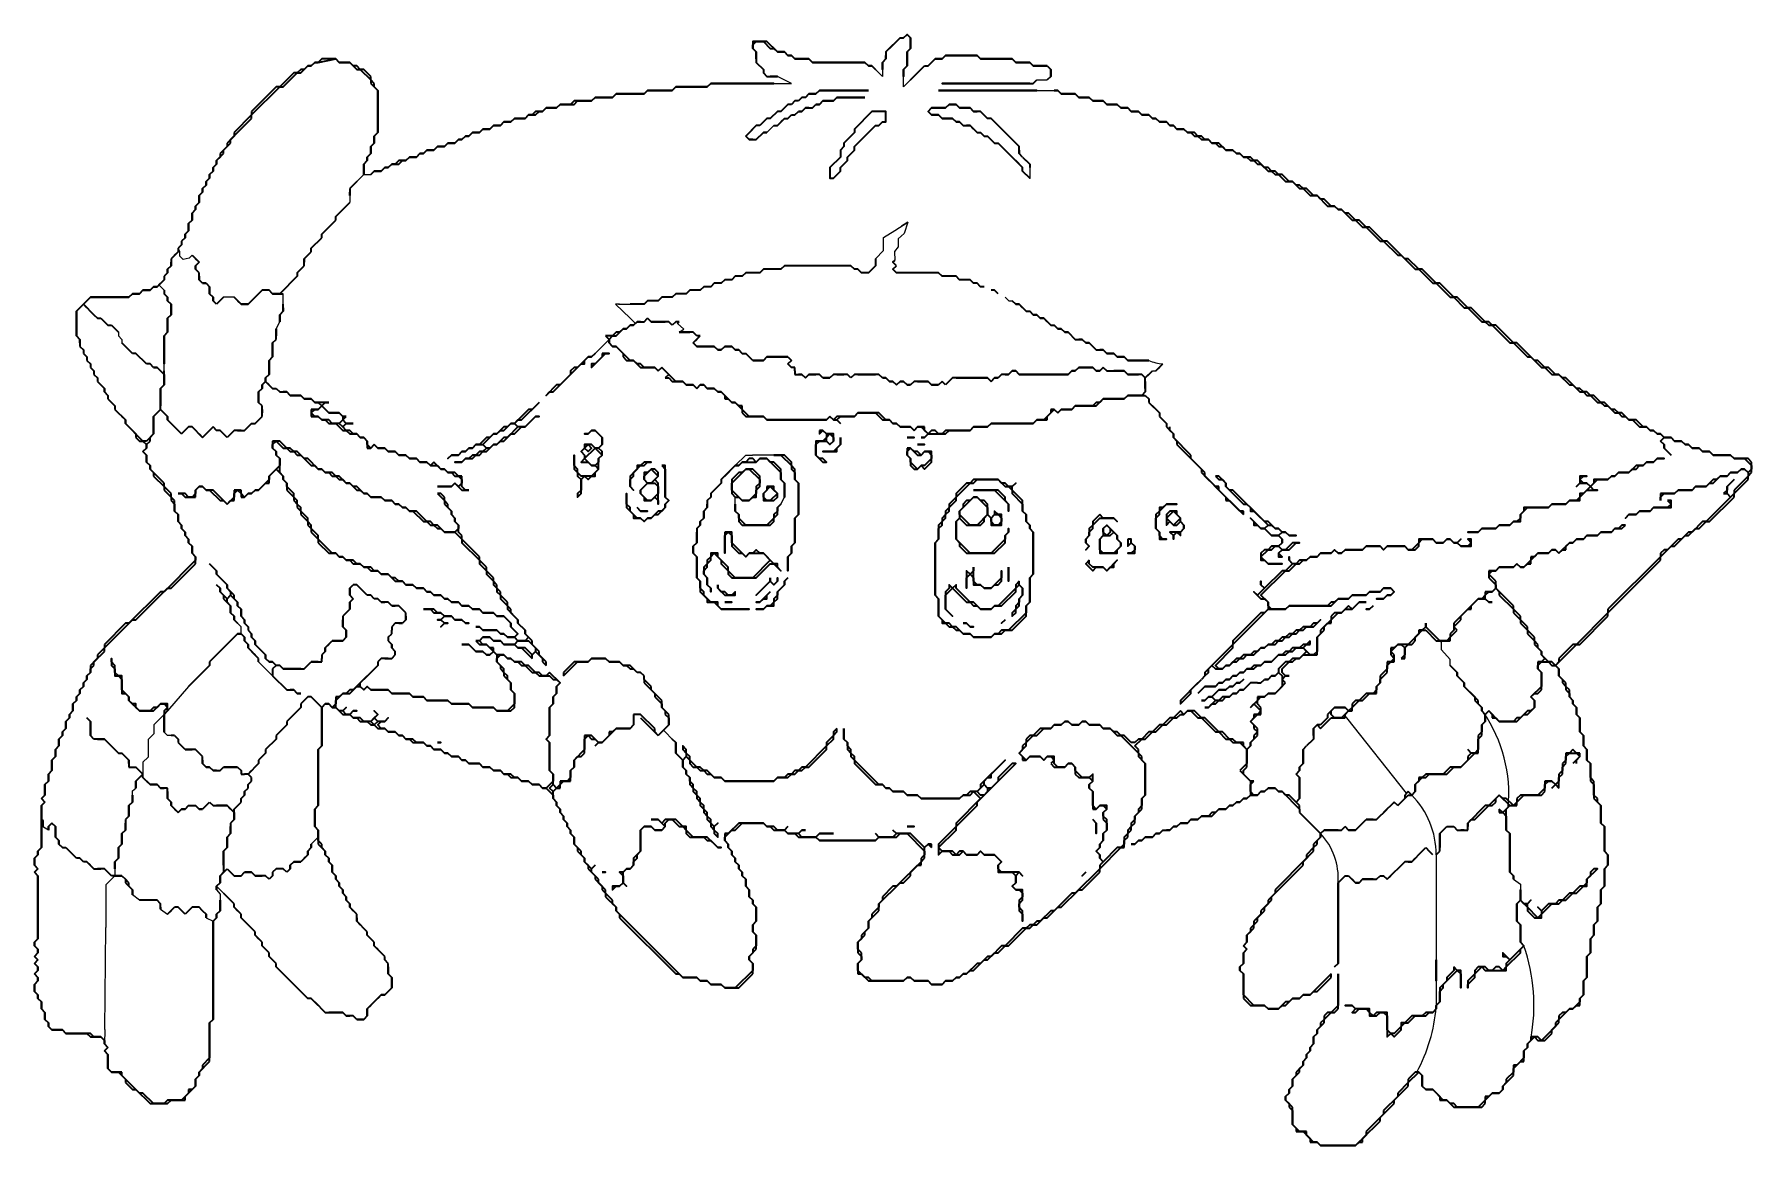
# Model space of a CAD drawing. Header units: millimetres. Extents: x 0.67 to 7.47, y 0.49 to 4.89.
import ezdxf

# ---------------------------------------------------------------- set-up
doc = ezdxf.new("R2010")
doc.units = ezdxf.units.MM
doc.layers.add('PDF_幾何圖形', color=7, linetype='Continuous')

msp = doc.modelspace()

# ---------------------------------------------------------------- linework, layer by layer
for p, q in [((3.6671, 4.6956), (3.6113, 4.7233)), ((4.028, 4.7233), (4.0002, 4.7511)), ((4.028, 4.7511), (4.028, 4.7233)), ((4.1113, 4.6817), (4.1113, 4.7233)), ((4.1391, 4.7095), (4.1113, 4.6817)), ((4.6391, 4.7095), (4.6808, 4.7095)), ((3.5974, 4.6956), (3.6671, 4.6956)), ((4.6391, 4.6678), (4.7085, 4.6678)), ((3.5696, 4.5011), (3.5974, 4.5289)), ((4.6113, 4.3622), (4.6113, 4.3206)), ((1.9724, 4.3345), (1.9446, 4.3067)), ((1.9724, 4.3345), (2.0002, 4.3345)), ((1.9169, 4.2511), (1.9169, 4.2233)), ((4.0324, 4.0858), (4.0769, 4.1134)), ((4.0324, 4.0334), (4.0324, 4.0858)), ((4.0769, 4.1134), (4.1289, 4.1458)), ((4.1133, 4.1015), (4.0903, 4.0805)), ((4.1289, 4.1458), (4.1029, 4.1296)), ((4.1289, 4.1458), (4.1133, 4.1015)), ((1.2435, 4.0301), (1.2363, 4.0428)), ((1.2435, 4.0115), (1.2435, 4.0301)), ((4.0002, 4.0011), (4.0324, 4.0334)), ((4.0903, 4.0478), (4.0762, 4.0297)), ((4.0762, 4.0297), (4.0766, 3.9942)), ((4.0903, 4.0805), (4.0903, 4.0478)), ((1.257, 3.9977), (1.2435, 4.0115)), ((1.2804, 4.0036), (1.257, 3.9977)), ((1.2919, 4.015), (1.2804, 4.0036)), ((1.1808, 3.8761), (1.1599, 3.897)), ((1.4308, 3.8483), (1.4169, 3.8483)), ((1.4585, 3.8483), (1.4308, 3.8483)), ((1.653, 3.8206), (1.653, 3.8622)), ((2.9863, 3.8206), (2.9696, 3.8206)), ((3.028, 3.765), (2.9696, 3.8206)), ((2.9813, 3.8206), (2.9863, 3.8206)), ((2.9863, 3.8206), (3.028, 3.8206)), ((4.5141, 3.8483), (4.5281, 3.8343)), ((4.5281, 3.8343), (4.5419, 3.8345)), ((1.6252, 3.7233), (1.6391, 3.7511)), ((3.028, 3.765), (3.0488, 3.7442)), ((3.2405, 3.7214), (3.2155, 3.7442)), ((1.0002, 3.7095), (1.0002, 3.6971)), ((1.0002, 3.6971), (1.0002, 3.6956)), ((1.0141, 3.6817), (1.0002, 3.6956)), ((1.0141, 3.6817), (1.0141, 3.6678)), ((2.8891, 3.6261), (2.9446, 3.6817)), ((3.2224, 3.7095), (3.2405, 3.7214)), ((1.1808, 3.5567), (1.1808, 3.5845)), ((5.0974, 3.5567), (5.1113, 3.5567)), ((3.4446, 3.1817), (3.4863, 3.2233)), ((3.4863, 3.2233), (3.5134, 3.2233)), ((3.5974, 3.2233), (3.5134, 3.2233)), ((3.4446, 3.0289), (3.4446, 3.0567)), ((3.6252, 3.0289), (3.6391, 3.0567)), ((1.4724, 2.5567), (1.4863, 2.5428)), ((1.4863, 2.515), (1.4863, 2.5428)), ((6.2429, 2.4806), (6.2363, 2.4872)), ((6.2429, 2.4519), (6.2429, 2.4806)), ((6.278, 2.4129), (6.2429, 2.4519)), ((1.5558, 2.4039), (1.6113, 2.3483)), ((6.278, 2.39), (6.278, 2.4129)), ((1.278, 2.3067), (1.1946, 2.2095)), ((1.1808, 2.1956), (1.1401, 2.1549)), ((5.8683, 2.1817), (5.8613, 2.1905)), ((6.1044, 1.8831), (5.8683, 2.1817)), ((1.1401, 2.1183), (1.1179, 2.0959)), ((1.1401, 2.1549), (1.1401, 2.1369)), ((1.1401, 2.1369), (1.1401, 2.1183)), ((1.1946, 2.112), (1.1808, 2.1256)), ((1.2085, 2.1122), (1.1946, 2.112)), ((3.1669, 2.1261), (3.1599, 2.1331)), ((3.1946, 2.0983), (3.1669, 2.1261)), ((1.1179, 2.0959), (1.1179, 2.0702)), ((1.1179, 2.0702), (1.1179, 2.0258)), ((1.1179, 2.0258), (1.0974, 2.0062)), ((1.0974, 2.0062), (1.0974, 1.9595)), ((1.0558, 1.8933), (1.0696, 1.9039)), ((1.0558, 1.8761), (1.0558, 1.8933)), ((0.7025, 1.7744), (0.6946, 1.7801)), ((0.7025, 1.7496), (0.7025, 1.7744)), ((0.7224, 1.7372), (0.7025, 1.7496)), ((1.7641, 1.6817), (1.7919, 1.7095)), ((0.9863, 1.5845), (0.9863, 1.5567)), ((0.9863, 1.5567), (0.9497, 1.52)), ((0.9497, 1.52), (0.9497, 1.3822)), ((1.4169, 1.4872), (1.3891, 1.515)), ((1.3891, 1.5011), (1.4027, 1.4832)), ((6.528, 1.5428), (6.5558, 1.5236)), ((6.5558, 1.5236), (6.5558, 1.5011)), ((1.0835, 1.4595), (1.0558, 1.4812)), ((1.4027, 1.4832), (1.403, 1.4595)), ((0.9497, 1.3822), (0.9497, 1.3511)), ((1.1669, 1.4247), (1.1946, 1.4039)), ((1.3474, 1.39), (1.3752, 1.3761)), ((0.9463, 0.9478), (0.9497, 1.3511)), ((6.2224, 1.14), (6.2224, 1.0428)), ((0.9463, 0.9478), (0.9446, 0.89))]:
    msp.add_line(p, q)
for centre, radius, start, end in [((5.1519, 3.7517), 0.1679, 245.96359, 265.56351), ((5.9485, 1.8828), 0.5614, 354.35147, 34.71744), ((5.8871, 1.64), 0.3353, 0, 44.76027), ((5.5774, 1.5471), 0.2567, 355.94307, 43.36458), ((53.9636, 1.4317), 47.7416, 179.74997, 180.25003), ((5.8944, 1.0429), 0.7153, 349.36476, 19.2673), ((5.5674, 1.0907), 0.6573, 331.67733, 355.20853)]:
    msp.add_arc(centre, radius, start, end)
at = {"layer": 'PDF_幾何圖形', "lineweight": 35}
for p, q in [((1.7224, 4.7372), (1.7502, 4.765)), ((1.7502, 4.765), (1.7363, 4.7511)), ((1.7502, 4.765), (1.7641, 4.765)), ((1.7641, 4.765), (1.7502, 4.765)), ((1.7641, 4.765), (1.778, 4.7789)), ((1.778, 4.7789), (1.7641, 4.765)), ((1.778, 4.7789), (1.7919, 4.7789)), ((1.7919, 4.7789), (1.778, 4.7789)), ((1.7919, 4.7789), (1.8613, 4.7928)), ((1.8058, 4.7928), (1.7919, 4.7789)), ((1.8613, 4.7928), (1.8058, 4.7928)), ((1.8613, 4.7928), (1.8752, 4.7789)), ((1.8752, 4.7789), (1.8613, 4.7928)), ((1.8752, 4.7789), (1.9169, 4.7789)), ((1.9169, 4.7789), (1.8752, 4.7789)), ((1.9169, 4.7789), (1.9446, 4.7511)), ((1.9308, 4.765), (1.9169, 4.7789)), ((1.9446, 4.765), (1.9308, 4.765)), ((1.9585, 4.7511), (1.9446, 4.765)), ((4.1391, 4.7095), (4.1946, 4.765)), ((4.1946, 4.765), (4.2085, 4.765)), ((4.2085, 4.765), (4.2363, 4.7928)), ((4.2363, 4.7928), (4.2224, 4.7789)), ((4.2641, 4.7928), (4.2363, 4.7928)), ((4.2363, 4.7928), (4.2641, 4.7928)), ((4.278, 4.8067), (4.2641, 4.7928)), ((4.2641, 4.7928), (4.278, 4.8067)), ((4.403, 4.8067), (4.278, 4.8067)), ((4.278, 4.8067), (4.403, 4.8067)), ((4.4169, 4.7928), (4.403, 4.8067)), ((4.403, 4.8067), (4.4169, 4.7928)), ((4.5419, 4.7928), (4.4169, 4.7928)), ((4.4169, 4.7928), (4.5419, 4.7928)), ((4.5558, 4.7789), (4.5419, 4.7928)), ((4.5419, 4.7928), (4.5558, 4.7789)), ((4.6113, 4.7789), (4.5558, 4.7789)), ((4.5558, 4.7789), (4.6113, 4.7789)), ((4.6252, 4.765), (4.6113, 4.7789)), ((4.6113, 4.7789), (4.6252, 4.765)), ((4.6808, 4.765), (4.6252, 4.765)), ((4.6252, 4.765), (4.6808, 4.765)), ((4.6808, 4.765), (4.6946, 4.7511)), ((1.6946, 4.7372), (1.6391, 4.6817)), ((1.653, 4.6817), (1.7085, 4.7372)), ((1.7085, 4.7372), (1.6946, 4.7372)), ((1.7224, 4.7511), (1.7085, 4.7372)), ((1.7085, 4.7372), (1.7224, 4.7372)), ((1.7363, 4.7511), (1.7224, 4.7511)), ((1.9446, 4.7511), (1.9585, 4.7511)), ((1.9585, 4.7511), (2.0002, 4.7095)), ((1.9724, 4.7511), (1.9585, 4.7511)), ((2.0002, 4.7233), (1.9724, 4.7511)), ((2.0002, 4.7095), (2.0002, 4.7233)), ((2.0002, 4.7095), (2.0002, 4.6956)), ((2.0141, 4.6956), (2.0002, 4.7095)), ((4.6946, 4.7233), (4.6808, 4.7095)), ((4.6946, 4.7233), (4.6946, 4.7511)), ((4.6946, 4.7511), (4.6946, 4.7233)), ((1.528, 4.5706), (1.6391, 4.6817)), ((1.6252, 4.6817), (1.528, 4.5845)), ((1.6391, 4.6817), (1.6252, 4.6817)), ((1.6391, 4.6817), (1.653, 4.6817)), ((2.0002, 4.6956), (2.028, 4.6678)), ((2.0141, 4.6817), (2.0141, 4.6956)), ((2.028, 4.6678), (2.0141, 4.6817)), ((2.028, 4.6678), (2.028, 4.5011)), ((2.028, 4.5011), (2.028, 4.6678)), ((3.7085, 4.64), (3.6946, 4.6261)), ((3.7224, 4.64), (3.7085, 4.64)), ((3.7363, 4.6539), (3.7224, 4.64)), ((3.7224, 4.64), (3.7363, 4.6539)), ((3.7641, 4.6539), (3.7363, 4.6539)), ((3.7363, 4.6539), (3.7641, 4.6539)), ((3.778, 4.6678), (3.7641, 4.6539)), ((3.7641, 4.6539), (3.778, 4.6678)), ((3.778, 4.6678), (3.9724, 4.6678)), ((3.9724, 4.6678), (3.778, 4.6678)), ((3.8335, 4.6261), (3.8474, 4.64)), ((3.8474, 4.64), (3.8335, 4.6261)), ((3.8474, 4.64), (3.9585, 4.64)), ((3.9585, 4.64), (3.8474, 4.64)), ((4.7224, 4.6678), (4.7085, 4.6678)), ((4.7085, 4.6678), (4.7224, 4.6678)), ((4.7363, 4.6539), (4.7224, 4.6678)), ((4.7224, 4.6678), (4.7363, 4.6539)), ((4.7919, 4.6539), (4.7363, 4.6539)), ((4.7363, 4.6539), (4.7919, 4.6539)), ((4.8058, 4.64), (4.7919, 4.6539)), ((4.7919, 4.6539), (4.8058, 4.64)), ((4.8474, 4.64), (4.8058, 4.64)), ((4.8058, 4.64), (4.8474, 4.64)), ((4.8613, 4.6261), (4.8474, 4.64)), ((4.8474, 4.64), (4.8613, 4.6261)), ((1.528, 4.5706), (1.4585, 4.5011)), ((1.528, 4.5845), (1.528, 4.5706)), ((1.528, 4.5567), (1.528, 4.5706)), ((3.6113, 4.5845), (3.5835, 4.5567)), ((3.5835, 4.5567), (3.5974, 4.5706)), ((3.6252, 4.5845), (3.6113, 4.5845)), ((3.653, 4.6122), (3.6252, 4.5845)), ((3.6252, 4.5845), (3.6391, 4.5983)), ((3.6669, 4.6122), (3.653, 4.6122)), ((3.653, 4.5567), (3.6669, 4.5706)), ((3.6808, 4.6261), (3.6669, 4.6122)), ((3.6669, 4.5706), (3.6808, 4.5706)), ((3.6946, 4.6261), (3.6808, 4.6261)), ((3.6808, 4.5706), (3.6946, 4.5845)), ((3.6946, 4.5845), (3.7085, 4.5845)), ((3.7085, 4.5845), (3.6946, 4.5845)), ((3.7085, 4.5845), (3.7224, 4.5983)), ((3.7224, 4.5983), (3.7085, 4.5845)), ((3.7224, 4.5983), (3.7502, 4.5983)), ((3.7363, 4.5983), (3.7224, 4.5983)), ((3.7502, 4.5983), (3.7641, 4.6122)), ((3.7641, 4.6122), (3.778, 4.6122)), ((3.778, 4.6122), (3.7641, 4.6122)), ((3.778, 4.6122), (3.7919, 4.6261)), ((3.7919, 4.6261), (3.778, 4.6122)), ((3.7919, 4.6261), (3.8335, 4.6261)), ((3.8335, 4.6261), (3.7919, 4.6261)), ((4.903, 4.6261), (4.8613, 4.6261)), ((4.8613, 4.6261), (4.903, 4.6261)), ((4.9169, 4.6122), (4.903, 4.6261)), ((4.903, 4.6261), (4.9169, 4.6122)), ((4.9585, 4.6122), (4.9169, 4.6122)), ((4.9169, 4.6122), (4.9585, 4.6122)), ((4.9724, 4.5983), (4.9585, 4.6122)), ((4.9585, 4.6122), (4.9724, 4.5983)), ((5.0002, 4.5983), (4.9724, 4.5983)), ((4.9724, 4.5983), (5.0002, 4.5983)), ((5.0141, 4.5845), (5.0002, 4.5983)), ((5.0002, 4.5983), (5.0141, 4.5845)), ((5.0419, 4.5845), (5.0141, 4.5845)), ((5.0141, 4.5845), (5.0419, 4.5845)), ((5.0558, 4.5706), (5.0419, 4.5845)), ((5.0419, 4.5845), (5.0558, 4.5706)), ((5.0835, 4.5706), (5.0558, 4.5706)), ((5.0558, 4.5706), (5.0835, 4.5706)), ((5.0974, 4.5567), (5.0835, 4.5706)), ((5.0835, 4.5706), (5.0974, 4.5567)), ((1.4446, 4.4733), (1.528, 4.5567)), ((1.4585, 4.5011), (1.4585, 4.4872)), ((2.028, 4.5011), (2.0141, 4.4872)), ((2.0141, 4.4872), (2.028, 4.5011)), ((3.528, 4.5289), (3.4863, 4.4872)), ((3.4863, 4.4872), (3.5141, 4.515)), ((3.5419, 4.5289), (3.528, 4.5289)), ((3.528, 4.4733), (3.5558, 4.5011)), ((3.5696, 4.5567), (3.5419, 4.5289)), ((3.5558, 4.5011), (3.5419, 4.4872)), ((3.5558, 4.5011), (3.5696, 4.5011)), ((3.5696, 4.5011), (3.5558, 4.5011)), ((3.5835, 4.5567), (3.5696, 4.5567)), ((3.5974, 4.5289), (3.6113, 4.5289)), ((3.6113, 4.5289), (3.6391, 4.5567)), ((3.6391, 4.5567), (3.6252, 4.5428)), ((3.6391, 4.5567), (3.653, 4.5567)), ((5.1113, 4.5567), (5.0974, 4.5567)), ((5.0974, 4.5567), (5.1113, 4.5567)), ((5.1252, 4.5428), (5.1113, 4.5567)), ((5.1113, 4.5567), (5.1252, 4.5428)), ((5.153, 4.5428), (5.1252, 4.5428)), ((5.1252, 4.5428), (5.153, 4.5428)), ((5.1669, 4.5289), (5.153, 4.5428)), ((5.153, 4.5428), (5.1669, 4.5289)), ((5.1808, 4.5289), (5.1669, 4.5289)), ((5.1669, 4.5289), (5.1808, 4.5289)), ((5.1946, 4.515), (5.1808, 4.5289)), ((5.1808, 4.5289), (5.1946, 4.515)), ((5.2224, 4.515), (5.1946, 4.515)), ((5.1946, 4.515), (5.2224, 4.515)), ((5.2363, 4.5011), (5.2224, 4.515)), ((5.2224, 4.515), (5.2363, 4.5011)), ((5.2641, 4.5011), (5.2363, 4.5011)), ((5.2363, 4.5011), (5.2502, 4.5011)), ((5.2502, 4.5011), (5.2641, 4.4872)), ((5.278, 4.4872), (5.2641, 4.5011)), ((1.4308, 4.4456), (1.403, 4.4178)), ((1.4169, 4.4317), (1.4446, 4.4595)), ((1.4169, 4.4178), (1.4169, 4.4317)), ((1.4585, 4.4872), (1.4308, 4.4595)), ((1.4308, 4.4595), (1.4308, 4.4456)), ((1.4446, 4.4595), (1.4446, 4.4733)), ((2.0141, 4.4595), (2.0002, 4.4456)), ((2.0002, 4.4456), (2.0141, 4.4595)), ((2.0002, 4.4456), (2.0002, 4.4178)), ((2.0002, 4.4178), (2.0002, 4.4456)), ((2.0141, 4.4872), (2.0141, 4.4595)), ((2.0141, 4.4595), (2.0141, 4.4872)), ((3.4863, 4.4872), (3.5002, 4.4733)), ((3.5002, 4.4733), (3.4863, 4.4872)), ((3.5002, 4.4733), (3.528, 4.4733)), ((3.5141, 4.4733), (3.5002, 4.4733)), ((5.2641, 4.4872), (5.278, 4.4872)), ((5.2919, 4.4872), (5.278, 4.4872)), ((5.278, 4.4872), (5.2919, 4.4733)), ((5.3058, 4.4733), (5.2919, 4.4872)), ((5.2919, 4.4733), (5.3196, 4.4733)), ((5.3196, 4.4733), (5.3058, 4.4733)), ((5.3335, 4.4595), (5.3196, 4.4733)), ((5.3196, 4.4733), (5.3335, 4.4595)), ((5.3613, 4.4595), (5.3335, 4.4595)), ((5.3335, 4.4595), (5.3474, 4.4595)), ((5.3474, 4.4595), (5.3613, 4.4456)), ((5.3891, 4.4317), (5.3613, 4.4595)), ((5.3613, 4.4456), (5.3752, 4.4456)), ((5.3752, 4.4456), (5.3891, 4.4317)), ((5.4169, 4.4317), (5.3891, 4.4317)), ((5.3891, 4.4317), (5.4169, 4.4317)), ((5.4308, 4.4178), (5.4169, 4.4317)), ((5.4169, 4.4317), (5.4308, 4.4178)), ((1.3752, 4.3622), (1.3891, 4.3761)), ((1.3891, 4.3761), (1.3752, 4.3622)), ((1.3752, 4.3483), (1.3752, 4.3622)), ((1.3752, 4.3622), (1.3752, 4.3483)), ((1.3891, 4.39), (1.4169, 4.4178)), ((1.403, 4.4039), (1.3891, 4.39)), ((1.3891, 4.3761), (1.3891, 4.39)), ((1.3891, 4.39), (1.3891, 4.3761)), ((1.403, 4.4178), (1.403, 4.4039)), ((1.9863, 4.39), (1.9724, 4.3761)), ((1.9724, 4.3761), (1.9863, 4.39)), ((1.9724, 4.3761), (1.9724, 4.3345)), ((1.9724, 4.3345), (1.9724, 4.3761)), ((2.0002, 4.4178), (1.9863, 4.4039)), ((1.9863, 4.4039), (2.0002, 4.4178)), ((1.9863, 4.4039), (1.9863, 4.39)), ((1.9863, 4.39), (1.9863, 4.4039)), ((5.4446, 4.4178), (5.4308, 4.4178)), ((5.4308, 4.4178), (5.4446, 4.4178)), ((5.4585, 4.4039), (5.4446, 4.4178)), ((5.4446, 4.4178), (5.4585, 4.4039)), ((5.4863, 4.4039), (5.4585, 4.4039)), ((5.4585, 4.4039), (5.4724, 4.4039)), ((5.4724, 4.4039), (5.4863, 4.39)), ((5.5002, 4.39), (5.4863, 4.4039)), ((5.4863, 4.39), (5.5002, 4.39)), ((5.5141, 4.39), (5.5002, 4.39)), ((5.5002, 4.39), (5.5141, 4.3761)), ((5.5419, 4.3622), (5.5141, 4.39)), ((5.5141, 4.3761), (5.528, 4.3761)), ((5.528, 4.3761), (5.5558, 4.3483)), ((5.5558, 4.3622), (5.5419, 4.3622)), ((5.5696, 4.3483), (5.5558, 4.3622)), ((1.3335, 4.2789), (1.3474, 4.2928)), ((1.3474, 4.2928), (1.3335, 4.2789)), ((1.3474, 4.3067), (1.3613, 4.3206)), ((1.3613, 4.3206), (1.3474, 4.3067)), ((1.3474, 4.2928), (1.3474, 4.3067)), ((1.3474, 4.3067), (1.3474, 4.2928)), ((1.3613, 4.3345), (1.3752, 4.3483)), ((1.3752, 4.3483), (1.3613, 4.3345)), ((1.3613, 4.3206), (1.3613, 4.3345)), ((1.3613, 4.3345), (1.3613, 4.3206)), ((1.9446, 4.3067), (1.9169, 4.2789)), ((5.5558, 4.3483), (5.5696, 4.3483)), ((5.5835, 4.3483), (5.5696, 4.3483)), ((5.5696, 4.3483), (5.5835, 4.3345)), ((5.5974, 4.3345), (5.5835, 4.3483)), ((5.5835, 4.3345), (5.5974, 4.3345)), ((5.6113, 4.3345), (5.5974, 4.3345)), ((5.5974, 4.3345), (5.6252, 4.3067)), ((5.6391, 4.3067), (5.6113, 4.3345)), ((5.6252, 4.3067), (5.653, 4.3067)), ((5.653, 4.3067), (5.6391, 4.3067)), ((5.6669, 4.2928), (5.653, 4.3067)), ((5.653, 4.3067), (5.6808, 4.2789)), ((5.6808, 4.2928), (5.6669, 4.2928)), ((5.6946, 4.2789), (5.6808, 4.2928)), ((1.3058, 4.2095), (1.3196, 4.2233)), ((1.3196, 4.2233), (1.3058, 4.2095)), ((1.3196, 4.2511), (1.3335, 4.265)), ((1.3335, 4.265), (1.3196, 4.2511)), ((1.3196, 4.2233), (1.3196, 4.2511)), ((1.3196, 4.2511), (1.3196, 4.2233)), ((1.3335, 4.265), (1.3335, 4.2789)), ((1.3335, 4.2789), (1.3335, 4.265)), ((1.8613, 4.1678), (1.9169, 4.2233)), ((1.9169, 4.2789), (1.9169, 4.2511)), ((1.9169, 4.2511), (1.9169, 4.265)), ((5.6808, 4.2789), (5.6946, 4.2789)), ((5.7085, 4.2789), (5.6946, 4.2789)), ((5.6946, 4.2789), (5.7224, 4.2511)), ((5.7363, 4.2511), (5.7085, 4.2789)), ((5.7224, 4.2511), (5.7502, 4.2511)), ((5.7502, 4.2511), (5.7363, 4.2511)), ((5.7641, 4.2372), (5.7502, 4.2511)), ((5.7502, 4.2511), (5.7919, 4.2095)), ((5.778, 4.2372), (5.7641, 4.2372)), ((5.8058, 4.2095), (5.778, 4.2372)), ((1.278, 4.14), (1.2919, 4.1539)), ((1.2919, 4.1539), (1.278, 4.14)), ((1.2919, 4.1817), (1.3058, 4.1956)), ((1.3058, 4.1956), (1.2919, 4.1817)), ((1.2919, 4.1539), (1.2919, 4.1817)), ((1.2919, 4.1817), (1.2919, 4.1539)), ((1.3058, 4.1956), (1.3058, 4.2095)), ((1.3058, 4.2095), (1.3058, 4.1956)), ((1.8058, 4.0983), (1.8613, 4.1539)), ((1.8613, 4.1539), (1.8613, 4.1678)), ((5.7919, 4.2095), (5.8196, 4.2095)), ((5.8196, 4.2095), (5.8058, 4.2095)), ((5.8335, 4.1956), (5.8196, 4.2095)), ((5.8196, 4.2095), (5.8335, 4.1956)), ((5.8474, 4.1956), (5.8335, 4.1956)), ((5.8335, 4.1956), (5.8474, 4.1956)), ((5.8613, 4.1817), (5.8474, 4.1956)), ((5.8474, 4.1956), (5.8891, 4.1539)), ((5.8752, 4.1817), (5.8613, 4.1817)), ((5.903, 4.1539), (5.8752, 4.1817)), ((5.8891, 4.1539), (5.903, 4.1539)), ((5.9169, 4.1539), (5.903, 4.1539)), ((5.903, 4.1539), (5.9308, 4.1261)), ((5.9446, 4.1261), (5.9169, 4.1539)), ((1.2641, 4.0845), (1.2502, 4.0706)), ((1.2641, 4.0983), (1.278, 4.1122)), ((1.278, 4.1122), (1.2641, 4.0983)), ((1.2641, 4.0845), (1.2641, 4.0983)), ((1.2641, 4.0983), (1.2641, 4.0845)), ((1.278, 4.1122), (1.278, 4.14)), ((1.278, 4.14), (1.278, 4.1122)), ((1.7641, 4.0428), (1.8058, 4.0845)), ((1.8058, 4.0845), (1.8058, 4.0983)), ((5.9308, 4.1261), (5.9446, 4.1261)), ((5.9585, 4.1261), (5.9446, 4.1261)), ((5.9446, 4.1261), (6.0002, 4.0706)), ((6.0141, 4.0706), (5.9585, 4.1261)), ((1.2363, 4.0289), (1.2085, 4.0011)), ((1.2224, 4.015), (1.2363, 4.0289)), ((1.2502, 4.0567), (1.2363, 4.0428)), ((1.2363, 4.0428), (1.2363, 4.0289)), ((1.2502, 4.0706), (1.2502, 4.0567)), ((1.7363, 4.0011), (1.7641, 4.0289)), ((1.7641, 4.0289), (1.7641, 4.0428)), ((6.0002, 4.0706), (6.0141, 4.0706)), ((6.028, 4.0706), (6.0141, 4.0706)), ((6.0141, 4.0706), (6.0696, 4.015)), ((6.0974, 4.0011), (6.028, 4.0706)), ((1.1946, 3.9595), (1.2085, 3.9733)), ((1.2085, 3.9733), (1.1946, 3.9595)), ((1.1946, 3.9456), (1.1946, 3.9595)), ((1.1946, 3.9595), (1.1946, 3.9456)), ((1.2085, 4.0011), (1.2085, 3.9733)), ((1.2085, 3.9733), (1.2085, 3.9872)), ((1.2919, 4.015), (1.3196, 3.9872)), ((1.3196, 3.9872), (1.3058, 4.0011)), ((1.3196, 3.9872), (1.3058, 3.9733)), ((1.3058, 3.9733), (1.3196, 3.9872)), ((1.3058, 3.9733), (1.3058, 3.9595)), ((1.3058, 3.9595), (1.3058, 3.9733)), ((1.3196, 3.9456), (1.3058, 3.9595)), ((1.7085, 3.9456), (1.7363, 3.9733)), ((1.7363, 3.9733), (1.7363, 4.0011)), ((6.0696, 4.015), (6.0835, 4.015)), ((6.0835, 4.015), (6.1391, 3.9595)), ((6.1113, 4.0011), (6.0974, 4.0011)), ((6.153, 3.9595), (6.1113, 4.0011)), ((6.1391, 3.9595), (6.153, 3.9595)), ((6.1669, 3.9595), (6.153, 3.9595)), ((6.153, 3.9595), (6.2085, 3.9039)), ((6.2224, 3.9039), (6.1669, 3.9595)), ((1.1252, 3.8761), (1.1391, 3.89)), ((1.1391, 3.89), (1.1252, 3.8761)), ((1.1391, 3.89), (1.153, 3.89)), ((1.153, 3.89), (1.1391, 3.89)), ((1.1808, 3.9178), (1.153, 3.89)), ((1.153, 3.89), (1.1669, 3.9039)), ((1.1946, 3.9456), (1.1808, 3.9317)), ((1.1808, 3.9317), (1.1808, 3.9178)), ((1.3196, 3.9178), (1.3196, 3.9456)), ((1.3196, 3.9317), (1.3196, 3.9178)), ((1.3335, 3.9039), (1.3196, 3.9178)), ((1.3335, 3.9039), (1.3474, 3.9039)), ((1.3474, 3.9039), (1.3335, 3.9039)), ((1.3474, 3.9039), (1.3613, 3.89)), ((1.3613, 3.89), (1.3613, 3.8622)), ((1.3613, 3.8622), (1.3613, 3.89)), ((6.2085, 3.9039), (6.2224, 3.9039)), ((6.2363, 3.9039), (6.2224, 3.9039)), ((6.2224, 3.9039), (6.278, 3.8483)), ((6.2919, 3.8483), (6.2363, 3.9039)), ((0.8335, 3.7928), (0.8613, 3.8206)), ((0.8613, 3.8206), (0.8891, 3.8483)), ((0.8752, 3.8067), (0.8613, 3.8206)), ((0.8613, 3.8206), (0.903, 3.7789)), ((0.8891, 3.8483), (0.8752, 3.8345)), ((0.8891, 3.8483), (1.0419, 3.8483)), ((1.0419, 3.8483), (0.8891, 3.8483)), ((1.0419, 3.8483), (1.0558, 3.8622)), ((1.0558, 3.8622), (1.0419, 3.8483)), ((1.0558, 3.8622), (1.0835, 3.8622)), ((1.0835, 3.8622), (1.0558, 3.8622)), ((1.0835, 3.8622), (1.0974, 3.8761)), ((1.0974, 3.8761), (1.0835, 3.8622)), ((1.0974, 3.8761), (1.1252, 3.8761)), ((1.1252, 3.8761), (1.0974, 3.8761)), ((1.3613, 3.8622), (1.3752, 3.8483)), ((1.3752, 3.8483), (1.3613, 3.8622)), ((1.3752, 3.8483), (1.3752, 3.8345)), ((1.3752, 3.8345), (1.3752, 3.8483)), ((1.3891, 3.8206), (1.3752, 3.8345)), ((1.4169, 3.8483), (1.3891, 3.8206)), ((1.6113, 3.8622), (1.653, 3.8622)), ((1.653, 3.7928), (1.653, 3.8206)), ((4.5558, 3.8206), (4.5419, 3.8345)), ((4.5419, 3.8345), (4.5558, 3.8206)), ((4.5696, 3.8206), (4.5558, 3.8206)), ((4.5558, 3.8206), (4.5696, 3.8206)), ((4.5835, 3.8067), (4.5696, 3.8206)), ((4.5696, 3.8206), (4.5974, 3.7928)), ((6.278, 3.8483), (6.2919, 3.8483)), ((6.3058, 3.8483), (6.2919, 3.8483)), ((6.2919, 3.8483), (6.3335, 3.8067)), ((6.3474, 3.8067), (6.3058, 3.8483)), ((0.8474, 3.8067), (0.8335, 3.7928)), ((0.8335, 3.7928), (0.8335, 3.6956)), ((0.8335, 3.6956), (0.8335, 3.7928)), ((0.903, 3.7789), (0.9169, 3.765)), ((0.9169, 3.765), (0.9308, 3.765)), ((0.9308, 3.765), (0.9446, 3.7511)), ((0.9446, 3.7511), (0.9585, 3.7372)), ((1.6391, 3.7789), (1.653, 3.7928)), ((1.6391, 3.7789), (1.6391, 3.7511)), ((1.6391, 3.7511), (1.6391, 3.7789)), ((3.0419, 3.7372), (3.0558, 3.7511)), ((3.0558, 3.7511), (3.0419, 3.7372)), ((3.0558, 3.7511), (3.0835, 3.7511)), ((3.0696, 3.7511), (3.0558, 3.7511)), ((3.0835, 3.7511), (3.0974, 3.765)), ((3.0974, 3.765), (3.1113, 3.7511)), ((3.1113, 3.7511), (3.0974, 3.765)), ((3.1113, 3.7511), (3.1669, 3.7511)), ((3.1808, 3.7511), (3.1113, 3.7511)), ((3.1946, 3.7372), (3.1808, 3.7511)), ((3.2085, 3.7511), (3.1946, 3.7372)), ((3.2224, 3.7511), (3.2085, 3.7511)), ((3.2155, 3.7442), (3.2224, 3.7511)), ((4.5974, 3.7928), (4.6113, 3.7928)), ((4.6113, 3.7928), (4.6252, 3.7789)), ((4.6252, 3.7789), (4.6113, 3.7928)), ((4.6252, 3.7789), (4.6391, 3.7789)), ((4.6391, 3.7789), (4.6252, 3.7789)), ((4.6391, 3.7789), (4.653, 3.765)), ((4.653, 3.765), (4.6391, 3.7789)), ((4.653, 3.765), (4.6669, 3.765)), ((4.6669, 3.765), (4.653, 3.765)), ((4.6669, 3.765), (4.6946, 3.7372)), ((4.6808, 3.7511), (4.6669, 3.765)), ((6.3335, 3.8067), (6.3474, 3.8067)), ((6.3613, 3.8067), (6.3474, 3.8067)), ((6.3474, 3.8067), (6.403, 3.7511)), ((6.4169, 3.7511), (6.3613, 3.8067)), ((6.403, 3.7511), (6.4169, 3.7511)), ((6.4308, 3.7511), (6.4169, 3.7511)), ((6.4169, 3.7511), (6.4308, 3.7372)), ((6.4446, 3.7372), (6.4308, 3.7511)), ((0.8335, 3.6956), (0.8474, 3.6817)), ((0.8474, 3.6817), (0.8335, 3.6956)), ((0.8474, 3.6817), (0.8474, 3.6539)), ((0.8474, 3.6678), (0.8474, 3.6817)), ((0.9585, 3.7372), (0.9724, 3.7372)), ((0.9724, 3.7372), (1.0002, 3.7095)), ((1.6113, 3.6678), (1.6252, 3.6817)), ((1.6252, 3.6817), (1.6252, 3.7233)), ((1.6252, 3.7233), (1.6252, 3.6956)), ((2.9585, 3.6956), (2.9308, 3.6956)), ((2.9308, 3.6956), (2.9446, 3.6817)), ((2.9446, 3.6817), (2.9585, 3.6956)), ((2.9446, 3.6678), (2.9446, 3.6817)), ((2.9446, 3.6817), (2.9446, 3.6678)), ((2.9724, 3.7095), (2.9585, 3.6956)), ((2.9585, 3.6956), (2.9724, 3.6956)), ((2.9724, 3.6956), (3.0002, 3.7233)), ((2.9863, 3.7095), (2.9724, 3.7095)), ((3.0002, 3.7233), (2.9863, 3.7095)), ((3.0002, 3.7233), (3.0141, 3.7233)), ((3.0141, 3.7233), (3.0002, 3.7233)), ((3.0141, 3.7233), (3.028, 3.7372)), ((3.028, 3.7372), (3.0141, 3.7233)), ((3.028, 3.7372), (3.0419, 3.7372)), ((3.0419, 3.7372), (3.028, 3.7372)), ((3.278, 3.7095), (3.2224, 3.7095)), ((3.2224, 3.7095), (3.2641, 3.7095)), ((3.2919, 3.6956), (3.278, 3.7095)), ((3.278, 3.6678), (3.3058, 3.6956)), ((3.2919, 3.6817), (3.278, 3.6678)), ((3.3058, 3.6956), (3.2919, 3.6956)), ((4.6946, 3.7372), (4.7085, 3.7372)), ((4.7085, 3.7372), (4.7224, 3.7233)), ((4.7224, 3.7233), (4.7085, 3.7372)), ((4.7224, 3.7233), (4.7363, 3.7233)), ((4.7363, 3.7233), (4.7224, 3.7233)), ((4.7363, 3.7233), (4.7502, 3.7095)), ((4.7502, 3.7095), (4.7363, 3.7233)), ((4.7502, 3.7095), (4.7641, 3.7095)), ((4.7641, 3.7095), (4.7502, 3.7095)), ((4.7641, 3.7095), (4.7919, 3.6817)), ((4.778, 3.6956), (4.7641, 3.7095)), ((4.7919, 3.6817), (4.8196, 3.6817)), ((4.8196, 3.6817), (4.8058, 3.6817)), ((4.8196, 3.6817), (4.8335, 3.6678)), ((4.8335, 3.6678), (4.8196, 3.6817)), ((6.4308, 3.7372), (6.4446, 3.7372)), ((6.4585, 3.7372), (6.4446, 3.7372)), ((6.4446, 3.7372), (6.5141, 3.6678)), ((6.528, 3.6678), (6.4585, 3.7372)), ((0.8474, 3.6539), (0.8613, 3.64)), ((0.8613, 3.64), (0.8613, 3.6261)), ((0.8613, 3.6261), (0.8752, 3.6122)), ((0.8752, 3.6122), (0.8752, 3.5983)), ((1.0558, 3.6261), (1.0141, 3.6678)), ((1.0696, 3.6261), (1.0558, 3.6261)), ((1.1113, 3.5845), (1.0696, 3.6261)), ((1.5974, 3.5983), (1.6113, 3.6122)), ((1.6113, 3.6122), (1.5974, 3.5983)), ((1.6113, 3.6122), (1.6113, 3.6678)), ((1.6113, 3.6678), (1.6113, 3.6122)), ((2.9585, 3.6539), (2.9446, 3.6678)), ((2.9446, 3.6678), (2.9585, 3.6539)), ((2.9724, 3.6539), (2.9585, 3.6539)), ((2.9585, 3.6539), (2.9724, 3.6539)), ((3.028, 3.5983), (2.9724, 3.6539)), ((2.9724, 3.6539), (3.0002, 3.6261)), ((3.0002, 3.6261), (3.0002, 3.6122)), ((3.0002, 3.6122), (3.0141, 3.5983)), ((3.2919, 3.6539), (3.278, 3.6678)), ((3.278, 3.6678), (3.2919, 3.6539)), ((3.3613, 3.6539), (3.2919, 3.6539)), ((3.2919, 3.6539), (3.3613, 3.6539)), ((3.3752, 3.64), (3.3613, 3.6539)), ((3.3613, 3.6539), (3.3752, 3.64)), ((3.3891, 3.64), (3.3752, 3.64)), ((3.3752, 3.64), (3.3891, 3.64)), ((3.403, 3.6539), (3.3891, 3.64)), ((3.3891, 3.64), (3.403, 3.6539)), ((3.4308, 3.6539), (3.403, 3.6539)), ((3.403, 3.6539), (3.4308, 3.6539)), ((3.4446, 3.64), (3.4308, 3.6539)), ((3.4308, 3.6539), (3.4446, 3.64)), ((3.4585, 3.64), (3.4446, 3.64)), ((3.4446, 3.64), (3.4585, 3.64)), ((3.4724, 3.6261), (3.4585, 3.64)), ((3.4585, 3.64), (3.4724, 3.6261)), ((3.5141, 3.5983), (3.5002, 3.6122)), ((3.5558, 3.5983), (3.5696, 3.6122)), ((3.5696, 3.6122), (3.5558, 3.5983)), ((3.5696, 3.6122), (3.653, 3.6122)), ((3.653, 3.6122), (3.5696, 3.6122)), ((3.653, 3.6122), (3.6669, 3.5983)), ((4.8335, 3.6678), (4.8474, 3.6678)), ((4.8474, 3.6678), (4.8335, 3.6678)), ((4.8474, 3.6678), (4.8752, 3.64)), ((4.8613, 3.6539), (4.8474, 3.6678)), ((4.8752, 3.64), (4.903, 3.64)), ((4.903, 3.64), (4.8891, 3.64)), ((4.903, 3.64), (4.9169, 3.6261)), ((4.9169, 3.6261), (4.903, 3.64)), ((4.9169, 3.6261), (4.9446, 3.6261)), ((4.9446, 3.6261), (4.9169, 3.6261)), ((4.9446, 3.6261), (4.9585, 3.6122)), ((4.9585, 3.6122), (4.9446, 3.6261)), ((4.9585, 3.6122), (4.9863, 3.6122)), ((4.9863, 3.6122), (4.9585, 3.6122)), ((4.9863, 3.6122), (5.0002, 3.5983)), ((5.0002, 3.5983), (4.9863, 3.6122)), ((6.5141, 3.6678), (6.528, 3.6678)), ((6.5419, 3.6678), (6.528, 3.6678)), ((6.528, 3.6678), (6.5835, 3.6122)), ((6.6113, 3.5983), (6.5419, 3.6678)), ((6.5835, 3.6122), (6.5974, 3.6122)), ((6.5974, 3.6122), (6.6391, 3.5706)), ((0.8752, 3.5983), (0.8891, 3.5845)), ((0.8891, 3.5845), (0.8891, 3.5706)), ((0.8891, 3.5706), (0.903, 3.5567)), ((0.903, 3.5567), (0.903, 3.5428)), ((0.903, 3.5428), (0.9169, 3.5289)), ((1.1252, 3.5845), (1.1113, 3.5845)), ((1.1391, 3.5706), (1.1252, 3.5845)), ((1.153, 3.5706), (1.1391, 3.5706)), ((1.1391, 3.5706), (1.153, 3.5706)), ((1.1669, 3.5567), (1.153, 3.5706)), ((1.153, 3.5706), (1.1808, 3.5428)), ((1.1808, 3.5011), (1.1808, 3.5567)), ((1.1808, 3.5428), (1.1808, 3.5011)), ((1.5835, 3.5289), (1.5974, 3.5428)), ((1.5974, 3.5428), (1.5835, 3.5289)), ((1.5974, 3.5428), (1.5974, 3.5983)), ((1.5974, 3.5983), (1.5974, 3.5428)), ((3.0141, 3.5983), (3.0419, 3.5983)), ((3.0419, 3.5983), (3.028, 3.5983)), ((3.0558, 3.5845), (3.0419, 3.5983)), ((3.0419, 3.5983), (3.0696, 3.5706)), ((3.0696, 3.5845), (3.0558, 3.5845)), ((3.0835, 3.5706), (3.0696, 3.5845)), ((3.0696, 3.5706), (3.1252, 3.5706)), ((3.1252, 3.5706), (3.0835, 3.5706)), ((3.1391, 3.5567), (3.1252, 3.5706)), ((3.1252, 3.5706), (3.1391, 3.5567)), ((3.153, 3.5706), (3.1391, 3.5567)), ((3.1391, 3.5567), (3.153, 3.5706)), ((3.2085, 3.515), (3.153, 3.5706)), ((3.153, 3.5706), (3.1808, 3.5428)), ((3.1808, 3.5428), (3.1669, 3.5289)), ((3.5141, 3.5983), (3.5558, 3.5983)), ((3.5558, 3.5983), (3.5141, 3.5983)), ((3.6669, 3.5983), (3.653, 3.5845)), ((3.653, 3.5845), (3.6669, 3.5983)), ((3.653, 3.5845), (3.6669, 3.5706)), ((3.6669, 3.5706), (3.653, 3.5845)), ((3.6808, 3.5706), (3.6669, 3.5706)), ((3.6808, 3.5567), (3.6808, 3.5706)), ((3.6808, 3.5567), (3.6808, 3.5428)), ((3.6808, 3.5428), (3.7085, 3.5428)), ((3.7085, 3.5428), (3.6946, 3.5428)), ((3.7085, 3.5428), (3.7224, 3.5289)), ((3.7224, 3.5289), (3.7085, 3.5428)), ((3.7224, 3.5289), (3.7363, 3.5428)), ((3.7363, 3.5428), (3.7224, 3.5289)), ((3.7363, 3.5428), (3.7641, 3.5428)), ((3.778, 3.5428), (3.7363, 3.5428)), ((3.7919, 3.5289), (3.778, 3.5428)), ((3.8335, 3.5428), (3.8196, 3.5289)), ((3.8891, 3.5428), (3.8335, 3.5428)), ((3.8474, 3.5428), (3.8752, 3.5428)), ((3.903, 3.5289), (3.8891, 3.5428)), ((3.9169, 3.5428), (3.903, 3.5289)), ((4.0141, 3.5428), (3.9169, 3.5428)), ((3.9308, 3.5428), (4.0002, 3.5428)), ((4.028, 3.5289), (4.0141, 3.5428)), ((4.5002, 3.5428), (4.4863, 3.5289)), ((4.528, 3.5428), (4.5002, 3.5428)), ((4.5141, 3.5428), (4.528, 3.5428)), ((4.528, 3.5428), (4.5419, 3.5567)), ((4.5419, 3.5567), (4.528, 3.5428)), ((4.5419, 3.5567), (4.5558, 3.5567)), ((4.5558, 3.5567), (4.5419, 3.5567)), ((4.5558, 3.5567), (4.5696, 3.5428)), ((4.5696, 3.5428), (4.5558, 3.5567)), ((4.5696, 3.5428), (4.7641, 3.5428)), ((4.7641, 3.5428), (4.5696, 3.5428)), ((4.7641, 3.5428), (4.778, 3.5567)), ((4.778, 3.5567), (4.7641, 3.5428)), ((4.778, 3.5567), (4.7919, 3.5567)), ((4.7919, 3.5567), (4.778, 3.5567)), ((4.7919, 3.5567), (4.8058, 3.5706)), ((4.8058, 3.5706), (4.7919, 3.5567)), ((4.8058, 3.5706), (4.8613, 3.5706)), ((4.8613, 3.5706), (4.8058, 3.5706)), ((4.8613, 3.5706), (4.8752, 3.5567)), ((4.8752, 3.5567), (4.8613, 3.5706)), ((4.8752, 3.5567), (4.8891, 3.5567)), ((4.8891, 3.5567), (4.8752, 3.5567)), ((4.8891, 3.5567), (4.903, 3.5706)), ((4.903, 3.5706), (4.8891, 3.5567)), ((4.903, 3.5706), (4.9169, 3.5567)), ((4.9169, 3.5567), (4.903, 3.5706)), ((4.9169, 3.5567), (4.9863, 3.5567)), ((4.9863, 3.5567), (4.9446, 3.5567)), ((4.9863, 3.5567), (5.0002, 3.5428)), ((5.0002, 3.5428), (4.9863, 3.5567)), ((5.0002, 3.5983), (5.0835, 3.5983)), ((5.0835, 3.5983), (5.0002, 3.5983)), ((5.0002, 3.5428), (5.0419, 3.5428)), ((5.0558, 3.5428), (5.0002, 3.5428)), ((5.0696, 3.5289), (5.0558, 3.5428)), ((5.0696, 3.5289), (5.0974, 3.5567)), ((5.0835, 3.5428), (5.0696, 3.5289)), ((5.1113, 3.5567), (5.1391, 3.5845)), ((5.1252, 3.5706), (5.1113, 3.5567)), ((6.6252, 3.5983), (6.6113, 3.5983)), ((6.653, 3.5706), (6.6252, 3.5983)), ((6.6391, 3.5706), (6.653, 3.5706)), ((6.6669, 3.5706), (6.653, 3.5706)), ((6.653, 3.5706), (6.6808, 3.5428)), ((6.6946, 3.5428), (6.6669, 3.5706)), ((6.6808, 3.5428), (6.7085, 3.5428)), ((6.7085, 3.5428), (6.6946, 3.5428)), ((6.7224, 3.5289), (6.7085, 3.5428)), ((6.7085, 3.5428), (6.7502, 3.5011)), ((0.9169, 3.5289), (0.9169, 3.515)), ((0.9169, 3.515), (0.9446, 3.4872)), ((0.9446, 3.4872), (0.9446, 3.4733)), ((0.9446, 3.4733), (0.9446, 3.4872)), ((0.9446, 3.4733), (0.9585, 3.4595)), ((0.9585, 3.4595), (0.9446, 3.4733)), ((1.1669, 3.4872), (1.1808, 3.5011)), ((1.1808, 3.5011), (1.1669, 3.4872)), ((1.1669, 3.4039), (1.1669, 3.4872)), ((1.1669, 3.4872), (1.1669, 3.4178)), ((1.5558, 3.4733), (1.5696, 3.4872)), ((1.5696, 3.4872), (1.5558, 3.4733)), ((1.5558, 3.4317), (1.5558, 3.4733)), ((1.5558, 3.4733), (1.5558, 3.4317)), ((1.5696, 3.5011), (1.5835, 3.515)), ((1.5835, 3.515), (1.5696, 3.5011)), ((1.5696, 3.4872), (1.5696, 3.5011)), ((1.5696, 3.5011), (1.5696, 3.4872)), ((1.5835, 3.515), (1.5835, 3.5289)), ((1.5835, 3.5289), (1.5835, 3.515)), ((1.5835, 3.515), (1.6113, 3.4872)), ((1.5974, 3.5011), (1.5835, 3.515)), ((1.6113, 3.4872), (1.6252, 3.4872)), ((1.6252, 3.4872), (1.6391, 3.4733)), ((1.6391, 3.4733), (1.6669, 3.4733)), ((1.6669, 3.4733), (1.653, 3.4733)), ((1.6669, 3.4733), (1.6808, 3.4595)), ((1.6808, 3.4595), (1.6669, 3.4733)), ((3.1669, 3.5289), (3.1808, 3.5289)), ((3.1808, 3.5289), (3.1946, 3.515)), ((3.1946, 3.515), (3.2363, 3.515)), ((3.2363, 3.515), (3.2085, 3.515)), ((3.2502, 3.5011), (3.2363, 3.515)), ((3.2363, 3.515), (3.2502, 3.5011)), ((3.278, 3.5011), (3.2502, 3.5011)), ((3.2502, 3.5011), (3.278, 3.5011)), ((3.2919, 3.4872), (3.278, 3.5011)), ((3.278, 3.5011), (3.2919, 3.4872)), ((3.3058, 3.5011), (3.2919, 3.4872)), ((3.2919, 3.4872), (3.3058, 3.5011)), ((3.3196, 3.5011), (3.3058, 3.5011)), ((3.3058, 3.5011), (3.3196, 3.5011)), ((3.3335, 3.4872), (3.3196, 3.5011)), ((3.3196, 3.5011), (3.3335, 3.4872)), ((3.3613, 3.4872), (3.3335, 3.4872)), ((3.3335, 3.4872), (3.3613, 3.4872)), ((3.3752, 3.4733), (3.3613, 3.4872)), ((3.3613, 3.4872), (3.3752, 3.4733)), ((3.3891, 3.4733), (3.3752, 3.4733)), ((3.3752, 3.4733), (3.3891, 3.4733)), ((3.4308, 3.4317), (3.3891, 3.4733)), ((3.3891, 3.4733), (3.403, 3.4595)), ((3.7919, 3.5289), (3.8196, 3.5289)), ((3.8196, 3.5289), (3.7919, 3.5289)), ((4.028, 3.5289), (4.0419, 3.5289)), ((4.0419, 3.5289), (4.028, 3.5289)), ((4.0419, 3.5289), (4.0558, 3.515)), ((4.0558, 3.515), (4.0419, 3.5289)), ((4.0558, 3.515), (4.0696, 3.515)), ((4.0696, 3.515), (4.0558, 3.515)), ((4.0696, 3.515), (4.0835, 3.5011)), ((4.0835, 3.5011), (4.0696, 3.515)), ((4.0835, 3.5011), (4.0974, 3.515)), ((4.0974, 3.515), (4.0835, 3.5011)), ((4.0974, 3.515), (4.1113, 3.515)), ((4.1113, 3.515), (4.0974, 3.515)), ((4.1113, 3.515), (4.1252, 3.5011)), ((4.1252, 3.5011), (4.1113, 3.515)), ((4.1252, 3.5011), (4.1391, 3.5011)), ((4.1391, 3.5011), (4.1252, 3.5011)), ((4.153, 3.515), (4.1391, 3.5011)), ((4.2085, 3.515), (4.153, 3.515)), ((4.1669, 3.515), (4.2085, 3.515)), ((4.2085, 3.515), (4.2224, 3.5011)), ((4.2224, 3.5011), (4.2085, 3.515)), ((4.2224, 3.5011), (4.2502, 3.5011)), ((4.2502, 3.5011), (4.2224, 3.5011)), ((4.2641, 3.515), (4.2502, 3.5011)), ((4.278, 3.5011), (4.2641, 3.515)), ((4.3058, 3.5289), (4.278, 3.5011)), ((4.4446, 3.5289), (4.3058, 3.5289)), ((4.3196, 3.5289), (4.4446, 3.5289)), ((4.4446, 3.5289), (4.4585, 3.515)), ((4.4585, 3.515), (4.4446, 3.5289)), ((4.4585, 3.515), (4.4724, 3.5289)), ((4.4724, 3.5289), (4.4585, 3.515)), ((4.4724, 3.5289), (4.4863, 3.5289)), ((4.4863, 3.5289), (4.4724, 3.5289)), ((5.0696, 3.4733), (5.0558, 3.4595)), ((5.0696, 3.4872), (5.0696, 3.5289)), ((5.0696, 3.515), (5.0696, 3.4733)), ((6.7363, 3.5289), (6.7224, 3.5289)), ((6.778, 3.4872), (6.7363, 3.5289)), ((6.7502, 3.5011), (6.7641, 3.5011)), ((6.7641, 3.5011), (6.7919, 3.4733)), ((6.7919, 3.4872), (6.778, 3.4872)), ((6.8058, 3.4733), (6.7919, 3.4872)), ((6.7919, 3.4733), (6.8058, 3.4733)), ((6.8196, 3.4733), (6.8058, 3.4733)), ((6.8058, 3.4733), (6.8196, 3.4595)), ((6.8335, 3.4595), (6.8196, 3.4733)), ((0.9585, 3.4595), (0.9585, 3.4456)), ((0.9585, 3.4456), (0.9863, 3.4178)), ((0.9863, 3.4178), (0.9724, 3.4317)), ((0.9863, 3.4178), (0.9863, 3.4039)), ((0.9863, 3.4039), (1.028, 3.3622)), ((1.1391, 3.3761), (1.1669, 3.4039)), ((1.1669, 3.4039), (1.1946, 3.3761)), ((1.1946, 3.3761), (1.1669, 3.4039)), ((1.5696, 3.4178), (1.5558, 3.4317)), ((1.5696, 3.3761), (1.5696, 3.4178)), ((1.5696, 3.4039), (1.5696, 3.39)), ((1.6808, 3.4595), (1.7224, 3.4595)), ((1.7224, 3.4595), (1.6808, 3.4595)), ((1.7224, 3.4595), (1.7363, 3.4456)), ((1.7363, 3.4456), (1.7224, 3.4595)), ((1.7363, 3.4456), (1.7641, 3.4456)), ((1.7641, 3.4456), (1.7363, 3.4456)), ((1.7641, 3.4456), (1.778, 3.4317)), ((1.778, 3.4317), (1.7641, 3.4456)), ((1.7919, 3.4039), (1.7641, 3.4039)), ((1.7641, 3.4039), (1.7641, 3.3761)), ((1.778, 3.4317), (1.7919, 3.4317)), ((1.8335, 3.4317), (1.778, 3.4317)), ((1.7919, 3.4317), (1.8058, 3.4178)), ((1.8058, 3.4178), (1.7919, 3.4039)), ((1.8058, 3.4178), (1.8196, 3.4317)), ((1.8335, 3.39), (1.8058, 3.4178)), ((1.8196, 3.4317), (1.8335, 3.4317)), ((3.403, 3.4595), (3.403, 3.4456)), ((3.403, 3.4456), (3.4169, 3.4456)), ((3.4169, 3.4456), (3.4308, 3.4317)), ((3.4446, 3.4317), (3.4308, 3.4317)), ((3.4308, 3.4317), (3.4446, 3.4317)), ((3.4585, 3.4178), (3.4446, 3.4317)), ((3.4446, 3.4317), (3.4724, 3.4039)), ((3.4724, 3.4178), (3.4585, 3.4178)), ((3.4724, 3.4039), (3.4724, 3.4178)), ((3.5002, 3.3761), (3.4724, 3.4039)), ((3.4724, 3.4039), (3.4724, 3.39)), ((4.6808, 3.3761), (4.7085, 3.4039)), ((4.7085, 3.4039), (4.6946, 3.4039)), ((4.6946, 3.4039), (4.6946, 3.39)), ((4.7224, 3.39), (4.7085, 3.4039)), ((4.7085, 3.4039), (4.7224, 3.39)), ((4.7363, 3.4039), (4.7224, 3.39)), ((4.7224, 3.39), (4.7363, 3.4039)), ((4.778, 3.4039), (4.7363, 3.4039)), ((4.7363, 3.4039), (4.778, 3.4039)), ((4.7919, 3.4178), (4.778, 3.4039)), ((4.778, 3.4039), (4.7919, 3.4178)), ((4.8613, 3.4178), (4.7919, 3.4178)), ((4.7919, 3.4178), (4.8752, 3.4178)), ((4.8752, 3.4317), (4.8613, 3.4178)), ((4.8752, 3.4178), (4.903, 3.4456)), ((4.8891, 3.4317), (4.8752, 3.4317)), ((4.903, 3.4456), (4.8891, 3.4317)), ((4.9863, 3.4456), (4.903, 3.4456)), ((4.903, 3.4456), (4.9863, 3.4456)), ((5.0002, 3.4595), (4.9863, 3.4456)), ((4.9863, 3.4456), (5.0002, 3.4595)), ((5.0558, 3.4595), (5.0002, 3.4595)), ((5.0002, 3.4595), (5.0696, 3.4595)), ((5.0696, 3.4595), (5.0835, 3.4456)), ((5.0835, 3.4456), (5.0835, 3.4317)), ((5.0835, 3.4317), (5.1252, 3.39)), ((5.1252, 3.39), (5.0974, 3.4178)), ((6.8196, 3.4595), (6.8335, 3.4595)), ((6.8474, 3.4595), (6.8335, 3.4595)), ((6.8335, 3.4595), (6.8613, 3.4317)), ((6.8752, 3.4317), (6.8474, 3.4595)), ((6.8613, 3.4317), (6.8752, 3.4317)), ((6.8891, 3.4317), (6.8752, 3.4317)), ((6.8752, 3.4317), (6.8891, 3.4178)), ((6.9169, 3.4039), (6.8891, 3.4317)), ((6.8891, 3.4178), (6.903, 3.4178)), ((6.903, 3.4178), (6.9308, 3.39)), ((6.9308, 3.4039), (6.9169, 3.4039)), ((6.9446, 3.39), (6.9308, 3.4039)), ((1.028, 3.3622), (1.0141, 3.3761)), ((1.028, 3.3622), (1.028, 3.3483)), ((1.028, 3.3483), (1.028, 3.3622)), ((1.028, 3.3483), (1.0696, 3.3067)), ((1.0974, 3.2789), (1.028, 3.3483)), ((1.153, 3.39), (1.1391, 3.3761)), ((1.1391, 3.3067), (1.1391, 3.3761)), ((1.1391, 3.3761), (1.1391, 3.3067)), ((1.1946, 3.3761), (1.1946, 3.3622)), ((1.1946, 3.3622), (1.1946, 3.3761)), ((1.2224, 3.3345), (1.1946, 3.3622)), ((1.2085, 3.3483), (1.2502, 3.3067)), ((1.5002, 3.3206), (1.528, 3.3483)), ((1.528, 3.3483), (1.5141, 3.3345)), ((1.528, 3.3483), (1.5419, 3.3483)), ((1.5419, 3.3483), (1.5696, 3.3761)), ((1.7641, 3.3761), (1.7919, 3.3761)), ((1.7919, 3.3761), (1.8058, 3.3622)), ((1.8058, 3.3622), (1.8196, 3.3622)), ((1.8196, 3.3622), (1.8335, 3.3483)), ((1.8752, 3.39), (1.8335, 3.39)), ((1.8335, 3.3483), (1.8613, 3.3483)), ((1.8613, 3.3483), (1.8891, 3.3206)), ((1.8891, 3.3761), (1.8752, 3.39)), ((1.8891, 3.3622), (1.903, 3.3761)), ((1.903, 3.3761), (1.8891, 3.3761)), ((1.903, 3.3483), (1.8891, 3.3622)), ((1.8891, 3.3345), (1.903, 3.3483)), ((1.903, 3.3483), (1.9308, 3.3483)), ((1.9308, 3.3483), (1.903, 3.3483)), ((3.4724, 3.39), (3.4863, 3.3761)), ((3.4863, 3.3761), (3.5558, 3.3761)), ((3.5558, 3.3761), (3.5002, 3.3761)), ((3.5696, 3.3622), (3.5558, 3.3761)), ((3.5558, 3.3761), (3.5696, 3.3622)), ((3.8058, 3.3622), (3.5696, 3.3622)), ((3.5696, 3.3622), (3.8058, 3.3622)), ((3.8196, 3.3761), (3.8058, 3.3622)), ((3.8058, 3.3622), (3.8196, 3.3761)), ((3.8335, 3.3622), (3.8196, 3.3761)), ((3.8196, 3.3761), (3.8335, 3.3622)), ((3.8474, 3.3761), (3.8335, 3.3622)), ((3.8335, 3.3622), (3.8474, 3.3622)), ((3.9169, 3.3761), (3.8474, 3.3761)), ((3.8474, 3.3622), (3.8613, 3.3761)), ((3.8474, 3.3622), (3.8613, 3.3483)), ((3.8613, 3.3483), (3.8474, 3.3622)), ((3.8613, 3.3761), (3.9169, 3.3761)), ((3.9308, 3.39), (3.9169, 3.3761)), ((3.9169, 3.3761), (3.9308, 3.39)), ((4.0141, 3.39), (3.9308, 3.39)), ((3.9308, 3.39), (4.0002, 3.39)), ((4.0002, 3.39), (4.028, 3.3622)), ((4.0419, 3.3622), (4.0141, 3.39)), ((4.028, 3.3622), (4.0558, 3.3622)), ((4.0558, 3.3622), (4.0419, 3.3622)), ((4.0696, 3.3483), (4.0558, 3.3622)), ((4.0558, 3.3622), (4.0696, 3.3483)), ((4.0835, 3.3483), (4.0696, 3.3483)), ((4.0696, 3.3483), (4.0835, 3.3483)), ((4.0974, 3.3345), (4.0835, 3.3483)), ((4.0835, 3.3483), (4.0974, 3.3345)), ((4.4585, 3.3483), (4.4446, 3.3345)), ((4.4446, 3.3345), (4.4585, 3.3483)), ((4.6252, 3.3483), (4.4585, 3.3483)), ((4.4585, 3.3483), (4.6252, 3.3483)), ((4.6391, 3.3622), (4.6252, 3.3483)), ((4.6252, 3.3483), (4.6391, 3.3622)), ((4.6669, 3.3622), (4.6391, 3.3622)), ((4.6391, 3.3622), (4.6808, 3.3622)), ((4.6946, 3.39), (4.6669, 3.3622)), ((4.6808, 3.3622), (4.6808, 3.3761)), ((5.1252, 3.39), (5.1252, 3.3761)), ((5.1252, 3.3761), (5.153, 3.3483)), ((5.153, 3.3483), (5.153, 3.3345)), ((6.9308, 3.39), (6.9446, 3.39)), ((6.9585, 3.39), (6.9446, 3.39)), ((6.9446, 3.39), (6.9585, 3.3761)), ((6.9863, 3.3622), (6.9585, 3.39)), ((6.9585, 3.3761), (6.9724, 3.3761)), ((6.9724, 3.3761), (6.9863, 3.3622)), ((7.0141, 3.3622), (6.9863, 3.3622)), ((6.9863, 3.3622), (7.0002, 3.3622)), ((7.0002, 3.3622), (7.028, 3.3345)), ((7.0419, 3.3345), (7.0141, 3.3622)), ((1.0696, 3.3067), (1.0696, 3.2928)), ((1.0696, 3.2928), (1.0835, 3.2789)), ((1.0835, 3.2789), (1.0974, 3.2789)), ((1.0974, 3.2789), (1.1113, 3.265)), ((1.1113, 3.2789), (1.0974, 3.2789)), ((1.1391, 3.3067), (1.1113, 3.2789)), ((1.1113, 3.265), (1.1252, 3.2789)), ((1.1252, 3.2928), (1.1391, 3.3067)), ((1.1252, 3.2789), (1.1252, 3.2928)), ((1.2502, 3.3067), (1.2363, 3.3206)), ((1.278, 3.3345), (1.2502, 3.3067)), ((1.2919, 3.3345), (1.278, 3.3345)), ((1.3335, 3.2928), (1.2919, 3.3345)), ((1.3196, 3.3067), (1.3335, 3.2928)), ((1.3752, 3.3345), (1.3335, 3.2928)), ((1.3335, 3.2928), (1.3474, 3.3067)), ((1.3613, 3.3206), (1.3752, 3.3345)), ((1.3752, 3.3345), (1.3891, 3.3206)), ((1.3891, 3.3206), (1.3752, 3.3345)), ((1.403, 3.3206), (1.3891, 3.3206)), ((1.4308, 3.2928), (1.403, 3.3206)), ((1.4585, 3.3206), (1.4308, 3.2928)), ((1.4863, 3.3206), (1.4585, 3.3206)), ((1.4724, 3.3206), (1.5002, 3.3206)), ((1.6391, 3.2789), (1.6113, 3.2789)), ((1.6113, 3.2789), (1.6113, 3.2511)), ((1.6669, 3.2511), (1.6391, 3.2789)), ((1.903, 3.3206), (1.8891, 3.3345)), ((1.8891, 3.3206), (1.903, 3.3206)), ((1.903, 3.3206), (1.9169, 3.3067)), ((1.9169, 3.3206), (1.903, 3.3206)), ((1.9308, 3.3067), (1.9169, 3.3206)), ((1.9169, 3.3067), (1.9446, 3.3067)), ((1.9446, 3.3067), (1.9308, 3.3067)), ((1.9446, 3.3067), (1.9585, 3.2928)), ((1.9585, 3.2928), (1.9446, 3.3067)), ((1.9585, 3.2928), (1.9724, 3.2928)), ((1.9724, 3.2928), (1.9585, 3.2928)), ((1.9724, 3.2928), (1.9863, 3.2789)), ((1.9863, 3.2789), (1.9724, 3.2928)), ((1.9863, 3.2789), (1.9863, 3.2511)), ((1.9863, 3.265), (1.9863, 3.2789)), ((4.1391, 3.3345), (4.0974, 3.3345)), ((4.0974, 3.3345), (4.1391, 3.3345)), ((4.153, 3.3206), (4.1391, 3.3345)), ((4.1391, 3.3345), (4.153, 3.3206)), ((4.1669, 3.3345), (4.153, 3.3206)), ((4.153, 3.3206), (4.1669, 3.3345)), ((4.1946, 3.3345), (4.1669, 3.3345)), ((4.1669, 3.3345), (4.1808, 3.3345)), ((4.1808, 3.3345), (4.2085, 3.3067)), ((4.1946, 3.2928), (4.1808, 3.2928)), ((4.1808, 3.2928), (4.1946, 3.2928)), ((4.1946, 3.3206), (4.1946, 3.3345)), ((4.2085, 3.3067), (4.1946, 3.3206)), ((4.2085, 3.3067), (4.1946, 3.2928)), ((4.1946, 3.2928), (4.2085, 3.3067)), ((4.2224, 3.3206), (4.2085, 3.3067)), ((4.2085, 3.3067), (4.278, 3.3067)), ((4.2363, 3.3206), (4.2224, 3.3206)), ((4.2502, 3.3067), (4.2363, 3.3206)), ((4.2641, 3.3067), (4.2502, 3.3067)), ((4.278, 3.3206), (4.2641, 3.3067)), ((4.3752, 3.3206), (4.278, 3.3206)), ((4.278, 3.3067), (4.2919, 3.3206)), ((4.2919, 3.3206), (4.3752, 3.3206)), ((4.3891, 3.3345), (4.3752, 3.3206)), ((4.3752, 3.3206), (4.3891, 3.3345)), ((4.4446, 3.3345), (4.3891, 3.3345)), ((4.3891, 3.3345), (4.4446, 3.3345)), ((5.153, 3.3345), (5.1808, 3.3067)), ((5.1669, 3.3206), (5.1669, 3.3345)), ((5.1808, 3.3067), (5.1669, 3.3206)), ((5.1808, 3.3067), (5.1808, 3.2928)), ((5.1808, 3.2928), (5.1808, 3.3067)), ((5.1808, 3.2928), (5.1946, 3.2789)), ((5.2502, 3.2233), (5.1808, 3.2928)), ((5.1946, 3.2789), (5.1946, 3.265)), ((7.028, 3.3345), (7.0558, 3.3345)), ((7.0558, 3.3345), (7.0419, 3.3345)), ((7.0696, 3.3206), (7.0558, 3.3345)), ((7.0558, 3.3345), (7.0696, 3.3206)), ((7.0835, 3.3206), (7.0696, 3.3206)), ((7.0696, 3.3206), (7.0835, 3.3206)), ((7.0974, 3.3067), (7.0835, 3.3206)), ((7.0835, 3.3206), (7.0974, 3.3067)), ((7.1113, 3.3067), (7.0974, 3.3067)), ((7.0974, 3.3067), (7.1113, 3.3067)), ((7.1252, 3.2928), (7.1113, 3.3067)), ((7.1113, 3.3067), (7.1252, 3.2928)), ((7.1252, 3.2928), (7.1113, 3.2789)), ((7.1113, 3.2789), (7.1252, 3.2928)), ((7.1113, 3.2789), (7.1252, 3.265)), ((7.1252, 3.265), (7.1113, 3.2789)), ((7.153, 3.2928), (7.1252, 3.2928)), ((7.1252, 3.2928), (7.153, 3.2928)), ((7.1669, 3.2789), (7.153, 3.2928)), ((7.153, 3.2928), (7.1669, 3.2789)), ((7.1946, 3.2789), (7.1669, 3.2789)), ((7.1669, 3.2789), (7.1946, 3.2789)), ((7.2085, 3.265), (7.1946, 3.2789)), ((7.1946, 3.2789), (7.2085, 3.265)), ((1.1113, 3.2511), (1.0974, 3.2372)), ((1.0974, 3.2372), (1.1113, 3.2511)), ((1.0974, 3.2372), (1.1113, 3.2233)), ((1.1113, 3.2233), (1.0974, 3.2372)), ((1.1113, 3.265), (1.1113, 3.2511)), ((1.1113, 3.2511), (1.1113, 3.265)), ((1.1113, 3.2233), (1.1113, 3.1956)), ((1.1113, 3.1956), (1.1113, 3.2233)), ((1.6113, 3.2511), (1.6252, 3.2372)), ((1.6252, 3.2372), (1.6252, 3.2233)), ((1.6252, 3.2233), (1.6391, 3.2095)), ((1.6391, 3.2095), (1.6391, 3.1817)), ((1.6808, 3.2511), (1.6669, 3.2511)), ((1.6946, 3.2372), (1.6808, 3.2511)), ((1.7085, 3.2372), (1.6946, 3.2372)), ((1.7363, 3.2095), (1.7085, 3.2372)), ((1.7502, 3.2095), (1.7363, 3.2095)), ((1.7919, 3.1678), (1.7502, 3.2095)), ((2.0002, 3.2511), (1.9863, 3.265)), ((1.9863, 3.2511), (2.0002, 3.2511)), ((2.0002, 3.2511), (2.0141, 3.265)), ((2.0141, 3.265), (2.0002, 3.2511)), ((2.0141, 3.265), (2.028, 3.2511)), ((2.028, 3.2511), (2.0141, 3.265)), ((2.028, 3.2511), (2.0558, 3.2511)), ((2.0558, 3.2511), (2.028, 3.2511)), ((2.0558, 3.2511), (2.0696, 3.2372)), ((2.0696, 3.2372), (2.0558, 3.2511)), ((2.0696, 3.2372), (2.0974, 3.2372)), ((2.0974, 3.2372), (2.0696, 3.2372)), ((2.0974, 3.2372), (2.1113, 3.2233)), ((2.1113, 3.2233), (2.0974, 3.2372)), ((2.1113, 3.2233), (2.1391, 3.2233)), ((2.1391, 3.2233), (2.1113, 3.2233)), ((2.1391, 3.2233), (2.153, 3.2095)), ((2.153, 3.2095), (2.1391, 3.2233)), ((2.153, 3.2095), (2.1808, 3.2095)), ((2.1808, 3.2095), (2.153, 3.2095)), ((2.1808, 3.2095), (2.1946, 3.1956)), ((2.1946, 3.1956), (2.1808, 3.2095)), ((5.1946, 3.265), (5.2919, 3.1678)), ((5.2502, 3.2095), (5.2502, 3.2233)), ((5.3058, 3.1539), (5.2502, 3.2095)), ((7.1252, 3.265), (7.1252, 3.2511)), ((7.1252, 3.2511), (7.1252, 3.265)), ((7.1252, 3.2511), (7.153, 3.2233)), ((7.153, 3.2233), (7.1252, 3.2511)), ((7.2224, 3.265), (7.2085, 3.265)), ((7.2085, 3.265), (7.2224, 3.265)), ((7.2363, 3.2511), (7.2224, 3.265)), ((7.2224, 3.265), (7.2363, 3.2511)), ((7.2641, 3.2511), (7.2363, 3.2511)), ((7.2363, 3.2511), (7.2641, 3.2511)), ((7.278, 3.2372), (7.2641, 3.2511)), ((7.2641, 3.2511), (7.278, 3.2372)), ((7.3058, 3.2372), (7.278, 3.2372)), ((7.278, 3.2372), (7.3058, 3.2372)), ((7.3196, 3.2233), (7.3058, 3.2372)), ((7.3058, 3.2372), (7.3196, 3.2233)), ((7.3891, 3.2233), (7.3196, 3.2233)), ((7.3196, 3.2233), (7.3891, 3.2233)), ((7.403, 3.2095), (7.3891, 3.2233)), ((7.3891, 3.2233), (7.403, 3.2095)), ((7.4585, 3.2095), (7.403, 3.2095)), ((7.403, 3.2095), (7.4446, 3.2095)), ((7.4446, 3.2095), (7.4724, 3.1817)), ((7.4724, 3.1956), (7.4585, 3.2095)), ((1.1113, 3.1956), (1.1252, 3.1817)), ((1.1252, 3.1817), (1.1113, 3.1956)), ((1.1252, 3.1817), (1.1252, 3.1678)), ((1.1252, 3.1678), (1.1252, 3.1817)), ((1.1252, 3.1678), (1.1391, 3.1539)), ((1.1808, 3.1122), (1.1252, 3.1678)), ((1.1391, 3.1539), (1.1391, 3.14)), ((1.1391, 3.14), (1.1808, 3.0983)), ((1.6391, 3.1817), (1.5974, 3.14)), ((1.5974, 3.14), (1.6252, 3.1678)), ((1.5974, 3.14), (1.5974, 3.1261)), ((1.5974, 3.1122), (1.5974, 3.14)), ((1.6252, 3.1678), (1.653, 3.14)), ((1.653, 3.14), (1.653, 3.1261)), ((1.8058, 3.1678), (1.7919, 3.1678)), ((1.8196, 3.1539), (1.8058, 3.1678)), ((1.8474, 3.1539), (1.8196, 3.1539)), ((1.8613, 3.14), (1.8474, 3.1539)), ((1.8752, 3.14), (1.8613, 3.14)), ((1.903, 3.1122), (1.8752, 3.14)), ((2.1946, 3.1956), (2.2224, 3.1956)), ((2.2224, 3.1956), (2.1946, 3.1956)), ((2.2224, 3.1956), (2.2363, 3.1817)), ((2.2363, 3.1817), (2.2224, 3.1956)), ((2.2502, 3.1956), (2.2363, 3.1817)), ((2.2363, 3.1817), (2.2641, 3.1817)), ((2.278, 3.1678), (2.2502, 3.1956)), ((2.2641, 3.1817), (2.278, 3.1678)), ((2.278, 3.1678), (2.2919, 3.1678)), ((2.2919, 3.1678), (2.278, 3.1678)), ((2.2919, 3.1678), (2.3058, 3.1539)), ((2.3058, 3.1539), (2.2919, 3.1678)), ((2.3058, 3.1539), (2.3196, 3.1539)), ((2.3335, 3.1539), (2.3058, 3.1539)), ((2.3196, 3.1539), (2.3335, 3.14)), ((2.3474, 3.14), (2.3335, 3.1539)), ((2.3335, 3.14), (2.3474, 3.14)), ((2.3474, 3.14), (2.3613, 3.1261)), ((2.3613, 3.14), (2.3474, 3.14)), ((2.3613, 3.0983), (2.3613, 3.14)), ((5.2919, 3.1678), (5.2919, 3.1539)), ((5.2919, 3.1539), (5.3891, 3.0567)), ((5.3058, 3.14), (5.3058, 3.1539)), ((5.3474, 3.0983), (5.3058, 3.14)), ((7.3196, 3.1122), (7.3474, 3.14)), ((7.3474, 3.14), (7.3335, 3.1261)), ((7.3752, 3.14), (7.3474, 3.14)), ((7.3474, 3.14), (7.3752, 3.14)), ((7.3891, 3.1539), (7.3752, 3.14)), ((7.3752, 3.14), (7.3891, 3.1539)), ((7.4169, 3.1539), (7.3891, 3.1539)), ((7.3891, 3.1539), (7.4169, 3.1539)), ((7.4585, 3.14), (7.403, 3.0845)), ((7.4308, 3.1678), (7.4169, 3.1539)), ((7.4169, 3.1539), (7.4308, 3.1678)), ((7.4446, 3.1678), (7.4308, 3.1678)), ((7.4308, 3.1678), (7.4446, 3.1678)), ((7.4585, 3.1539), (7.4446, 3.1678)), ((7.4446, 3.1678), (7.4585, 3.1539)), ((7.4724, 3.1678), (7.4585, 3.1539)), ((7.4585, 3.14), (7.4724, 3.1539)), ((7.4585, 3.1539), (7.4585, 3.14)), ((7.4585, 3.1261), (7.4585, 3.14)), ((7.4724, 3.1539), (7.4724, 3.1956)), ((7.4724, 3.1817), (7.4724, 3.1678)), ((1.1808, 3.0983), (1.1808, 3.1122)), ((1.1808, 3.0983), (1.1808, 3.0845)), ((1.2085, 3.0706), (1.1808, 3.0983)), ((1.1808, 3.0845), (1.2085, 3.0567)), ((1.2085, 3.0567), (1.2085, 3.0706)), ((1.2641, 3.0706), (1.2363, 3.0706)), ((1.2363, 3.0706), (1.2502, 3.0706)), ((1.2502, 3.0706), (1.2641, 3.0567)), ((1.278, 3.0567), (1.2641, 3.0706)), ((1.3058, 3.0706), (1.2919, 3.0567)), ((1.3196, 3.0983), (1.3058, 3.0845)), ((1.3058, 3.0845), (1.3196, 3.0983)), ((1.3058, 3.0845), (1.3058, 3.0706)), ((1.3058, 3.0567), (1.3058, 3.0845)), ((1.3335, 3.0983), (1.3196, 3.0983)), ((1.3196, 3.0983), (1.3335, 3.0983)), ((1.3474, 3.0845), (1.3335, 3.0983)), ((1.3335, 3.0983), (1.3474, 3.0845)), ((1.3752, 3.0845), (1.3474, 3.0845)), ((1.3474, 3.0845), (1.3613, 3.0845)), ((1.3613, 3.0845), (1.403, 3.0428)), ((1.4308, 3.0289), (1.3752, 3.0845)), ((1.4863, 3.0845), (1.4585, 3.0845)), ((1.4585, 3.0845), (1.4585, 3.0567)), ((1.4585, 3.0706), (1.4724, 3.0845)), ((1.4585, 3.0428), (1.4585, 3.0706)), ((1.4724, 3.0845), (1.4863, 3.0706)), ((1.4863, 3.0706), (1.4863, 3.0845)), ((1.5002, 3.0567), (1.4863, 3.0706)), ((1.4863, 3.0706), (1.4863, 3.0567)), ((1.5141, 3.0706), (1.5002, 3.0567)), ((1.5002, 3.0567), (1.5141, 3.0706)), ((1.528, 3.0706), (1.5141, 3.0706)), ((1.5141, 3.0706), (1.528, 3.0706)), ((1.5419, 3.0845), (1.528, 3.0706)), ((1.528, 3.0706), (1.5419, 3.0845)), ((1.5558, 3.0845), (1.5419, 3.0845)), ((1.5419, 3.0845), (1.5558, 3.0845)), ((1.5974, 3.1261), (1.5558, 3.0845)), ((1.5558, 3.0845), (1.5835, 3.1122)), ((1.5835, 3.1122), (1.5974, 3.1122)), ((1.653, 3.1261), (1.6669, 3.1122)), ((1.6669, 3.1122), (1.6669, 3.0845)), ((1.6669, 3.0845), (1.6946, 3.0567)), ((1.9169, 3.1122), (1.903, 3.1122)), ((1.9308, 3.0983), (1.9169, 3.1122)), ((1.9446, 3.0983), (1.9308, 3.0983)), ((1.9724, 3.0706), (1.9446, 3.0983)), ((1.9863, 3.0706), (1.9724, 3.0706)), ((2.0002, 3.0567), (1.9863, 3.0706)), ((2.3196, 3.0983), (2.2641, 3.0983)), ((2.2641, 3.0983), (2.3196, 3.0983)), ((2.278, 3.0706), (2.2641, 3.0706)), ((2.2641, 3.0706), (2.2919, 3.0428)), ((2.2919, 3.0567), (2.278, 3.0706)), ((2.3335, 3.1122), (2.3196, 3.0983)), ((2.3196, 3.0983), (2.3335, 3.1122)), ((2.3474, 3.0983), (2.3335, 3.1122)), ((2.3335, 3.1122), (2.3613, 3.0845)), ((2.3613, 3.1122), (2.3474, 3.0983)), ((2.3613, 3.1261), (2.3613, 3.1122)), ((2.3752, 3.0845), (2.3613, 3.0983)), ((2.3613, 3.0845), (2.3891, 3.0845)), ((2.3891, 3.0845), (2.3752, 3.0845)), ((5.3613, 3.0983), (5.3474, 3.0983)), ((5.3613, 3.0845), (5.3613, 3.0983)), ((5.4446, 3.0011), (5.3613, 3.0845)), ((7.1669, 3.0706), (7.1113, 3.0706)), ((7.1113, 3.0706), (7.1113, 3.0428)), ((7.1113, 3.0567), (7.1252, 3.0706)), ((7.1252, 3.0706), (7.1669, 3.0706)), ((7.1808, 3.0845), (7.1669, 3.0706)), ((7.1669, 3.0706), (7.1808, 3.0845)), ((7.2363, 3.0845), (7.1808, 3.0845)), ((7.1808, 3.0845), (7.2363, 3.0845)), ((7.2502, 3.0983), (7.2363, 3.0845)), ((7.2363, 3.0845), (7.2502, 3.0983)), ((7.2919, 3.0983), (7.2502, 3.0983)), ((7.2502, 3.0983), (7.2919, 3.0983)), ((7.3196, 3.1261), (7.2919, 3.0983)), ((7.2919, 3.0983), (7.3058, 3.1122)), ((7.3058, 3.1122), (7.3196, 3.1122)), ((7.3335, 3.1261), (7.3196, 3.1261)), ((7.3752, 3.0845), (7.3613, 3.0706)), ((7.3613, 3.0706), (7.3752, 3.0706)), ((7.3752, 3.0983), (7.403, 3.1261)), ((7.403, 3.1261), (7.3752, 3.0983)), ((7.3752, 3.0706), (7.3752, 3.0983)), ((7.3752, 3.0983), (7.3752, 3.0845)), ((7.3891, 3.0567), (7.3752, 3.0706)), ((7.3752, 3.0706), (7.3891, 3.0567)), ((7.403, 3.0706), (7.3891, 3.0567)), ((7.403, 3.0706), (7.4585, 3.1261)), ((7.403, 3.0845), (7.403, 3.0706)), ((7.403, 3.0567), (7.403, 3.0706)), ((1.2085, 3.0567), (1.2085, 3.0428)), ((1.2224, 3.0428), (1.2085, 3.0567)), ((1.2085, 3.0428), (1.2224, 3.0289)), ((1.2224, 3.0011), (1.2224, 3.0428)), ((1.2224, 3.0289), (1.2224, 3.0011)), ((1.2224, 3.0011), (1.2363, 2.9872)), ((1.2363, 2.9872), (1.2224, 3.0011)), ((1.2641, 3.0567), (1.3058, 3.0567)), ((1.2919, 3.0567), (1.278, 3.0567)), ((1.403, 3.0428), (1.4169, 3.0428)), ((1.4169, 3.0428), (1.4308, 3.0289)), ((1.4585, 3.0567), (1.4308, 3.0289)), ((1.4308, 3.0289), (1.4446, 3.0428)), ((1.4446, 3.0428), (1.4585, 3.0428)), ((1.4863, 3.0567), (1.5002, 3.0567)), ((1.6946, 3.0567), (1.6946, 3.0428)), ((1.6946, 3.0428), (1.7085, 3.0289)), ((1.7085, 3.0289), (1.7085, 3.015)), ((1.7085, 3.015), (1.7224, 3.0011)), ((1.7224, 3.0011), (1.7224, 2.9872)), ((2.0419, 3.0567), (2.0002, 3.0567)), ((2.0558, 3.0428), (2.0419, 3.0567)), ((2.0835, 3.0428), (2.0558, 3.0428)), ((2.0974, 3.0289), (2.0835, 3.0428)), ((2.1113, 3.0289), (2.0974, 3.0289)), ((2.1252, 3.015), (2.1113, 3.0289)), ((2.1391, 3.015), (2.1252, 3.015)), ((2.153, 3.0011), (2.1391, 3.015)), ((2.1808, 3.0011), (2.153, 3.0011)), ((2.2224, 2.9595), (2.1808, 3.0011)), ((2.2919, 3.0428), (2.2919, 3.0567)), ((2.3058, 3.0289), (2.2919, 3.0428)), ((2.2919, 3.0428), (2.2919, 3.0289)), ((2.2919, 3.0289), (2.3196, 3.0011)), ((2.3058, 3.015), (2.3058, 3.0289)), ((2.3196, 3.0011), (2.3058, 3.015)), ((2.3196, 2.9872), (2.3196, 3.0011)), ((2.3196, 3.0011), (2.3196, 2.9872)), ((5.3891, 3.0567), (5.3891, 3.0428)), ((5.3891, 3.0428), (5.403, 3.0428)), ((5.403, 3.0428), (5.4585, 2.9872)), ((5.4585, 3.0011), (5.4446, 3.0011)), ((5.4585, 2.9872), (5.4585, 3.0011)), ((7.1113, 3.0428), (7.1113, 3.0567)), ((7.3891, 3.0567), (7.2919, 2.9595)), ((7.3058, 2.9595), (7.403, 3.0567)), ((1.2363, 2.9872), (1.2363, 2.9595)), ((1.2363, 2.9595), (1.2363, 2.9872)), ((1.2363, 2.9595), (1.2502, 2.9456)), ((1.2502, 2.9456), (1.2363, 2.9595)), ((1.2502, 2.9456), (1.2502, 2.9317)), ((1.2502, 2.9317), (1.2502, 2.9456)), ((1.2502, 2.9317), (1.2641, 2.9178)), ((1.2641, 2.9178), (1.2502, 2.9317)), ((1.7224, 2.9872), (1.7502, 2.9595)), ((1.7502, 2.9595), (1.7502, 2.9456)), ((1.7502, 2.9456), (1.7641, 2.9317)), ((1.7641, 2.9317), (1.7641, 2.9178)), ((2.2363, 2.9595), (2.2224, 2.9595)), ((2.2502, 2.9456), (2.2363, 2.9595)), ((2.2641, 2.9456), (2.2502, 2.9456)), ((2.2919, 2.9178), (2.2641, 2.9456)), ((2.3335, 2.9733), (2.3196, 2.9872)), ((2.3196, 2.9872), (2.3335, 2.9733)), ((2.3335, 2.9595), (2.3335, 2.9733)), ((2.3335, 2.9733), (2.3335, 2.9595)), ((2.3474, 2.9456), (2.3335, 2.9595)), ((2.3335, 2.9595), (2.3474, 2.9456)), ((2.3474, 2.9317), (2.3335, 2.9178)), ((2.3474, 2.9178), (2.3474, 2.9456)), ((2.3474, 2.9456), (2.3474, 2.9317)), ((6.9169, 2.9178), (6.9308, 2.9317)), ((6.9308, 2.9317), (6.9169, 2.9178)), ((6.9308, 2.9317), (6.9585, 2.9317)), ((6.9446, 2.9317), (6.9308, 2.9317)), ((6.9585, 2.9456), (6.9446, 2.9317)), ((6.9585, 2.9317), (6.9724, 2.9456)), ((6.9724, 2.9456), (6.9585, 2.9456)), ((7.2224, 2.9039), (7.2502, 2.9317)), ((7.278, 2.9595), (7.2363, 2.9178)), ((7.2502, 2.9317), (7.2641, 2.9317)), ((7.2641, 2.9317), (7.2919, 2.9595)), ((7.2919, 2.9595), (7.278, 2.9595)), ((7.2919, 2.9595), (7.3058, 2.9595)), ((1.2641, 2.9178), (1.2641, 2.9039)), ((1.2641, 2.9039), (1.2641, 2.9178)), ((1.2641, 2.9039), (1.278, 2.89)), ((1.278, 2.89), (1.2641, 2.9039)), ((1.278, 2.89), (1.278, 2.8761)), ((1.278, 2.8761), (1.278, 2.89)), ((1.278, 2.8761), (1.2919, 2.8622)), ((1.2919, 2.8622), (1.278, 2.8761)), ((1.2919, 2.8622), (1.2919, 2.8345)), ((1.2919, 2.8345), (1.2919, 2.8622)), ((1.7641, 2.9178), (1.7919, 2.89)), ((1.7919, 2.89), (1.7919, 2.8761)), ((1.7919, 2.8761), (1.8335, 2.8345)), ((2.3335, 2.9178), (2.2919, 2.9178)), ((2.3613, 2.9039), (2.3474, 2.9178)), ((2.3613, 2.89), (2.3613, 2.9039)), ((2.4308, 2.8206), (2.3613, 2.89)), ((6.7502, 2.8761), (6.7085, 2.8345)), ((6.7363, 2.8622), (6.7502, 2.8761)), ((6.7363, 2.8483), (6.7363, 2.8622)), ((6.7502, 2.8761), (6.7641, 2.8761)), ((6.7641, 2.8761), (6.7502, 2.8761)), ((6.7641, 2.8761), (6.778, 2.89)), ((6.778, 2.89), (6.7641, 2.8761)), ((6.778, 2.89), (6.8058, 2.89)), ((6.8058, 2.89), (6.778, 2.89)), ((6.8058, 2.89), (6.8196, 2.9039)), ((6.8196, 2.9039), (6.8058, 2.89)), ((6.8196, 2.9039), (6.8613, 2.9039)), ((6.8613, 2.9039), (6.8196, 2.9039)), ((6.8613, 2.9039), (6.8752, 2.9178)), ((6.8752, 2.9178), (6.8613, 2.9039)), ((6.8752, 2.9178), (6.9169, 2.9178)), ((6.9169, 2.9178), (6.8752, 2.9178)), ((7.1113, 2.8206), (7.153, 2.8622)), ((7.1808, 2.89), (7.1391, 2.8483)), ((7.153, 2.8622), (7.1669, 2.8622)), ((7.1669, 2.8622), (7.2085, 2.9039)), ((7.1946, 2.89), (7.1808, 2.89)), ((7.2224, 2.9178), (7.1946, 2.89)), ((7.2085, 2.9039), (7.2224, 2.9039)), ((7.2363, 2.9178), (7.2224, 2.9178)), ((1.3058, 2.8067), (1.1808, 2.6817)), ((1.2085, 2.6956), (1.3058, 2.7928)), ((1.2919, 2.8345), (1.3058, 2.8206)), ((1.3058, 2.8206), (1.2919, 2.8345)), ((1.3058, 2.8206), (1.3058, 2.8067)), ((1.3058, 2.7928), (1.3058, 2.8206)), ((1.3891, 2.765), (1.3613, 2.7928)), ((1.3613, 2.7928), (1.3891, 2.765)), ((1.8335, 2.8345), (1.8613, 2.8345)), ((1.8613, 2.8345), (1.8752, 2.8206)), ((1.8752, 2.8206), (1.8891, 2.8206)), ((1.8891, 2.8206), (1.903, 2.8067)), ((1.903, 2.8067), (1.9169, 2.8067)), ((1.9169, 2.8067), (1.9308, 2.7928)), ((1.9308, 2.7928), (1.9585, 2.7928)), ((1.9585, 2.7928), (1.9724, 2.7789)), ((2.4308, 2.8067), (2.4308, 2.8206)), ((2.4585, 2.7789), (2.4308, 2.8067)), ((6.528, 2.7789), (6.5419, 2.7928)), ((6.5419, 2.7928), (6.528, 2.7789)), ((6.5419, 2.7928), (6.5558, 2.7789)), ((6.5558, 2.7789), (6.5419, 2.7928)), ((6.5974, 2.8067), (6.5696, 2.7789)), ((6.5696, 2.7789), (6.5835, 2.7928)), ((6.5835, 2.7928), (6.5974, 2.7928)), ((6.5974, 2.8067), (6.6252, 2.8345)), ((6.6113, 2.8206), (6.5974, 2.8206)), ((6.5974, 2.8206), (6.5974, 2.8067)), ((6.5974, 2.7928), (6.5974, 2.8067)), ((6.6252, 2.8345), (6.6113, 2.8206)), ((6.6252, 2.8345), (6.6669, 2.8345)), ((6.6669, 2.8345), (6.6252, 2.8345)), ((6.6669, 2.8345), (6.6808, 2.8483)), ((6.6808, 2.8483), (6.6669, 2.8345)), ((6.6808, 2.8483), (6.6946, 2.8483)), ((6.6946, 2.8483), (6.6808, 2.8483)), ((6.6946, 2.8483), (6.7085, 2.8345)), ((6.7085, 2.8345), (6.6946, 2.8483)), ((6.7085, 2.8345), (6.7224, 2.8483)), ((6.7224, 2.8483), (6.7363, 2.8483)), ((7.1113, 2.8206), (6.903, 2.6122)), ((6.903, 2.5983), (7.1113, 2.8067)), ((7.1252, 2.8483), (7.1113, 2.8345)), ((7.1113, 2.8345), (7.1113, 2.8206)), ((7.1113, 2.8067), (7.1113, 2.8206)), ((7.1391, 2.8483), (7.1252, 2.8483)), ((1.3891, 2.7511), (1.3891, 2.765)), ((1.3891, 2.765), (1.3891, 2.7511)), ((1.4308, 2.7095), (1.3891, 2.7511)), ((1.3891, 2.7511), (1.4308, 2.7095)), ((1.9724, 2.7789), (1.9863, 2.7789)), ((1.9863, 2.7789), (2.0002, 2.765)), ((2.0002, 2.765), (2.028, 2.765)), ((2.028, 2.765), (2.0419, 2.7511)), ((2.0419, 2.7511), (2.0696, 2.7511)), ((2.0696, 2.7511), (2.0974, 2.7233)), ((2.0974, 2.7233), (2.1252, 2.7233)), ((2.1252, 2.7233), (2.1391, 2.7095)), ((2.4585, 2.765), (2.4585, 2.7789)), ((2.4863, 2.7372), (2.4585, 2.765)), ((2.4863, 2.7233), (2.4863, 2.7372)), ((2.5002, 2.7095), (2.4863, 2.7233)), ((6.4308, 2.7511), (6.4446, 2.765)), ((6.4585, 2.765), (6.4308, 2.765)), ((6.4308, 2.765), (6.4308, 2.7372)), ((6.4585, 2.7233), (6.4308, 2.7511)), ((6.4308, 2.7372), (6.4585, 2.7095)), ((6.4446, 2.765), (6.4585, 2.765)), ((6.4585, 2.765), (6.4724, 2.7789)), ((6.4724, 2.7789), (6.4585, 2.765)), ((6.4585, 2.6956), (6.4585, 2.7233)), ((6.4724, 2.7789), (6.528, 2.7789)), ((6.528, 2.7789), (6.4724, 2.7789)), ((6.5558, 2.7789), (6.5696, 2.7789)), ((6.5696, 2.7789), (6.5558, 2.7789)), ((1.1669, 2.6817), (1.0419, 2.5567)), ((1.0696, 2.5706), (1.1946, 2.6956)), ((1.1808, 2.6817), (1.1669, 2.6817)), ((1.1946, 2.6956), (1.2085, 2.6956)), ((1.403, 2.6956), (1.3891, 2.7095)), ((1.3891, 2.7095), (1.403, 2.6956)), ((1.403, 2.6817), (1.403, 2.6956)), ((1.403, 2.6956), (1.403, 2.6817)), ((1.4308, 2.6539), (1.403, 2.6817)), ((1.403, 2.6817), (1.4169, 2.6678)), ((1.4169, 2.6678), (1.4169, 2.6539)), ((1.4308, 2.6956), (1.4308, 2.7095)), ((1.4308, 2.7095), (1.4308, 2.6956)), ((1.4585, 2.6678), (1.4308, 2.6956)), ((1.4308, 2.6956), (1.4446, 2.6817)), ((1.4446, 2.6678), (1.4308, 2.6539)), ((1.4308, 2.6539), (1.4446, 2.6678)), ((1.4446, 2.6817), (1.4446, 2.6678)), ((1.4446, 2.6678), (1.4724, 2.64)), ((1.4585, 2.6539), (1.4585, 2.6678)), ((1.9169, 2.6956), (1.9308, 2.7095)), ((1.9169, 2.6956), (1.9169, 2.6678)), ((1.9169, 2.6678), (1.9169, 2.6956)), ((1.9169, 2.6678), (1.9308, 2.6539)), ((1.9308, 2.6539), (1.9169, 2.6678)), ((1.9446, 2.7095), (1.9308, 2.7095)), ((1.9863, 2.6678), (1.9446, 2.7095)), ((2.0002, 2.6678), (1.9863, 2.6678)), ((2.0141, 2.6539), (2.0002, 2.6678)), ((2.1391, 2.7095), (2.1669, 2.7095)), ((2.1669, 2.7095), (2.1808, 2.6956)), ((2.1808, 2.6956), (2.2085, 2.6956)), ((2.2085, 2.6956), (2.2224, 2.6817)), ((2.2224, 2.6817), (2.2363, 2.6817)), ((2.2363, 2.6817), (2.2502, 2.6678)), ((2.2502, 2.6678), (2.278, 2.6678)), ((2.278, 2.6678), (2.2919, 2.6539)), ((2.5002, 2.6956), (2.5002, 2.7095)), ((2.5141, 2.6817), (2.5002, 2.6956)), ((2.5141, 2.6678), (2.5141, 2.6817)), ((2.5419, 2.64), (2.5141, 2.6678)), ((6.4169, 2.6678), (6.403, 2.6539)), ((6.4169, 2.6678), (6.4308, 2.6817)), ((6.4446, 2.6817), (6.4169, 2.6817)), ((6.4169, 2.6817), (6.4169, 2.6678)), ((6.4169, 2.6539), (6.4169, 2.6678)), ((6.4308, 2.6817), (6.4446, 2.6817)), ((6.4446, 2.6817), (6.4585, 2.6956)), ((6.4585, 2.6956), (6.4446, 2.6817)), ((6.4585, 2.7095), (6.4585, 2.6956)), ((6.4585, 2.6956), (6.4724, 2.6817)), ((6.528, 2.6261), (6.4585, 2.6956)), ((6.4724, 2.6817), (6.4724, 2.6678)), ((6.4724, 2.6678), (6.528, 2.6122)), ((1.4169, 2.6539), (1.4446, 2.6261)), ((1.4308, 2.64), (1.4308, 2.6539)), ((1.4446, 2.6261), (1.4308, 2.64)), ((1.4446, 2.6261), (1.4446, 2.5983)), ((1.4446, 2.5983), (1.4446, 2.6261)), ((1.4446, 2.5983), (1.4585, 2.5845)), ((1.4585, 2.5845), (1.4446, 2.5983)), ((1.4724, 2.64), (1.4585, 2.6539)), ((1.4724, 2.6261), (1.4724, 2.64)), ((1.4724, 2.64), (1.4724, 2.6261)), ((1.4863, 2.6122), (1.4724, 2.6261)), ((1.4724, 2.6261), (1.4863, 2.6122)), ((1.4863, 2.5845), (1.4863, 2.6122)), ((1.4863, 2.6122), (1.4863, 2.5845)), ((1.9169, 2.6122), (1.8891, 2.5845)), ((1.903, 2.5983), (1.9169, 2.6122)), ((1.9308, 2.6539), (1.9169, 2.64)), ((1.9169, 2.64), (1.9308, 2.6539)), ((1.9169, 2.64), (1.9169, 2.6122)), ((1.9169, 2.6122), (1.9169, 2.64)), ((2.028, 2.6539), (2.0141, 2.6539)), ((2.0419, 2.64), (2.028, 2.6539)), ((2.0696, 2.64), (2.0419, 2.64)), ((2.0419, 2.64), (2.0558, 2.64)), ((2.0835, 2.6261), (2.0696, 2.64)), ((2.1113, 2.6261), (2.0835, 2.6261)), ((2.0835, 2.6261), (2.0974, 2.6261)), ((2.1391, 2.5983), (2.1113, 2.6261)), ((2.1391, 2.5706), (2.1391, 2.5983)), ((2.2919, 2.6539), (2.3058, 2.6539)), ((2.3058, 2.6539), (2.3196, 2.64)), ((2.3196, 2.64), (2.3474, 2.64)), ((2.3474, 2.64), (2.3613, 2.6261)), ((2.3613, 2.6261), (2.3891, 2.6261)), ((2.3891, 2.6261), (2.403, 2.6122)), ((2.403, 2.6122), (2.4308, 2.6122)), ((2.4308, 2.6122), (2.4446, 2.5983)), ((2.4446, 2.5983), (2.4863, 2.5983)), ((2.4863, 2.5983), (2.5002, 2.5845)), ((2.5419, 2.6261), (2.5419, 2.64)), ((2.5558, 2.6122), (2.5419, 2.6261)), ((2.5558, 2.5983), (2.5558, 2.6122)), ((2.5835, 2.5706), (2.5558, 2.5983)), ((5.8058, 2.5706), (5.8335, 2.5983)), ((5.8196, 2.5983), (5.8058, 2.5845)), ((5.8474, 2.5983), (5.8196, 2.5983)), ((5.8335, 2.5983), (5.8474, 2.5983)), ((5.8752, 2.6261), (5.8474, 2.5983)), ((5.8474, 2.5983), (5.8613, 2.6122)), ((5.8613, 2.6122), (5.8891, 2.6122)), ((5.8891, 2.6122), (5.8752, 2.6261)), ((5.8891, 2.6122), (5.9169, 2.64)), ((5.9169, 2.64), (5.8891, 2.6122)), ((5.9169, 2.64), (5.9446, 2.64)), ((5.9446, 2.64), (5.9169, 2.64)), ((6.3891, 2.6539), (6.2919, 2.5567)), ((6.3196, 2.5845), (6.3474, 2.6122)), ((6.3474, 2.6122), (6.3613, 2.6122)), ((6.3613, 2.6261), (6.3891, 2.6539)), ((6.3613, 2.6122), (6.3613, 2.6261)), ((6.3891, 2.6539), (6.4169, 2.6539)), ((6.403, 2.6539), (6.3891, 2.6539)), ((6.4169, 2.6539), (6.4308, 2.64)), ((6.4308, 2.64), (6.4169, 2.6539)), ((6.4308, 2.64), (6.4446, 2.64)), ((6.4446, 2.64), (6.4308, 2.64)), ((6.528, 2.6122), (6.528, 2.6261)), ((6.528, 2.6122), (6.528, 2.5983)), ((6.5558, 2.5845), (6.528, 2.6122)), ((6.528, 2.5983), (6.5558, 2.5706)), ((6.903, 2.5983), (6.778, 2.4733)), ((6.903, 2.6122), (6.903, 2.5983)), ((6.903, 2.5845), (6.903, 2.5983)), ((0.9446, 2.4595), (1.0558, 2.5706)), ((1.028, 2.5567), (0.9446, 2.4733)), ((1.0419, 2.5567), (1.028, 2.5567)), ((1.0558, 2.5706), (1.0696, 2.5706)), ((1.4585, 2.5845), (1.4585, 2.5706)), ((1.4585, 2.5706), (1.4585, 2.5845)), ((1.4585, 2.5706), (1.4724, 2.5567)), ((1.4724, 2.5567), (1.4585, 2.5706)), ((1.5002, 2.5706), (1.4863, 2.5845)), ((1.4863, 2.5845), (1.5002, 2.5706)), ((1.5002, 2.5567), (1.5002, 2.5706)), ((1.5002, 2.5706), (1.5002, 2.5567)), ((1.5141, 2.5428), (1.5002, 2.5567)), ((1.5002, 2.5567), (1.5141, 2.5428)), ((1.5141, 2.5428), (1.5141, 2.5289)), ((1.5141, 2.5289), (1.528, 2.515)), ((1.8891, 2.5845), (1.8891, 2.5428)), ((1.8891, 2.5428), (1.8891, 2.5706)), ((1.8891, 2.5428), (1.903, 2.5289)), ((1.903, 2.5289), (1.8891, 2.5428)), ((1.903, 2.5289), (1.903, 2.5011)), ((1.903, 2.5011), (1.903, 2.5289)), ((2.0974, 2.5567), (2.0835, 2.5428)), ((2.0835, 2.5428), (2.0835, 2.5289)), ((2.0835, 2.515), (2.0835, 2.5289)), ((2.1252, 2.5567), (2.0974, 2.5567)), ((2.1113, 2.5567), (2.1252, 2.5567)), ((2.1391, 2.5706), (2.1252, 2.5567)), ((2.1391, 2.5845), (2.1391, 2.5706)), ((2.4308, 2.5428), (2.4169, 2.5428)), ((2.4169, 2.5428), (2.4308, 2.5428)), ((2.4446, 2.5289), (2.4308, 2.5428)), ((2.4308, 2.5428), (2.4446, 2.5289)), ((2.5002, 2.5289), (2.4446, 2.5289)), ((2.4446, 2.5289), (2.5002, 2.5289)), ((2.5002, 2.5845), (2.528, 2.5845)), ((2.5141, 2.515), (2.5002, 2.5289)), ((2.5002, 2.5289), (2.5141, 2.515)), ((2.528, 2.5845), (2.5558, 2.5567)), ((2.5558, 2.5567), (2.5558, 2.5428)), ((2.5558, 2.5428), (2.5835, 2.515)), ((2.5835, 2.5567), (2.5835, 2.5706)), ((2.6113, 2.5289), (2.5835, 2.5567)), ((2.6113, 2.515), (2.6113, 2.5289)), ((5.7502, 2.5011), (5.778, 2.5289)), ((5.8058, 2.5706), (5.7641, 2.5289)), ((5.7641, 2.5289), (5.7641, 2.515)), ((5.778, 2.5428), (5.7919, 2.5567)), ((5.778, 2.5289), (5.778, 2.5428)), ((5.7919, 2.5567), (5.8058, 2.5567)), ((5.8058, 2.5845), (5.8058, 2.5706)), ((5.8058, 2.5567), (5.8058, 2.5706)), ((6.1391, 2.5011), (6.1669, 2.5289)), ((6.1669, 2.5289), (6.153, 2.5289)), ((6.153, 2.5289), (6.153, 2.515)), ((6.1808, 2.5428), (6.1669, 2.5289)), ((6.1669, 2.5289), (6.1808, 2.5289)), ((6.1808, 2.5428), (6.1808, 2.5567)), ((6.1808, 2.5567), (6.1808, 2.5428)), ((6.2363, 2.4872), (6.1808, 2.5428)), ((6.1808, 2.5289), (6.2224, 2.4872)), ((6.278, 2.5011), (6.3058, 2.5289)), ((6.2919, 2.5289), (6.278, 2.515)), ((6.2919, 2.5428), (6.3196, 2.5706)), ((6.2919, 2.5567), (6.2919, 2.5289)), ((6.3058, 2.5289), (6.2919, 2.5428)), ((6.3196, 2.5706), (6.3196, 2.5845)), ((6.5558, 2.5706), (6.5558, 2.5845)), ((6.5558, 2.5706), (6.5558, 2.5567)), ((6.5835, 2.5428), (6.5558, 2.5706)), ((6.5558, 2.5567), (6.5835, 2.5289)), ((6.5835, 2.5289), (6.5835, 2.5428)), ((6.5835, 2.5289), (6.5835, 2.515)), ((6.6113, 2.5011), (6.5835, 2.5289)), ((6.7919, 2.4733), (6.903, 2.5845)), ((0.9446, 2.4595), (0.9169, 2.4317)), ((0.9446, 2.4733), (0.9446, 2.4595)), ((0.9446, 2.4456), (0.9446, 2.4595)), ((1.4724, 2.515), (1.3613, 2.4039)), ((1.4446, 2.4872), (1.4724, 2.515)), ((1.4724, 2.515), (1.4863, 2.515)), ((1.4863, 2.515), (1.4724, 2.515)), ((1.4863, 2.515), (1.5002, 2.5011)), ((1.5002, 2.5011), (1.4863, 2.515)), ((1.5002, 2.5011), (1.5002, 2.4872)), ((1.5002, 2.4872), (1.5002, 2.5011)), ((1.5002, 2.4872), (1.5141, 2.4733)), ((1.5141, 2.4733), (1.5002, 2.4872)), ((1.5141, 2.4733), (1.5141, 2.4595)), ((1.5141, 2.4595), (1.5141, 2.4733)), ((1.5558, 2.4178), (1.5141, 2.4595)), ((1.528, 2.5011), (1.528, 2.515)), ((1.528, 2.515), (1.528, 2.5011)), ((1.5419, 2.4872), (1.528, 2.5011)), ((1.528, 2.5011), (1.5419, 2.4872)), ((1.5419, 2.4733), (1.5419, 2.4872)), ((1.5419, 2.4872), (1.5419, 2.4733)), ((1.5835, 2.4317), (1.5419, 2.4733)), ((1.5419, 2.4733), (1.5835, 2.4317)), ((1.8196, 2.4595), (1.8474, 2.4872)), ((1.8335, 2.4733), (1.8196, 2.4595)), ((1.8196, 2.4595), (1.8196, 2.4456)), ((1.8196, 2.4456), (1.8196, 2.4595)), ((1.8891, 2.4872), (1.8474, 2.4872)), ((1.8474, 2.4872), (1.8891, 2.4872)), ((1.903, 2.5011), (1.8891, 2.4872)), ((1.8891, 2.4872), (1.903, 2.5011)), ((2.0696, 2.5011), (2.0835, 2.515)), ((2.0696, 2.5011), (2.0696, 2.4872)), ((2.0696, 2.4872), (2.0835, 2.4733)), ((2.0835, 2.4595), (2.0835, 2.4733)), ((2.0835, 2.4733), (2.0835, 2.4595)), ((2.0974, 2.4456), (2.0835, 2.4595)), ((2.0835, 2.4595), (2.0974, 2.4456)), ((2.3891, 2.4733), (2.3613, 2.4733)), ((2.3613, 2.4733), (2.3891, 2.4733)), ((2.4169, 2.4456), (2.3891, 2.4733)), ((2.3891, 2.4733), (2.4169, 2.4456)), ((2.4308, 2.4872), (2.4169, 2.4872)), ((2.4169, 2.4872), (2.4308, 2.4733)), ((2.4308, 2.4872), (2.4446, 2.5011)), ((2.4446, 2.5011), (2.4308, 2.4872)), ((2.4446, 2.4733), (2.4308, 2.4872)), ((2.4308, 2.4733), (2.4585, 2.4733)), ((2.4446, 2.5011), (2.4724, 2.5011)), ((2.4724, 2.5011), (2.4446, 2.5011)), ((2.4585, 2.4733), (2.4446, 2.4733)), ((2.4724, 2.4595), (2.4585, 2.4733)), ((2.4585, 2.4733), (2.4863, 2.4456)), ((2.4724, 2.5011), (2.4863, 2.4872)), ((2.4863, 2.4872), (2.4724, 2.5011)), ((2.4863, 2.4595), (2.4724, 2.4595)), ((2.4863, 2.4872), (2.5141, 2.4872)), ((2.5141, 2.4872), (2.4863, 2.4872)), ((2.4863, 2.4456), (2.4863, 2.4595)), ((2.528, 2.515), (2.5141, 2.515)), ((2.5141, 2.515), (2.528, 2.515)), ((2.5141, 2.4872), (2.528, 2.4733)), ((2.528, 2.4733), (2.5141, 2.4872)), ((2.5419, 2.5011), (2.528, 2.515)), ((2.528, 2.515), (2.5419, 2.5011)), ((2.528, 2.4733), (2.5696, 2.4733)), ((2.5696, 2.4733), (2.528, 2.4733)), ((2.5696, 2.5011), (2.5419, 2.5011)), ((2.5419, 2.5011), (2.5696, 2.5011)), ((2.5835, 2.515), (2.5696, 2.5011)), ((2.5696, 2.5011), (2.5835, 2.4872)), ((2.5835, 2.4872), (2.5696, 2.4733)), ((2.5696, 2.4733), (2.5835, 2.4595)), ((2.5835, 2.4595), (2.5974, 2.4595)), ((2.5974, 2.4595), (2.6391, 2.4178)), ((2.6391, 2.4872), (2.6113, 2.515)), ((2.6391, 2.4733), (2.6391, 2.4872)), ((2.6669, 2.4456), (2.6391, 2.4733)), ((5.653, 2.4595), (5.6391, 2.4456)), ((5.6808, 2.4595), (5.653, 2.4595)), ((5.6946, 2.4733), (5.6808, 2.4595)), ((5.6946, 2.4595), (5.7085, 2.4733)), ((5.7085, 2.4733), (5.6946, 2.4733)), ((5.7224, 2.4317), (5.6946, 2.4595)), ((5.7224, 2.4872), (5.7085, 2.4733)), ((5.7085, 2.4733), (5.7224, 2.4733)), ((5.7224, 2.4733), (5.7224, 2.4872)), ((5.7641, 2.515), (5.7502, 2.5011)), ((5.7502, 2.4317), (5.7502, 2.5011)), ((5.7502, 2.5011), (5.7502, 2.4456)), ((6.0419, 2.4456), (6.0696, 2.4733)), ((6.0558, 2.4595), (6.0419, 2.4595)), ((6.0419, 2.4595), (6.0419, 2.4317)), ((6.0696, 2.4733), (6.0558, 2.4595)), ((6.0696, 2.4733), (6.0835, 2.4733)), ((6.1113, 2.4733), (6.0696, 2.4733)), ((6.0835, 2.4733), (6.0974, 2.4595)), ((6.0974, 2.4595), (6.1113, 2.4733)), ((6.0974, 2.4595), (6.0974, 2.4317)), ((6.0974, 2.4178), (6.0974, 2.4595)), ((6.153, 2.515), (6.1113, 2.4733)), ((6.1113, 2.4733), (6.1252, 2.4733)), ((6.1252, 2.4733), (6.1391, 2.4872)), ((6.1391, 2.4872), (6.1391, 2.5011)), ((6.2224, 2.4872), (6.278, 2.4872)), ((6.2641, 2.4872), (6.2363, 2.4872)), ((6.278, 2.5011), (6.2641, 2.4872)), ((6.278, 2.515), (6.278, 2.5011)), ((6.278, 2.4872), (6.278, 2.5011)), ((6.5835, 2.515), (6.6113, 2.4872)), ((6.6113, 2.4872), (6.6113, 2.5011)), ((6.6113, 2.4872), (6.6113, 2.4733)), ((6.6252, 2.4733), (6.6113, 2.4872)), ((6.6113, 2.4733), (6.6391, 2.4456)), ((6.6252, 2.4595), (6.6252, 2.4733)), ((6.6391, 2.4456), (6.6252, 2.4595)), ((6.6946, 2.39), (6.778, 2.4733)), ((6.7641, 2.4733), (6.7085, 2.4178)), ((6.778, 2.4733), (6.7641, 2.4733)), ((6.778, 2.4733), (6.7919, 2.4733)), ((0.9169, 2.4178), (0.8891, 2.39)), ((0.8891, 2.39), (0.8891, 2.3622)), ((0.8891, 2.3761), (0.903, 2.39)), ((0.903, 2.4039), (0.9446, 2.4456)), ((0.903, 2.39), (0.903, 2.4039)), ((0.9169, 2.4317), (0.9169, 2.4178)), ((1.3613, 2.39), (1.278, 2.3067)), ((1.3335, 2.3622), (1.3613, 2.39)), ((1.3613, 2.4039), (1.3613, 2.39)), ((1.528, 2.4456), (1.5419, 2.4317)), ((1.5558, 2.4039), (1.5558, 2.4178)), ((1.5835, 2.4178), (1.5835, 2.4317)), ((1.5835, 2.4317), (1.5835, 2.4178)), ((1.5974, 2.4039), (1.5835, 2.4178)), ((1.5835, 2.4178), (1.5974, 2.4039)), ((1.6113, 2.4039), (1.5974, 2.4039)), ((1.5974, 2.4039), (1.6113, 2.4039)), ((1.6252, 2.39), (1.6113, 2.4039)), ((1.6113, 2.4039), (1.6252, 2.39)), ((1.6252, 2.39), (1.6113, 2.3761)), ((1.6391, 2.39), (1.6252, 2.39)), ((1.653, 2.3761), (1.6391, 2.39)), ((1.6391, 2.39), (1.653, 2.3761)), ((1.7363, 2.3761), (1.7641, 2.4039)), ((1.7919, 2.4039), (1.7641, 2.4039)), ((1.7641, 2.4039), (1.8058, 2.4039)), ((1.8196, 2.4456), (1.8058, 2.4317)), ((1.8058, 2.4317), (1.8058, 2.4178)), ((1.8058, 2.4039), (1.8058, 2.4178)), ((2.028, 2.39), (1.9724, 2.3345)), ((2.0002, 2.3622), (2.028, 2.39)), ((2.0419, 2.4178), (2.028, 2.4039)), ((2.028, 2.4039), (2.028, 2.39)), ((2.0696, 2.4178), (2.0419, 2.4178)), ((2.0558, 2.4178), (2.0835, 2.4178)), ((2.0835, 2.4178), (2.0974, 2.4317)), ((2.0974, 2.4317), (2.0974, 2.4456)), ((2.4446, 2.4456), (2.4169, 2.4456)), ((2.4169, 2.4456), (2.4446, 2.4456)), ((2.4585, 2.4317), (2.4446, 2.4456)), ((2.4446, 2.4456), (2.4585, 2.4317)), ((2.4724, 2.4317), (2.4585, 2.4317)), ((2.4585, 2.4317), (2.4724, 2.4317)), ((2.4863, 2.4456), (2.4724, 2.4317)), ((2.4724, 2.4317), (2.4863, 2.4456)), ((2.5002, 2.4317), (2.4863, 2.4456)), ((2.4863, 2.4456), (2.5002, 2.4317)), ((2.528, 2.4317), (2.5002, 2.4317)), ((2.5002, 2.4317), (2.5002, 2.4039)), ((2.5002, 2.4039), (2.5141, 2.39)), ((2.5141, 2.39), (2.5141, 2.3761)), ((2.5419, 2.4178), (2.528, 2.4317)), ((2.5558, 2.4178), (2.5419, 2.4178)), ((2.5696, 2.4039), (2.5558, 2.4178)), ((2.5974, 2.4039), (2.5696, 2.4039)), ((2.6113, 2.39), (2.5974, 2.4039)), ((2.6252, 2.39), (2.6113, 2.39)), ((2.653, 2.3622), (2.6252, 2.39)), ((2.6391, 2.4317), (2.653, 2.4456)), ((2.6391, 2.4178), (2.6391, 2.4317)), ((2.653, 2.4456), (2.6808, 2.4178)), ((2.6669, 2.4317), (2.6669, 2.4456)), ((2.6946, 2.4039), (2.6669, 2.4317)), ((2.6808, 2.4178), (2.6808, 2.4039)), ((2.6808, 2.4039), (2.6946, 2.39)), ((2.6946, 2.39), (2.6946, 2.4039)), ((2.8058, 2.4039), (2.7641, 2.3622)), ((2.7641, 2.3483), (2.8196, 2.4039)), ((2.8613, 2.4039), (2.8058, 2.4039)), ((2.8196, 2.4039), (2.8613, 2.4039)), ((2.8752, 2.4178), (2.8613, 2.4039)), ((2.8613, 2.4039), (2.8752, 2.4178)), ((2.9308, 2.4178), (2.8752, 2.4178)), ((2.8752, 2.4178), (2.9308, 2.4178)), ((2.9446, 2.4039), (2.9308, 2.4178)), ((2.9308, 2.4178), (2.9446, 2.4039)), ((2.9863, 2.4039), (2.9446, 2.4039)), ((2.9446, 2.4039), (2.9863, 2.4039)), ((3.0002, 2.39), (2.9863, 2.4039)), ((2.9863, 2.4039), (3.0002, 2.39)), ((3.028, 2.39), (3.0002, 2.39)), ((3.0002, 2.39), (3.0141, 2.39)), ((3.0141, 2.39), (3.028, 2.3761)), ((3.0558, 2.3622), (3.028, 2.39)), ((5.5002, 2.39), (5.4863, 2.3761)), ((5.528, 2.39), (5.5002, 2.39)), ((5.5419, 2.4039), (5.528, 2.39)), ((5.5696, 2.4039), (5.5419, 2.4039)), ((5.5974, 2.4317), (5.5696, 2.4039)), ((5.6113, 2.4317), (5.5974, 2.4317)), ((5.6252, 2.4456), (5.6113, 2.4317)), ((5.6113, 2.3761), (5.6391, 2.4039)), ((5.6391, 2.4456), (5.6252, 2.4456)), ((5.6391, 2.4039), (5.653, 2.4039)), ((5.653, 2.4039), (5.6669, 2.4178)), ((5.6669, 2.4178), (5.6808, 2.4178)), ((5.6808, 2.4178), (5.6946, 2.4317)), ((5.6946, 2.4317), (5.7502, 2.4317)), ((5.7363, 2.4317), (5.7224, 2.4317)), ((5.7502, 2.4456), (5.7363, 2.4317)), ((6.028, 2.39), (6.0419, 2.4039)), ((6.0419, 2.4039), (6.028, 2.4039)), ((6.028, 2.4039), (6.028, 2.3761)), ((6.028, 2.3622), (6.028, 2.39)), ((6.0558, 2.4317), (6.0419, 2.4456)), ((6.0419, 2.4317), (6.0558, 2.4178)), ((6.0558, 2.4178), (6.0419, 2.4039)), ((6.0419, 2.4039), (6.0558, 2.4039)), ((6.0558, 2.4039), (6.0558, 2.4317)), ((6.0974, 2.4317), (6.0835, 2.4178)), ((6.0835, 2.4178), (6.0974, 2.4178)), ((6.3058, 2.3622), (6.278, 2.39)), ((6.278, 2.39), (6.3058, 2.3622)), ((6.6391, 2.4039), (6.6252, 2.4039)), ((6.6252, 2.4039), (6.6252, 2.3761)), ((6.6252, 2.39), (6.6391, 2.4039)), ((6.6252, 2.3761), (6.6252, 2.39)), ((6.6391, 2.4456), (6.6391, 2.4317)), ((6.6391, 2.4317), (6.6391, 2.4456)), ((6.6391, 2.4317), (6.653, 2.4178)), ((6.6669, 2.4039), (6.6391, 2.4317)), ((6.653, 2.4178), (6.6391, 2.4039)), ((6.6391, 2.4039), (6.6669, 2.4039)), ((6.6669, 2.4039), (6.6808, 2.39)), ((6.6808, 2.4039), (6.6669, 2.4039)), ((6.6946, 2.39), (6.6808, 2.4039)), ((6.6808, 2.39), (6.6946, 2.39)), ((6.7085, 2.4039), (6.6946, 2.39)), ((6.6946, 2.39), (6.7085, 2.3761)), ((6.7085, 2.3761), (6.6946, 2.39)), ((6.7085, 2.4178), (6.7085, 2.4039)), ((0.8752, 2.3345), (0.8613, 2.3206)), ((0.8613, 2.3206), (0.8752, 2.3345)), ((0.8613, 2.3206), (0.8613, 2.3067)), ((0.8613, 2.3067), (0.8613, 2.3206)), ((0.8891, 2.3622), (0.8752, 2.3483)), ((0.8752, 2.3483), (0.8891, 2.3622)), ((0.8752, 2.3483), (0.8752, 2.3345)), ((0.8752, 2.3345), (0.8752, 2.3483)), ((0.8891, 2.3622), (0.8891, 2.3761)), ((1.2919, 2.3206), (1.3196, 2.3483)), ((1.6113, 2.3761), (1.6113, 2.3483)), ((1.6113, 2.3483), (1.6669, 2.2928)), ((1.7224, 2.3761), (1.653, 2.3761)), ((1.653, 2.3761), (1.7363, 2.3761)), ((1.9585, 2.3206), (1.9308, 2.2928)), ((1.9585, 2.3206), (1.9863, 2.3483)), ((1.9585, 2.3067), (1.9585, 2.3206)), ((2.5141, 2.3761), (2.528, 2.3622)), ((2.528, 2.3622), (2.528, 2.3483)), ((2.528, 2.3483), (2.5558, 2.3206)), ((2.5558, 2.3206), (2.5558, 2.2928)), ((2.6669, 2.3622), (2.653, 2.3622)), ((2.6808, 2.3483), (2.6669, 2.3622)), ((2.6946, 2.3483), (2.6808, 2.3483)), ((2.7085, 2.3622), (2.6946, 2.3483)), ((2.7502, 2.3206), (2.7085, 2.3622)), ((2.7363, 2.3067), (2.7502, 2.3206)), ((2.7641, 2.3622), (2.7641, 2.3483)), ((3.028, 2.3761), (3.0419, 2.3761)), ((3.0696, 2.3622), (3.0558, 2.3622)), ((3.0835, 2.3483), (3.0696, 2.3622)), ((3.0835, 2.3345), (3.0835, 2.3483)), ((3.1113, 2.3067), (3.0835, 2.3345)), ((3.0835, 2.3345), (3.0835, 2.3206)), ((3.0835, 2.3206), (3.1252, 2.2789)), ((5.3613, 2.3206), (5.3474, 2.3067)), ((5.3752, 2.3206), (5.3613, 2.3206)), ((5.3891, 2.3345), (5.3752, 2.3206)), ((5.403, 2.3345), (5.3891, 2.3345)), ((5.4169, 2.3483), (5.403, 2.3345)), ((5.4308, 2.3483), (5.4169, 2.3483)), ((5.4446, 2.3622), (5.4308, 2.3483)), ((5.4585, 2.3622), (5.4446, 2.3622)), ((5.4724, 2.3761), (5.4585, 2.3622)), ((5.4585, 2.2928), (5.4863, 2.3206)), ((5.4863, 2.3761), (5.4724, 2.3761)), ((5.5141, 2.3206), (5.528, 2.3206)), ((5.528, 2.3206), (5.5419, 2.3345)), ((5.5419, 2.3345), (5.5558, 2.3345)), ((5.5558, 2.3345), (5.5696, 2.3483)), ((5.5696, 2.3483), (5.5835, 2.3483)), ((5.5835, 2.3483), (5.5974, 2.3622)), ((5.5835, 2.2789), (5.6252, 2.3206)), ((5.5974, 2.3622), (5.6113, 2.3483)), ((5.6113, 2.3622), (5.6113, 2.3761)), ((5.6252, 2.3483), (5.6113, 2.3622)), ((5.6113, 2.3345), (5.6252, 2.3483)), ((5.6113, 2.3483), (5.6113, 2.3067)), ((5.6252, 2.3206), (5.6113, 2.3345)), ((5.6252, 2.3483), (5.6391, 2.3483)), ((5.6391, 2.3483), (5.6252, 2.3483)), ((5.9863, 2.3067), (6.0002, 2.3206)), ((6.0002, 2.3206), (5.9863, 2.3067)), ((6.028, 2.3761), (6.0002, 2.3483)), ((6.0002, 2.3345), (6.028, 2.3622)), ((6.0002, 2.3483), (6.0002, 2.3206)), ((6.0002, 2.3206), (6.0002, 2.3345)), ((6.3058, 2.3483), (6.3058, 2.3622)), ((6.3058, 2.3622), (6.3058, 2.3483)), ((6.3335, 2.3206), (6.3058, 2.3483)), ((6.3058, 2.3483), (6.3335, 2.3206)), ((6.3335, 2.3067), (6.3335, 2.3206)), ((6.3335, 2.3206), (6.3335, 2.3067)), ((6.6252, 2.3761), (6.6391, 2.3622)), ((6.6391, 2.3622), (6.6252, 2.3761)), ((6.6391, 2.3622), (6.6391, 2.3067)), ((6.6391, 2.2928), (6.6391, 2.3622)), ((6.7085, 2.3761), (6.7085, 2.3483)), ((6.7085, 2.3483), (6.7085, 2.3761)), ((6.7085, 2.3483), (6.7224, 2.3345)), ((6.7363, 2.3206), (6.7085, 2.3483)), ((6.7224, 2.3345), (6.7224, 2.3206)), ((6.7224, 2.3206), (6.7363, 2.3067)), ((6.7363, 2.3067), (6.7363, 2.3206)), ((0.8335, 2.2511), (0.8196, 2.2372)), ((0.8196, 2.2372), (0.8335, 2.2511)), ((0.8474, 2.2789), (0.8335, 2.265)), ((0.8335, 2.265), (0.8474, 2.2789)), ((0.8335, 2.265), (0.8335, 2.2511)), ((0.8335, 2.2511), (0.8335, 2.265)), ((0.8613, 2.3067), (0.8474, 2.2928)), ((0.8474, 2.2928), (0.8613, 2.3067)), ((0.8474, 2.2928), (0.8474, 2.2789)), ((0.8474, 2.2789), (0.8474, 2.2928)), ((1.6669, 2.2928), (1.6946, 2.2928)), ((1.6946, 2.2928), (1.6808, 2.2928)), ((1.6946, 2.2928), (1.7085, 2.2789)), ((1.7085, 2.2789), (1.6946, 2.2928)), ((1.7085, 2.2789), (1.7224, 2.2789)), ((1.7224, 2.2789), (1.7085, 2.2789)), ((1.7502, 2.265), (1.7224, 2.2372)), ((1.7641, 2.265), (1.7502, 2.265)), ((1.8058, 2.2233), (1.7641, 2.265)), ((1.7641, 2.265), (1.778, 2.2511)), ((1.8752, 2.265), (1.8613, 2.265)), ((1.8613, 2.265), (1.8613, 2.2372)), ((1.8891, 2.2789), (1.8752, 2.265)), ((1.903, 2.2789), (1.8891, 2.2789)), ((1.9169, 2.2928), (1.903, 2.2789)), ((1.9308, 2.2928), (1.9169, 2.2928)), ((1.9724, 2.2928), (1.9585, 2.3067)), ((1.9863, 2.3067), (1.9724, 2.2928)), ((2.0002, 2.2928), (1.9863, 2.3067)), ((2.0696, 2.2928), (2.0002, 2.2928)), ((2.0835, 2.2789), (2.0696, 2.2928)), ((2.153, 2.2789), (2.0835, 2.2789)), ((2.1669, 2.265), (2.153, 2.2789)), ((2.2085, 2.265), (2.1669, 2.265)), ((2.2224, 2.2511), (2.2085, 2.265)), ((2.3058, 2.2511), (2.2224, 2.2511)), ((2.3196, 2.2372), (2.3058, 2.2511)), ((2.5558, 2.2928), (2.5696, 2.2789)), ((2.5696, 2.2789), (2.5696, 2.2372)), ((2.7224, 2.265), (2.7363, 2.2789)), ((2.7224, 2.2372), (2.7224, 2.265)), ((2.7363, 2.2789), (2.7363, 2.3067)), ((3.1113, 2.2928), (3.1113, 2.3067)), ((3.153, 2.2511), (3.1113, 2.2928)), ((3.1252, 2.2789), (3.1252, 2.265)), ((3.1252, 2.265), (3.153, 2.2372)), ((3.153, 2.2233), (3.153, 2.2511)), ((5.3058, 2.3067), (5.278, 2.2789)), ((5.2919, 2.2928), (5.3058, 2.3067)), ((5.3058, 2.2511), (5.2919, 2.2511)), ((5.2919, 2.2511), (5.3058, 2.2511)), ((5.3474, 2.3067), (5.3058, 2.3067)), ((5.3058, 2.3067), (5.3474, 2.3067)), ((5.3196, 2.265), (5.3058, 2.2511)), ((5.3058, 2.2511), (5.3196, 2.265)), ((5.3335, 2.265), (5.3196, 2.265)), ((5.3196, 2.265), (5.3335, 2.265)), ((5.3474, 2.2511), (5.3196, 2.2233)), ((5.3613, 2.2928), (5.3335, 2.265)), ((5.3335, 2.265), (5.3474, 2.2511)), ((5.3474, 2.2372), (5.3613, 2.2511)), ((5.3613, 2.2511), (5.3752, 2.2511)), ((5.3752, 2.2511), (5.3891, 2.265)), ((5.3891, 2.265), (5.403, 2.265)), ((5.403, 2.265), (5.4169, 2.2789)), ((5.4169, 2.2789), (5.4308, 2.2789)), ((5.4308, 2.2789), (5.4446, 2.2928)), ((5.4446, 2.2928), (5.4585, 2.2928)), ((5.5141, 2.2511), (5.4863, 2.2233)), ((5.5141, 2.2511), (5.528, 2.265)), ((5.5419, 2.265), (5.5141, 2.265)), ((5.5141, 2.265), (5.5141, 2.2511)), ((5.5141, 2.2372), (5.5141, 2.2511)), ((5.528, 2.265), (5.5419, 2.265)), ((5.5419, 2.265), (5.5558, 2.2789)), ((5.5558, 2.2789), (5.5419, 2.265)), ((5.5558, 2.2789), (5.5835, 2.2789)), ((5.5835, 2.2789), (5.5558, 2.2789)), ((5.6113, 2.3067), (5.5835, 2.2789)), ((5.8891, 2.2233), (5.9169, 2.2511)), ((5.903, 2.2511), (5.8891, 2.2372)), ((5.9169, 2.2511), (5.903, 2.2511)), ((5.9446, 2.2789), (5.9169, 2.2511)), ((5.9169, 2.2511), (5.9308, 2.2511)), ((5.9308, 2.2511), (5.9585, 2.2789)), ((5.9724, 2.2789), (5.9446, 2.2789)), ((5.9585, 2.2789), (5.9863, 2.2789)), ((5.9863, 2.2928), (5.9724, 2.2789)), ((5.9863, 2.2789), (5.9863, 2.3067)), ((5.9863, 2.3067), (5.9863, 2.2928)), ((6.3891, 2.2511), (6.3335, 2.3067)), ((6.3335, 2.3067), (6.3752, 2.265)), ((6.3752, 2.265), (6.3752, 2.2511)), ((6.3752, 2.2511), (6.403, 2.2233)), ((6.3891, 2.2372), (6.3891, 2.2511)), ((6.6391, 2.3067), (6.5974, 2.265)), ((6.5974, 2.265), (6.6113, 2.2789)), ((6.5974, 2.265), (6.6113, 2.2511)), ((6.6113, 2.2511), (6.5974, 2.265)), ((6.6113, 2.2789), (6.6252, 2.2789)), ((6.6113, 2.2511), (6.6113, 2.2233)), ((6.6113, 2.2233), (6.6113, 2.2511)), ((6.6252, 2.2789), (6.6391, 2.2928)), ((6.7363, 2.3067), (6.7363, 2.2928)), ((6.7502, 2.2928), (6.7363, 2.3067)), ((6.7363, 2.2928), (6.7502, 2.2789)), ((6.7502, 2.265), (6.7502, 2.2928)), ((6.7502, 2.2789), (6.7502, 2.265)), ((6.7502, 2.265), (6.7641, 2.2511)), ((6.7641, 2.2511), (6.7502, 2.265)), ((6.7641, 2.2511), (6.7641, 2.2372)), ((6.7641, 2.2372), (6.7641, 2.2511)), ((0.8058, 2.1817), (0.7919, 2.1678)), ((0.7919, 2.1678), (0.8058, 2.1817)), ((0.8196, 2.2095), (0.8058, 2.1956)), ((0.8058, 2.1956), (0.8196, 2.2095)), ((0.8058, 2.1956), (0.8058, 2.1817)), ((0.8058, 2.1817), (0.8058, 2.1956)), ((0.8196, 2.2372), (0.8196, 2.2095)), ((0.8196, 2.2095), (0.8196, 2.2372)), ((0.8891, 2.1678), (0.8752, 2.1817)), ((0.8752, 2.1817), (0.8891, 2.1678)), ((1.7224, 2.2233), (1.6669, 2.1678)), ((1.7224, 2.2372), (1.7224, 2.2233)), ((1.7919, 2.2372), (1.8058, 2.2233)), ((1.8196, 2.2372), (1.8058, 2.2233)), ((1.8058, 2.2233), (1.8196, 2.2372)), ((1.8058, 2.2233), (1.8058, 2.0706)), ((1.8058, 2.0706), (1.8058, 2.2233)), ((1.8335, 2.2372), (1.8196, 2.2372)), ((1.8196, 2.2372), (1.8335, 2.2372)), ((1.8474, 2.2233), (1.8335, 2.2372)), ((1.8335, 2.2372), (1.8474, 2.2233)), ((1.8613, 2.2372), (1.8474, 2.2233)), ((1.8474, 2.2233), (1.8613, 2.2233)), ((1.8613, 2.2233), (1.8891, 2.1956)), ((1.8891, 2.1956), (1.9169, 2.1956)), ((1.9169, 2.1956), (1.9308, 2.1817)), ((1.9308, 2.1817), (1.9446, 2.1817)), ((1.9446, 2.1817), (1.9585, 2.1678)), ((2.3891, 2.2372), (2.3196, 2.2372)), ((2.403, 2.2233), (2.3891, 2.2372)), ((2.4863, 2.2233), (2.403, 2.2233)), ((2.5002, 2.2095), (2.4863, 2.2233)), ((2.5419, 2.2095), (2.5002, 2.2095)), ((2.5696, 2.2372), (2.5419, 2.2095)), ((2.7085, 2.2233), (2.7224, 2.2372)), ((2.7085, 2.1122), (2.7085, 2.2233)), ((3.0696, 2.1956), (3.0419, 2.1956)), ((3.0419, 2.1956), (3.0419, 2.1539)), ((3.1252, 2.14), (3.0696, 2.1956)), ((3.0696, 2.1817), (3.0974, 2.1539)), ((3.153, 2.2372), (3.153, 2.2233)), ((3.1808, 2.1956), (3.153, 2.2233)), ((3.153, 2.2233), (3.1669, 2.2095)), ((3.1669, 2.2095), (3.1669, 2.1956)), ((3.1669, 2.1956), (3.1808, 2.1817)), ((3.1808, 2.1539), (3.1808, 2.1956)), ((3.1808, 2.1817), (3.1808, 2.1539)), ((5.1669, 2.1817), (5.1391, 2.1539)), ((5.153, 2.1539), (5.1808, 2.1817)), ((5.1808, 2.1817), (5.1669, 2.1817)), ((5.2085, 2.2095), (5.1808, 2.1817)), ((5.1808, 2.1817), (5.1946, 2.1817)), ((5.1946, 2.1817), (5.2085, 2.1956)), ((5.2224, 2.1956), (5.2085, 2.2095)), ((5.2085, 2.1956), (5.2224, 2.1956)), ((5.2363, 2.2095), (5.2224, 2.1956)), ((5.2224, 2.1956), (5.2363, 2.2095)), ((5.2641, 2.2095), (5.2363, 2.2095)), ((5.2363, 2.2095), (5.2502, 2.2095)), ((5.2502, 2.2095), (5.278, 2.1817)), ((5.2919, 2.1817), (5.2641, 2.2095)), ((5.278, 2.1817), (5.2919, 2.1817)), ((5.3058, 2.1817), (5.2919, 2.1817)), ((5.2919, 2.1817), (5.3474, 2.1261)), ((5.3196, 2.2233), (5.3058, 2.2233)), ((5.3058, 2.2233), (5.3196, 2.2233)), ((5.3613, 2.1261), (5.3058, 2.1817)), ((5.3196, 2.2233), (5.3335, 2.2372)), ((5.3335, 2.2372), (5.3474, 2.2372)), ((5.4863, 2.2233), (5.5002, 2.2372)), ((5.4863, 2.1678), (5.5141, 2.1956)), ((5.5002, 2.1817), (5.4863, 2.1678)), ((5.5002, 2.2372), (5.528, 2.2095)), ((5.5141, 2.1956), (5.5002, 2.1956)), ((5.5002, 2.1956), (5.5002, 2.1817)), ((5.528, 2.2233), (5.5141, 2.2372)), ((5.528, 2.2095), (5.5141, 2.1956)), ((5.5141, 2.1956), (5.528, 2.1956)), ((5.528, 2.1956), (5.528, 2.2233)), ((5.7641, 2.14), (5.8058, 2.1817)), ((5.7919, 2.1817), (5.7641, 2.1539)), ((5.8196, 2.2233), (5.7919, 2.1956)), ((5.7919, 2.1956), (5.7919, 2.1817)), ((5.8058, 2.1817), (5.8613, 2.1817)), ((5.8613, 2.2233), (5.8196, 2.2233)), ((5.8752, 2.2095), (5.8613, 2.2233)), ((5.8613, 2.1956), (5.8752, 2.2095)), ((5.8613, 2.1817), (5.8613, 2.1956)), ((5.8891, 2.2233), (5.8752, 2.2095)), ((5.8752, 2.2095), (5.8891, 2.2095)), ((5.8891, 2.2372), (5.8891, 2.2233)), ((5.8891, 2.2095), (5.8891, 2.2233)), ((6.403, 2.2233), (6.3891, 2.2372)), ((6.403, 2.2095), (6.403, 2.2233)), ((6.403, 2.2233), (6.403, 2.2095)), ((6.4169, 2.1956), (6.403, 2.2095)), ((6.403, 2.2095), (6.4169, 2.1956)), ((6.4308, 2.2095), (6.4169, 2.1956)), ((6.4169, 2.1956), (6.4308, 2.2095)), ((6.4169, 2.1956), (6.4169, 2.1678)), ((6.4169, 2.1678), (6.4169, 2.1956)), ((6.4724, 2.1678), (6.4308, 2.2095)), ((6.4308, 2.2095), (6.4446, 2.1956)), ((6.4446, 2.1956), (6.4446, 2.1817)), ((6.4446, 2.1817), (6.4585, 2.1817)), ((6.4585, 2.1817), (6.4724, 2.1678)), ((6.5419, 2.1817), (6.528, 2.1678)), ((6.5419, 2.1678), (6.5696, 2.1956)), ((6.5558, 2.1817), (6.5419, 2.1817)), ((6.5835, 2.2095), (6.5558, 2.1817)), ((6.5696, 2.1956), (6.5835, 2.1956)), ((6.5835, 2.1956), (6.6113, 2.2233)), ((6.5974, 2.2095), (6.5835, 2.2095)), ((6.6113, 2.2233), (6.5974, 2.2095)), ((6.7641, 2.2372), (6.778, 2.2233)), ((6.778, 2.2233), (6.7641, 2.2372)), ((6.778, 2.2233), (6.778, 2.1956)), ((6.778, 2.1956), (6.778, 2.2233)), ((6.778, 2.1956), (6.7919, 2.1817)), ((6.7919, 2.1817), (6.778, 2.1956)), ((6.7919, 2.1817), (6.7919, 2.1261)), ((6.7919, 2.1261), (6.7919, 2.1817)), ((0.778, 2.1122), (0.7641, 2.0983)), ((0.7641, 2.0983), (0.778, 2.1122)), ((0.7919, 2.14), (0.778, 2.1261)), ((0.778, 2.1261), (0.7919, 2.14)), ((0.778, 2.1261), (0.778, 2.1122)), ((0.778, 2.1122), (0.778, 2.1261)), ((0.7919, 2.1678), (0.7919, 2.14)), ((0.7919, 2.14), (0.7919, 2.1678)), ((0.8891, 2.1122), (0.8891, 2.1678)), ((0.8891, 2.1678), (0.8891, 2.1122)), ((0.903, 2.0983), (0.8891, 2.1122)), ((1.2224, 2.1122), (1.2085, 2.1122)), ((1.2224, 2.1122), (1.2363, 2.0983)), ((1.6669, 2.1539), (1.6252, 2.1122)), ((1.6252, 2.1122), (1.6252, 2.0983)), ((1.6669, 2.1678), (1.6669, 2.1539)), ((1.9585, 2.1678), (1.9863, 2.1678)), ((1.9863, 2.1678), (2.0002, 2.1539)), ((2.0002, 2.1539), (2.0141, 2.1539)), ((2.0141, 2.1539), (2.028, 2.14)), ((2.028, 2.14), (2.0558, 2.14)), ((2.0558, 2.14), (2.0696, 2.1261)), ((2.0696, 2.1261), (2.0974, 2.1261)), ((2.0974, 2.1261), (2.1113, 2.1122)), ((2.1113, 2.1122), (2.1252, 2.1122)), ((2.1252, 2.1122), (2.1391, 2.0983)), ((2.6946, 2.0983), (2.7085, 2.1122)), ((2.8474, 2.0983), (2.8613, 2.1122)), ((2.8752, 2.1122), (2.8474, 2.1122)), ((2.8474, 2.1122), (2.8474, 2.0567)), ((2.8613, 2.1122), (2.8752, 2.0983)), ((2.903, 2.0845), (2.8752, 2.1122)), ((2.9169, 2.0845), (2.9724, 2.14)), ((2.9446, 2.1122), (2.9169, 2.0845)), ((2.9585, 2.1261), (2.9446, 2.1261)), ((2.9446, 2.1261), (2.9446, 2.1122)), ((2.9724, 2.14), (2.9585, 2.1261)), ((2.9724, 2.14), (3.028, 2.14)), ((3.028, 2.14), (2.9724, 2.14)), ((3.028, 2.14), (3.0419, 2.1539)), ((3.0419, 2.1539), (3.028, 2.14)), ((3.0974, 2.1539), (3.1391, 2.1122)), ((3.1252, 2.1261), (3.1252, 2.14)), ((3.1391, 2.1122), (3.1252, 2.1261)), ((3.1808, 2.1539), (3.1391, 2.1122)), ((3.1669, 2.14), (3.1808, 2.1539)), ((4.6113, 2.1122), (4.5974, 2.0983)), ((4.6252, 2.1122), (4.6113, 2.1122)), ((4.653, 2.14), (4.6252, 2.1122)), ((4.6946, 2.14), (4.653, 2.14)), ((4.7085, 2.1539), (4.6946, 2.14)), ((4.7363, 2.1539), (4.7085, 2.1539)), ((4.7502, 2.1678), (4.7363, 2.1539)), ((4.7641, 2.1678), (4.7502, 2.1678)), ((4.778, 2.1539), (4.7641, 2.1678)), ((4.8058, 2.1539), (4.778, 2.1539)), ((4.8196, 2.1678), (4.8058, 2.1539)), ((4.8335, 2.1678), (4.8196, 2.1678)), ((4.8474, 2.1539), (4.8335, 2.1678)), ((4.8891, 2.1539), (4.8474, 2.1539)), ((4.903, 2.14), (4.8891, 2.1539)), ((4.9308, 2.14), (4.903, 2.14)), ((4.9446, 2.1261), (4.9308, 2.14)), ((4.9585, 2.1261), (4.9446, 2.1261)), ((4.9724, 2.1122), (4.9585, 2.1261)), ((4.9863, 2.1122), (4.9724, 2.1122)), ((5.0141, 2.0845), (4.9863, 2.1122)), ((5.0835, 2.1261), (5.0558, 2.0983)), ((5.0696, 2.0983), (5.0974, 2.1261)), ((5.0974, 2.1261), (5.0835, 2.1261)), ((5.1252, 2.1539), (5.0974, 2.1261)), ((5.0974, 2.1261), (5.1113, 2.1261)), ((5.1113, 2.1261), (5.1391, 2.1539)), ((5.1391, 2.1539), (5.1252, 2.1539)), ((5.1391, 2.1539), (5.153, 2.1539)), ((5.3474, 2.1261), (5.3613, 2.1261)), ((5.3752, 2.1261), (5.3613, 2.1261)), ((5.3613, 2.1261), (5.3891, 2.0983)), ((5.403, 2.0983), (5.3752, 2.1261)), ((5.5141, 2.14), (5.4863, 2.1678)), ((5.4863, 2.1678), (5.5002, 2.1539)), ((5.4863, 2.0845), (5.5141, 2.1122)), ((5.5002, 2.1539), (5.5002, 2.14)), ((5.5002, 2.14), (5.5141, 2.1261)), ((5.5141, 2.1261), (5.5002, 2.1122)), ((5.5002, 2.1122), (5.5002, 2.0983)), ((5.5141, 2.1122), (5.5141, 2.14)), ((5.7363, 2.14), (5.7502, 2.1539)), ((5.7502, 2.1539), (5.7363, 2.14)), ((5.7363, 2.1122), (5.7363, 2.14)), ((5.7363, 2.14), (5.7363, 2.0983)), ((5.7502, 2.1539), (5.7641, 2.14)), ((5.7641, 2.1539), (5.7502, 2.1539)), ((6.403, 2.1261), (6.3891, 2.1122)), ((6.3891, 2.1122), (6.3891, 2.0567)), ((6.3891, 2.0983), (6.403, 2.1122)), ((6.4169, 2.1678), (6.403, 2.1539)), ((6.403, 2.1539), (6.4169, 2.1678)), ((6.403, 2.1539), (6.403, 2.1261)), ((6.403, 2.1122), (6.403, 2.1539)), ((6.528, 2.1678), (6.4724, 2.1678)), ((6.4724, 2.1678), (6.5419, 2.1678)), ((6.7919, 2.1261), (6.8058, 2.1122)), ((6.8058, 2.1122), (6.7919, 2.1261)), ((6.8058, 2.1122), (6.8058, 2.0706)), ((6.8058, 2.0706), (6.8058, 2.1122)), ((0.7641, 2.0706), (0.7502, 2.0567)), ((0.7502, 2.0567), (0.7641, 2.0706)), ((0.7502, 2.0567), (0.7502, 2.0289)), ((0.7502, 2.0289), (0.7502, 2.0567)), ((0.7641, 2.0983), (0.7641, 2.0706)), ((0.7641, 2.0706), (0.7641, 2.0983)), ((0.9446, 2.0983), (0.903, 2.0983)), ((0.9169, 2.0983), (0.9446, 2.0983)), ((0.9585, 2.0845), (0.9446, 2.0983)), ((0.9446, 2.0983), (1.0002, 2.0428)), ((1.0002, 2.0428), (1.0141, 2.0428)), ((1.0419, 2.015), (1.0141, 2.0428)), ((1.0141, 2.0428), (1.0419, 2.015)), ((1.2363, 2.0983), (1.2363, 2.0845)), ((1.2363, 2.0845), (1.2502, 2.0706)), ((1.2641, 2.0567), (1.2502, 2.0706)), ((1.3058, 2.0567), (1.2641, 2.0567)), ((1.2641, 2.0567), (1.2919, 2.0567)), ((1.3335, 2.0289), (1.3058, 2.0567)), ((1.5835, 2.0428), (1.5558, 2.015)), ((1.6252, 2.0983), (1.5835, 2.0567)), ((1.5835, 2.0567), (1.5835, 2.0428)), ((1.8058, 2.0706), (1.7919, 2.0567)), ((1.7919, 2.0567), (1.8058, 2.0706)), ((1.7919, 2.0567), (1.7919, 1.8345)), ((1.7919, 1.8345), (1.7919, 2.0567)), ((2.1391, 2.0983), (2.153, 2.0983)), ((2.153, 2.0983), (2.1669, 2.0845)), ((2.1669, 2.0845), (2.2085, 2.0845)), ((2.2085, 2.0845), (2.2224, 2.0706)), ((2.2224, 2.0706), (2.2363, 2.0706)), ((2.2363, 2.0706), (2.2502, 2.0567)), ((2.2502, 2.0567), (2.278, 2.0567)), ((2.278, 2.0567), (2.2919, 2.0428)), ((2.2919, 2.0428), (2.3058, 2.0428)), ((2.3058, 2.0428), (2.3196, 2.0289)), ((2.7085, 2.0845), (2.6946, 2.0983)), ((2.7085, 1.9733), (2.7085, 2.0845)), ((2.8474, 2.0567), (2.8058, 2.015)), ((2.8335, 2.0289), (2.8474, 2.0428)), ((2.8474, 2.0428), (2.8474, 2.0983)), ((2.8752, 2.0983), (2.8891, 2.0983)), ((2.8891, 2.0983), (2.903, 2.0845)), ((2.903, 2.0845), (2.8891, 2.0706)), ((2.8891, 2.0706), (2.903, 2.0845)), ((2.903, 2.0845), (2.9169, 2.0845)), ((2.9169, 2.0845), (2.903, 2.0845)), ((4.5835, 2.0567), (4.5696, 2.0428)), ((4.5696, 2.0428), (4.5835, 2.0289)), ((4.5974, 2.0845), (4.5835, 2.0706)), ((4.5835, 2.0706), (4.5835, 2.0567)), ((4.5974, 2.0983), (4.5974, 2.0845)), ((5.028, 2.0845), (5.0141, 2.0845)), ((5.0419, 2.0983), (5.028, 2.0845)), ((5.028, 2.0706), (5.0558, 2.0983)), ((5.0419, 2.0567), (5.028, 2.0706)), ((5.0558, 2.0983), (5.0419, 2.0983)), ((5.0419, 2.0428), (5.0419, 2.0567)), ((5.0558, 2.0289), (5.0419, 2.0428)), ((5.0558, 2.0983), (5.0696, 2.0983)), ((5.3891, 2.0983), (5.403, 2.0983)), ((5.4169, 2.0983), (5.403, 2.0983)), ((5.403, 2.0983), (5.4169, 2.0845)), ((5.4308, 2.0845), (5.4169, 2.0983)), ((5.4169, 2.0845), (5.4446, 2.0845)), ((5.4585, 2.0845), (5.4308, 2.0845)), ((5.4446, 2.0845), (5.4724, 2.0567)), ((5.4585, 2.0706), (5.4585, 2.0845)), ((5.4724, 2.0567), (5.4585, 2.0706)), ((5.4724, 2.0567), (5.4863, 2.0706)), ((5.4863, 2.0706), (5.4724, 2.0567)), ((5.4724, 1.9872), (5.4724, 2.0567)), ((5.4724, 2.0567), (5.4724, 2.0011)), ((5.5002, 2.0983), (5.4863, 2.0845)), ((5.4863, 2.0706), (5.4863, 2.0845)), ((5.4863, 2.0845), (5.4863, 2.0706)), ((5.6946, 2.0567), (5.7085, 2.0706)), ((5.6946, 2.0011), (5.6946, 2.0567)), ((5.6946, 2.0567), (5.6946, 2.0011)), ((5.7363, 2.0983), (5.7085, 2.0706)), ((5.7224, 2.0845), (5.7363, 2.0983)), ((6.3196, 1.9872), (6.3752, 2.0428)), ((6.3613, 2.0428), (6.3474, 2.0567)), ((6.3474, 2.0567), (6.3613, 2.0428)), ((6.3613, 2.0428), (6.3474, 2.0289)), ((6.3752, 2.0428), (6.3613, 2.0428)), ((6.3891, 2.0567), (6.3752, 2.0428)), ((6.3752, 2.0428), (6.3891, 2.0428)), ((6.3891, 2.0428), (6.3891, 2.0983)), ((6.7502, 2.0428), (6.7363, 2.0428)), ((6.7363, 2.0428), (6.7363, 2.015)), ((6.7363, 2.0289), (6.7502, 2.0428)), ((6.7641, 2.0567), (6.7502, 2.0428)), ((6.7502, 2.0428), (6.778, 2.0428)), ((6.778, 2.0428), (6.7641, 2.0567)), ((6.778, 2.0428), (6.7919, 2.0289)), ((6.7919, 2.0428), (6.778, 2.0428)), ((6.7919, 2.0289), (6.7919, 2.0428)), ((6.8058, 2.0706), (6.8196, 2.0567)), ((6.8196, 2.0567), (6.8058, 2.0706)), ((6.8196, 2.0567), (6.8196, 2.015)), ((6.8196, 2.015), (6.8196, 2.0567)), ((0.7502, 2.0289), (0.7363, 2.015)), ((0.7363, 2.015), (0.7502, 2.0289)), ((0.7363, 2.015), (0.7363, 1.9733)), ((0.7363, 1.9733), (0.7363, 2.015)), ((1.0419, 2.0011), (1.0419, 2.015)), ((1.0419, 2.015), (1.0419, 1.9872)), ((1.0419, 1.9872), (1.0696, 1.9872)), ((1.0974, 1.9595), (1.0696, 1.9872)), ((1.0696, 1.9872), (1.0974, 1.9595)), ((1.3335, 2.0011), (1.3335, 2.0289)), ((1.3335, 2.015), (1.3335, 2.0011)), ((1.3474, 1.9872), (1.3335, 2.0011)), ((1.3335, 2.0011), (1.3474, 1.9872)), ((1.3613, 1.9872), (1.3474, 1.9872)), ((1.3474, 1.9872), (1.3613, 1.9872)), ((1.3752, 1.9733), (1.3613, 1.9872)), ((1.3613, 1.9872), (1.3752, 1.9733)), ((1.403, 1.9733), (1.4169, 1.9872)), ((1.4724, 1.9872), (1.4169, 1.9872)), ((1.4169, 1.9872), (1.4724, 1.9872)), ((1.4724, 1.9872), (1.4863, 1.9733)), ((1.5558, 2.0011), (1.5141, 1.9595)), ((1.5558, 2.015), (1.5558, 2.0011)), ((2.3196, 2.0289), (2.3474, 2.0289)), ((2.3474, 2.0289), (2.3613, 2.015)), ((2.3613, 2.015), (2.3752, 2.015)), ((2.3752, 2.015), (2.3891, 2.0011)), ((2.3891, 2.0011), (2.4308, 2.0011)), ((2.4308, 2.0011), (2.4446, 1.9872)), ((2.4446, 1.9872), (2.4724, 1.9872)), ((2.4724, 1.9872), (2.4863, 1.9733)), ((2.7919, 1.9733), (2.8058, 1.9872)), ((2.8058, 1.9872), (2.7919, 1.9733)), ((2.8058, 2.015), (2.8196, 2.0289)), ((2.8058, 1.9872), (2.8058, 2.015)), ((2.8058, 2.015), (2.8058, 1.9872)), ((2.8196, 2.0289), (2.8335, 2.0289)), ((4.5835, 2.0289), (4.5835, 2.015)), ((4.5835, 2.015), (4.5974, 2.015)), ((4.5974, 2.015), (4.6113, 2.0289)), ((4.6113, 2.0289), (4.653, 2.0289)), ((4.653, 2.0289), (4.6669, 2.015)), ((4.6669, 2.015), (4.6808, 2.0289)), ((4.6808, 2.0289), (4.6946, 2.0289)), ((4.6946, 2.0289), (4.7085, 2.015)), ((4.7085, 2.015), (4.6946, 2.0011)), ((4.6946, 2.0011), (4.7085, 1.9872)), ((4.7085, 1.9872), (4.7502, 1.9872)), ((4.7502, 1.9872), (4.7641, 2.0011)), ((4.7641, 2.0011), (4.778, 2.0011)), ((4.778, 2.0011), (4.7919, 1.9872)), ((4.7919, 1.9872), (4.7919, 1.9595)), ((5.0558, 2.015), (5.0558, 2.0289)), ((5.0696, 2.0011), (5.0558, 2.015)), ((5.0696, 1.8761), (5.0696, 2.0011)), ((5.4724, 2.0011), (5.4446, 1.9733)), ((5.4585, 1.9733), (5.4724, 1.9872)), ((5.6808, 1.9872), (5.6946, 2.0011)), ((5.6946, 2.0011), (5.6808, 1.9872)), ((5.6808, 1.9733), (5.6808, 1.9872)), ((5.6808, 1.9872), (5.6808, 1.9733)), ((6.278, 1.9872), (6.2502, 1.9595)), ((6.2641, 1.9595), (6.2919, 1.9872)), ((6.3196, 1.9872), (6.278, 1.9872)), ((6.2919, 1.9872), (6.3196, 1.9872)), ((6.3474, 2.015), (6.3196, 1.9872)), ((6.3474, 2.0289), (6.3474, 2.015)), ((6.7363, 2.015), (6.7224, 2.0011)), ((6.7224, 2.0011), (6.7224, 1.9733)), ((6.7224, 1.9872), (6.7363, 2.0011)), ((6.7224, 1.9595), (6.7224, 1.9872)), ((6.7363, 2.0011), (6.7363, 2.0289)), ((6.7919, 2.0289), (6.7641, 2.0011)), ((6.778, 2.015), (6.7919, 2.0289)), ((6.778, 2.0011), (6.778, 2.015)), ((6.8196, 2.015), (6.8335, 2.0011)), ((6.8335, 2.0011), (6.8196, 2.015)), ((6.8335, 2.0011), (6.8335, 1.9317)), ((6.8335, 1.9456), (6.8335, 2.0011)), ((0.7224, 1.9317), (0.7085, 1.9178)), ((0.7085, 1.9178), (0.7224, 1.9317)), ((0.7085, 1.9178), (0.7085, 1.8761)), ((0.7085, 1.8761), (0.7085, 1.9178)), ((0.7363, 1.9733), (0.7224, 1.9595)), ((0.7224, 1.9595), (0.7363, 1.9733)), ((0.7224, 1.9595), (0.7224, 1.9317)), ((0.7224, 1.9317), (0.7224, 1.9595)), ((1.0974, 1.9595), (1.0696, 1.9317)), ((1.0696, 1.9317), (1.0835, 1.9456)), ((1.0696, 1.9317), (1.0696, 1.9039)), ((1.0696, 1.9039), (1.0696, 1.9317)), ((1.0974, 1.9456), (1.0974, 1.9595)), ((1.1252, 1.9178), (1.0974, 1.9456)), ((1.1113, 1.9317), (1.1252, 1.9178)), ((1.153, 1.9178), (1.1252, 1.9178)), ((1.1252, 1.9178), (1.153, 1.9178)), ((1.1669, 1.9039), (1.153, 1.9178)), ((1.153, 1.9178), (1.1669, 1.9039)), ((1.3891, 1.9733), (1.3752, 1.9733)), ((1.3752, 1.9733), (1.403, 1.9733)), ((1.4863, 1.9733), (1.4863, 1.9595)), ((1.4863, 1.9595), (1.5002, 1.9595)), ((1.5141, 1.9595), (1.5002, 1.9595)), ((1.5141, 1.9595), (1.528, 1.9733)), ((1.528, 1.9456), (1.5141, 1.9595)), ((1.5141, 1.9178), (1.528, 1.9317)), ((1.5141, 1.9039), (1.5141, 1.9178)), ((1.528, 1.9317), (1.528, 1.9456)), ((2.4863, 1.9733), (2.5141, 1.9733)), ((2.5141, 1.9733), (2.528, 1.9595)), ((2.528, 1.9595), (2.5419, 1.9595)), ((2.5419, 1.9595), (2.5558, 1.9456)), ((2.5558, 1.9456), (2.5835, 1.9456)), ((2.5835, 1.9456), (2.5974, 1.9317)), ((2.5974, 1.9317), (2.6252, 1.9317)), ((2.6252, 1.9317), (2.6391, 1.9178)), ((2.6391, 1.9178), (2.6669, 1.9178)), ((2.6669, 1.9178), (2.6808, 1.9039)), ((2.7224, 1.9595), (2.7085, 1.9733)), ((2.7224, 1.9178), (2.7224, 1.9595)), ((2.7363, 1.9039), (2.7224, 1.9178)), ((2.7502, 1.9178), (2.7363, 1.9039)), ((2.7502, 1.9178), (2.7641, 1.9317)), ((2.778, 1.9317), (2.7502, 1.9317)), ((2.7502, 1.9317), (2.7502, 1.9178)), ((2.7502, 1.9039), (2.7502, 1.9178)), ((2.7641, 1.9317), (2.7919, 1.9317)), ((2.7919, 1.9456), (2.778, 1.9317)), ((2.7919, 1.9317), (2.7919, 1.9733)), ((2.7919, 1.9733), (2.7919, 1.9456)), ((4.7919, 1.9595), (4.8058, 1.9456)), ((4.8058, 1.9456), (4.8474, 1.9456)), ((4.8474, 1.9456), (4.8613, 1.9317)), ((4.8613, 1.9317), (4.8474, 1.9178)), ((4.8474, 1.9178), (4.8474, 1.9039)), ((5.4446, 1.9733), (5.4863, 1.9317)), ((5.4585, 1.9595), (5.4585, 1.9733)), ((5.4863, 1.9317), (5.4585, 1.9595)), ((5.4863, 1.9178), (5.5002, 1.9317)), ((5.5002, 1.9317), (5.4863, 1.9317)), ((5.4863, 1.9317), (5.4863, 1.8761)), ((5.4863, 1.89), (5.4863, 1.9178)), ((5.6669, 1.9595), (5.6808, 1.9733)), ((5.6808, 1.9733), (5.6669, 1.9595)), ((5.6808, 1.9456), (5.6669, 1.9595)), ((5.6669, 1.9595), (5.6808, 1.9456)), ((5.6808, 1.8622), (5.6808, 1.9456)), ((5.6808, 1.9456), (5.6808, 1.8622)), ((6.1391, 1.9178), (6.1669, 1.9456)), ((6.153, 1.9317), (6.1391, 1.9178)), ((6.1391, 1.9178), (6.1391, 1.89)), ((6.1391, 1.89), (6.1391, 1.9178)), ((6.1669, 1.9456), (6.153, 1.9456)), ((6.153, 1.9456), (6.153, 1.9317)), ((6.1808, 1.9595), (6.1669, 1.9456)), ((6.1669, 1.9456), (6.1808, 1.9456)), ((6.2502, 1.9595), (6.1808, 1.9595)), ((6.1808, 1.9456), (6.1946, 1.9595)), ((6.1946, 1.9595), (6.2641, 1.9595)), ((6.6808, 1.9317), (6.653, 1.9317)), ((6.653, 1.9317), (6.653, 1.9039)), ((6.653, 1.9178), (6.6669, 1.9317)), ((6.653, 1.89), (6.653, 1.9178)), ((6.6669, 1.9317), (6.6808, 1.9317)), ((6.6946, 1.9178), (6.6808, 1.9317)), ((6.6808, 1.9317), (6.6946, 1.9178)), ((6.6946, 1.9178), (6.6808, 1.9039)), ((6.6808, 1.9039), (6.6946, 1.9178)), ((6.7085, 1.9317), (6.6946, 1.9178)), ((6.6946, 1.9178), (6.7085, 1.9039)), ((6.7224, 1.9733), (6.7085, 1.9595)), ((6.7085, 1.9595), (6.7085, 1.9317)), ((6.7085, 1.9456), (6.7224, 1.9595)), ((6.7085, 1.9039), (6.7085, 1.9456)), ((6.8474, 1.9317), (6.8335, 1.9456)), ((6.8335, 1.9317), (6.8474, 1.9178)), ((6.8474, 1.8761), (6.8474, 1.9317)), ((6.8474, 1.9178), (6.8474, 1.8622)), ((0.7085, 1.8761), (0.6946, 1.8622)), ((0.6946, 1.8622), (0.7085, 1.8761)), ((0.6946, 1.8622), (0.7085, 1.8483)), ((0.7085, 1.8483), (0.6946, 1.8622)), ((0.7085, 1.8483), (0.6946, 1.8345)), ((0.6946, 1.8345), (0.7085, 1.8483)), ((1.0419, 1.8345), (1.0558, 1.8483)), ((1.0558, 1.8483), (1.0419, 1.8345)), ((1.0558, 1.8483), (1.0558, 1.8761)), ((1.0558, 1.8761), (1.0558, 1.8483)), ((1.1946, 1.9039), (1.1669, 1.9039)), ((1.1669, 1.9039), (1.1808, 1.9039)), ((1.1946, 1.8622), (1.1946, 1.9039)), ((1.1946, 1.89), (1.1946, 1.8622)), ((1.2085, 1.8483), (1.1946, 1.8622)), ((1.1946, 1.8622), (1.2085, 1.8483)), ((1.2085, 1.8345), (1.2085, 1.8483)), ((1.2085, 1.8483), (1.2085, 1.8345)), ((1.3474, 1.8345), (1.3613, 1.8483)), ((1.3613, 1.8483), (1.3752, 1.8345)), ((1.4585, 1.8206), (1.4863, 1.8483)), ((1.5002, 1.8761), (1.4863, 1.8622)), ((1.4863, 1.8622), (1.5002, 1.8761)), ((1.4863, 1.8483), (1.4863, 1.8622)), ((1.5002, 1.89), (1.5141, 1.9039)), ((1.5002, 1.89), (1.5002, 1.8761)), ((1.5002, 1.8761), (1.5002, 1.89)), ((2.6808, 1.9039), (2.6946, 1.9039)), ((2.6946, 1.9039), (2.7224, 1.8761)), ((2.7224, 1.89), (2.7363, 1.9039)), ((2.7224, 1.8622), (2.7224, 1.89)), ((2.7224, 1.8761), (2.7224, 1.8622)), ((2.7363, 1.8483), (2.7224, 1.8622)), ((2.7224, 1.8622), (2.7363, 1.8483)), ((2.7363, 1.9039), (2.7502, 1.9039)), ((2.7363, 1.8345), (2.7363, 1.8483)), ((2.7363, 1.8483), (2.7363, 1.8345)), ((4.8474, 1.9039), (4.8613, 1.89)), ((4.8613, 1.89), (4.8613, 1.8206)), ((5.0558, 1.8622), (5.0696, 1.8761)), ((5.0558, 1.8206), (5.0558, 1.8622)), ((5.4308, 1.8483), (5.4169, 1.8345)), ((5.4169, 1.8345), (5.4308, 1.8483)), ((5.4446, 1.8483), (5.4308, 1.8483)), ((5.4308, 1.8483), (5.4446, 1.8483)), ((5.4585, 1.8622), (5.4446, 1.8483)), ((5.4446, 1.8483), (5.4585, 1.8622)), ((5.4724, 1.8622), (5.4585, 1.8622)), ((5.4585, 1.8622), (5.4724, 1.8622)), ((5.4863, 1.8761), (5.4724, 1.8622)), ((5.4724, 1.8622), (5.4863, 1.8761)), ((5.5002, 1.8761), (5.4863, 1.89)), ((5.4863, 1.8761), (5.5141, 1.8761)), ((5.5141, 1.8761), (5.5002, 1.8761)), ((5.528, 1.89), (5.5141, 1.8761)), ((5.5141, 1.8761), (5.528, 1.89)), ((5.5419, 1.89), (5.528, 1.89)), ((5.528, 1.89), (5.5419, 1.89)), ((5.5558, 1.9039), (5.5419, 1.89)), ((5.5419, 1.89), (5.5558, 1.9039)), ((5.5835, 1.9039), (5.5558, 1.9039)), ((5.5558, 1.9039), (5.5835, 1.9039)), ((5.5974, 1.89), (5.5835, 1.9039)), ((5.5835, 1.9039), (5.5974, 1.89)), ((5.6113, 1.89), (5.5974, 1.89)), ((5.5974, 1.89), (5.6113, 1.89)), ((5.6252, 1.8761), (5.6113, 1.89)), ((5.6113, 1.89), (5.6808, 1.8206)), ((5.6391, 1.8761), (5.6252, 1.8761)), ((5.6669, 1.8483), (5.6391, 1.8761)), ((5.6669, 1.8483), (5.6808, 1.8622)), ((5.6808, 1.8622), (5.6669, 1.8483)), ((5.6808, 1.8345), (5.6669, 1.8483)), ((6.0558, 1.8483), (6.0141, 1.8067)), ((6.0696, 1.8345), (6.0558, 1.8483)), ((6.0696, 1.8345), (6.1113, 1.8761)), ((6.0974, 1.8622), (6.0696, 1.8345)), ((6.1113, 1.89), (6.0974, 1.8761)), ((6.0974, 1.8761), (6.0974, 1.8622)), ((6.1252, 1.8761), (6.1113, 1.89)), ((6.1113, 1.8761), (6.1252, 1.8761)), ((6.1391, 1.89), (6.1252, 1.8761)), ((6.1252, 1.8761), (6.1391, 1.89)), ((6.4724, 1.8761), (6.4308, 1.8345)), ((6.4446, 1.8345), (6.4585, 1.8483)), ((6.4585, 1.8622), (6.4724, 1.8761)), ((6.4585, 1.8483), (6.4585, 1.8622)), ((6.4863, 1.8622), (6.4724, 1.8761)), ((6.4724, 1.8761), (6.5141, 1.8345)), ((6.5002, 1.8622), (6.4863, 1.8622)), ((6.528, 1.8345), (6.5002, 1.8622)), ((6.5419, 1.8483), (6.528, 1.8345)), ((6.5558, 1.8761), (6.5419, 1.8622)), ((6.5419, 1.8483), (6.5696, 1.8761)), ((6.5419, 1.8622), (6.5419, 1.8483)), ((6.5419, 1.8345), (6.5419, 1.8483)), ((6.6252, 1.8761), (6.5558, 1.8761)), ((6.5696, 1.8761), (6.6391, 1.8761)), ((6.653, 1.9039), (6.6252, 1.8761)), ((6.6391, 1.8761), (6.653, 1.89)), ((6.8613, 1.8622), (6.8474, 1.8761)), ((6.8474, 1.8622), (6.8752, 1.8345)), ((6.8613, 1.8483), (6.8613, 1.8622)), ((6.8752, 1.8345), (6.8613, 1.8483)), ((0.6946, 1.8345), (0.6946, 1.6678)), ((0.6946, 1.6678), (0.6946, 1.8345)), ((1.0419, 1.7928), (1.028, 1.7789)), ((1.028, 1.7789), (1.028, 1.7372)), ((1.0419, 1.7928), (1.0419, 1.8345)), ((1.0419, 1.8345), (1.0419, 1.7928)), ((1.2363, 1.8067), (1.2085, 1.8345)), ((1.2224, 1.8206), (1.2363, 1.8067)), ((1.2502, 1.8206), (1.2363, 1.8067)), ((1.2363, 1.8067), (1.2502, 1.8206)), ((1.2641, 1.8206), (1.2502, 1.8206)), ((1.2502, 1.8206), (1.2641, 1.8206)), ((1.278, 1.8345), (1.2641, 1.8206)), ((1.2641, 1.8206), (1.278, 1.8345)), ((1.278, 1.8345), (1.3058, 1.8345)), ((1.3196, 1.8206), (1.3058, 1.8345)), ((1.3058, 1.8345), (1.3196, 1.8206)), ((1.3335, 1.8206), (1.3196, 1.8206)), ((1.3196, 1.8206), (1.3335, 1.8206)), ((1.3474, 1.8345), (1.3335, 1.8206)), ((1.3752, 1.8345), (1.4308, 1.8345)), ((1.4308, 1.8345), (1.3891, 1.8345)), ((1.4446, 1.8206), (1.4308, 1.8345)), ((1.4308, 1.8345), (1.4585, 1.8067)), ((1.4585, 1.7789), (1.4446, 1.765)), ((1.4585, 1.7789), (1.4585, 1.8206)), ((1.4585, 1.8067), (1.4585, 1.7789)), ((1.7919, 1.8345), (1.778, 1.8206)), ((1.778, 1.8206), (1.7919, 1.8345)), ((1.778, 1.8206), (1.778, 1.7511)), ((1.778, 1.7511), (1.778, 1.8206)), ((2.7502, 1.8206), (2.7363, 1.8345)), ((2.7363, 1.8345), (2.7502, 1.8206)), ((2.7502, 1.8067), (2.7502, 1.8206)), ((2.7502, 1.8206), (2.7502, 1.8067)), ((2.7641, 1.7928), (2.7502, 1.8067)), ((2.7502, 1.8067), (2.7641, 1.7928)), ((2.7641, 1.7789), (2.7641, 1.7928)), ((2.7641, 1.7928), (2.7641, 1.7789)), ((2.778, 1.765), (2.7641, 1.7789)), ((2.7641, 1.7789), (2.778, 1.765)), ((4.8613, 1.8206), (4.8752, 1.8206)), ((4.8752, 1.8206), (4.8891, 1.8345)), ((4.8891, 1.8345), (4.903, 1.8345)), ((4.903, 1.8345), (4.9169, 1.8206)), ((4.9169, 1.8206), (4.903, 1.8067)), ((4.903, 1.8067), (4.903, 1.7789)), ((4.903, 1.7789), (4.9169, 1.765)), ((5.028, 1.7928), (5.0558, 1.8206)), ((5.028, 1.765), (5.028, 1.7928)), ((5.2502, 1.7789), (5.2363, 1.765)), ((5.2363, 1.765), (5.2502, 1.7789)), ((5.278, 1.7789), (5.2502, 1.7789)), ((5.2502, 1.7789), (5.278, 1.7789)), ((5.2919, 1.7928), (5.278, 1.7789)), ((5.278, 1.7789), (5.2919, 1.7928)), ((5.3196, 1.7928), (5.2919, 1.7928)), ((5.2919, 1.7928), (5.3335, 1.7928)), ((5.3335, 1.8067), (5.3196, 1.7928)), ((5.3335, 1.7928), (5.3613, 1.8206)), ((5.3474, 1.8067), (5.3335, 1.8067)), ((5.3613, 1.8206), (5.3474, 1.8067)), ((5.3891, 1.8206), (5.3613, 1.8206)), ((5.3613, 1.8206), (5.3891, 1.8206)), ((5.403, 1.8345), (5.3891, 1.8206)), ((5.3891, 1.8206), (5.403, 1.8345)), ((5.4169, 1.8345), (5.403, 1.8345)), ((5.403, 1.8345), (5.4169, 1.8345)), ((5.6808, 1.8206), (5.6808, 1.8345)), ((5.6808, 1.8206), (5.6808, 1.8067)), ((5.6808, 1.8067), (5.7641, 1.7233)), ((5.903, 1.7372), (5.9446, 1.7789)), ((5.9724, 1.7789), (5.9446, 1.7789)), ((5.9446, 1.7789), (5.9863, 1.7789)), ((5.9863, 1.7789), (6.028, 1.8206)), ((6.4169, 1.8345), (6.3474, 1.765)), ((6.3474, 1.765), (6.3613, 1.7789)), ((6.3613, 1.7789), (6.3752, 1.7789)), ((6.3752, 1.7789), (6.4308, 1.8345)), ((6.4308, 1.8345), (6.4169, 1.8345)), ((6.4308, 1.8345), (6.4446, 1.8345)), ((6.4863, 1.8067), (6.4724, 1.8206)), ((6.4724, 1.8206), (6.4724, 1.8067)), ((6.4724, 1.8067), (6.4863, 1.8067)), ((6.5141, 1.8345), (6.4863, 1.8067)), ((6.4863, 1.8067), (6.5002, 1.7928)), ((6.5002, 1.8206), (6.5141, 1.8345)), ((6.5002, 1.7372), (6.5002, 1.8206)), ((6.5002, 1.7928), (6.5002, 1.7372)), ((6.5141, 1.8345), (6.5419, 1.8345)), ((6.8752, 1.8345), (6.8752, 1.765)), ((6.8752, 1.765), (6.8752, 1.8345)), ((0.7363, 1.765), (0.7224, 1.7511)), ((0.7224, 1.7511), (0.7363, 1.765)), ((0.7224, 1.7511), (0.7224, 1.7372)), ((0.7224, 1.7372), (0.7224, 1.7511)), ((0.7363, 1.765), (0.7502, 1.7511)), ((0.7502, 1.7511), (0.7363, 1.765)), ((0.7502, 1.7511), (0.7502, 1.7095)), ((0.7502, 1.7095), (0.7502, 1.7511)), ((0.7502, 1.7095), (0.7641, 1.6956)), ((0.7641, 1.6956), (0.7502, 1.7095)), ((1.028, 1.7372), (1.0141, 1.7233)), ((1.0141, 1.7233), (1.028, 1.7372)), ((1.0141, 1.7233), (1.0141, 1.6817)), ((1.0141, 1.6817), (1.0141, 1.7233)), ((1.028, 1.7372), (1.028, 1.765)), ((1.4446, 1.7233), (1.4308, 1.7095)), ((1.4308, 1.7095), (1.4446, 1.7233)), ((1.4308, 1.7095), (1.4308, 1.6678)), ((1.4308, 1.6678), (1.4308, 1.7095)), ((1.4446, 1.765), (1.4446, 1.7233)), ((1.4446, 1.7233), (1.4446, 1.7511)), ((1.778, 1.7511), (1.7919, 1.7372)), ((1.7919, 1.7372), (1.778, 1.7511)), ((1.7919, 1.7372), (1.7919, 1.6817)), ((1.7919, 1.6956), (1.7919, 1.7372)), ((2.778, 1.7511), (2.778, 1.765)), ((2.778, 1.765), (2.778, 1.7511)), ((2.7919, 1.7372), (2.778, 1.7511)), ((2.778, 1.7511), (2.7919, 1.7372)), ((2.7919, 1.7233), (2.7919, 1.7372)), ((2.7919, 1.7372), (2.7919, 1.7233)), ((2.8058, 1.7095), (2.7919, 1.7233)), ((2.7919, 1.7233), (2.8058, 1.7095)), ((2.8058, 1.6817), (2.8058, 1.7095)), ((2.8058, 1.7095), (2.8058, 1.6817)), ((3.403, 1.7095), (3.4308, 1.7372)), ((3.4169, 1.7233), (3.403, 1.7233)), ((3.403, 1.7233), (3.403, 1.6956)), ((3.403, 1.6956), (3.403, 1.7095)), ((3.4585, 1.765), (3.4169, 1.7233)), ((3.4308, 1.7372), (3.4446, 1.7372)), ((3.4446, 1.7372), (3.4724, 1.765)), ((3.5558, 1.765), (3.4585, 1.765)), ((3.4724, 1.765), (3.5558, 1.765)), ((3.5696, 1.7511), (3.5558, 1.765)), ((3.5558, 1.765), (3.5696, 1.7511)), ((3.5974, 1.7511), (3.5696, 1.7511)), ((3.5696, 1.7511), (3.5835, 1.7511)), ((3.5835, 1.7511), (3.5974, 1.7372)), ((3.6113, 1.7372), (3.5974, 1.7511)), ((3.5974, 1.7372), (3.6391, 1.7372)), ((3.6391, 1.7372), (3.6113, 1.7372)), ((3.6391, 1.7372), (3.653, 1.7511)), ((3.653, 1.7511), (3.6391, 1.7372)), ((3.653, 1.7233), (3.6391, 1.7372)), ((3.6391, 1.7372), (3.653, 1.7233)), ((3.6946, 1.7233), (3.653, 1.7233)), ((3.653, 1.7233), (3.6808, 1.7233)), ((3.6808, 1.7233), (3.6946, 1.7095)), ((3.6946, 1.7233), (3.7085, 1.7372)), ((3.7085, 1.7372), (3.6946, 1.7233)), ((3.7085, 1.7095), (3.6946, 1.7233)), ((3.6946, 1.7095), (3.7641, 1.7095)), ((3.7085, 1.7372), (3.7224, 1.7372)), ((3.7224, 1.7372), (3.7085, 1.7372)), ((3.7641, 1.7095), (3.7085, 1.7095)), ((3.7641, 1.7095), (3.778, 1.7233)), ((3.778, 1.7233), (3.7641, 1.7095)), ((3.778, 1.6956), (3.7641, 1.7095)), ((3.7641, 1.7095), (3.778, 1.6956)), ((3.778, 1.7233), (3.8335, 1.7233)), ((3.8335, 1.7233), (3.778, 1.7233)), ((4.0141, 1.7095), (4.0002, 1.7233)), ((4.0002, 1.7233), (4.0141, 1.7095)), ((4.0141, 1.7095), (4.0002, 1.6956)), ((4.0002, 1.6956), (4.0141, 1.7095)), ((4.0696, 1.7095), (4.0141, 1.7095)), ((4.0141, 1.7095), (4.0835, 1.7095)), ((4.0835, 1.7233), (4.0696, 1.7372)), ((4.0696, 1.7372), (4.0835, 1.7233)), ((4.0835, 1.7233), (4.0696, 1.7095)), ((4.1391, 1.7233), (4.0835, 1.7233)), ((4.0835, 1.7095), (4.0974, 1.7233)), ((4.0974, 1.7233), (4.1252, 1.7233)), ((4.1252, 1.7233), (4.1946, 1.6539)), ((4.1946, 1.6678), (4.1391, 1.7233)), ((4.9169, 1.7372), (4.903, 1.7233)), ((4.903, 1.7233), (4.903, 1.6956)), ((4.9169, 1.765), (4.9169, 1.7372)), ((4.9863, 1.6956), (5.0002, 1.7095)), ((5.0002, 1.7233), (5.0141, 1.7372)), ((5.0002, 1.7095), (5.0002, 1.7233)), ((5.0141, 1.7511), (5.028, 1.765)), ((5.0141, 1.7372), (5.0141, 1.7511)), ((5.0696, 1.7095), (5.0558, 1.6956)), ((5.0558, 1.6956), (5.0696, 1.7095)), ((5.0974, 1.7095), (5.0696, 1.7095)), ((5.0696, 1.7095), (5.0974, 1.7095)), ((5.1113, 1.7233), (5.0974, 1.7095)), ((5.0974, 1.7095), (5.1113, 1.7233)), ((5.1252, 1.7233), (5.1113, 1.7233)), ((5.1113, 1.7233), (5.1252, 1.7233)), ((5.1391, 1.7372), (5.1252, 1.7233)), ((5.1252, 1.7233), (5.1391, 1.7372)), ((5.1391, 1.7372), (5.1669, 1.7372)), ((5.1669, 1.7372), (5.153, 1.7372)), ((5.1808, 1.7511), (5.1669, 1.7372)), ((5.1669, 1.7372), (5.1808, 1.7511)), ((5.1946, 1.7511), (5.1808, 1.7511)), ((5.1808, 1.7511), (5.1946, 1.7511)), ((5.2085, 1.765), (5.1946, 1.7511)), ((5.1946, 1.7511), (5.2085, 1.765)), ((5.2363, 1.765), (5.2085, 1.765)), ((5.2085, 1.765), (5.2363, 1.765)), ((5.7641, 1.7095), (5.7363, 1.6817)), ((5.7641, 1.7233), (5.7502, 1.7372)), ((5.7502, 1.6956), (5.7641, 1.7095)), ((5.778, 1.7372), (5.7641, 1.7233)), ((5.7641, 1.7233), (5.778, 1.7372)), ((5.7641, 1.7233), (5.7641, 1.7095)), ((5.7641, 1.7095), (5.7641, 1.7233)), ((5.8335, 1.7372), (5.778, 1.7372)), ((5.778, 1.7372), (5.8474, 1.7372)), ((5.8474, 1.7372), (5.8613, 1.7511)), ((5.8752, 1.7372), (5.8613, 1.7511)), ((5.8613, 1.7511), (5.8752, 1.7372)), ((5.903, 1.7372), (5.8752, 1.7372)), ((5.8752, 1.7372), (5.903, 1.7372)), ((5.9308, 1.765), (5.903, 1.7372)), ((6.2363, 1.7233), (6.2641, 1.7511)), ((6.2502, 1.7372), (6.2363, 1.7233)), ((6.2363, 1.7233), (6.2363, 1.6678)), ((6.2363, 1.6539), (6.2363, 1.7233)), ((6.2641, 1.7511), (6.2919, 1.7511)), ((6.2919, 1.7511), (6.3058, 1.7372)), ((6.3058, 1.7372), (6.3474, 1.7372)), ((6.3335, 1.7372), (6.3196, 1.7372)), ((6.3474, 1.765), (6.3474, 1.7511)), ((6.3474, 1.7372), (6.3474, 1.765)), ((6.5002, 1.7372), (6.5141, 1.7233)), ((6.5141, 1.7233), (6.5002, 1.7372)), ((6.5141, 1.7233), (6.5141, 1.5706)), ((6.5141, 1.5706), (6.5141, 1.7233)), ((6.8752, 1.765), (6.8891, 1.7511)), ((6.8891, 1.7511), (6.8752, 1.765)), ((6.8891, 1.7511), (6.8891, 1.6539)), ((6.8891, 1.6539), (6.8891, 1.7511)), ((0.6808, 1.64), (0.6669, 1.6261)), ((0.6669, 1.6261), (0.6808, 1.64)), ((0.6946, 1.6678), (0.6808, 1.6539)), ((0.6808, 1.6539), (0.6946, 1.6678)), ((0.6808, 1.6539), (0.6808, 1.64)), ((0.6808, 1.64), (0.6808, 1.6539)), ((0.7641, 1.6956), (0.7641, 1.6817)), ((0.7641, 1.6817), (0.7641, 1.6956)), ((0.7641, 1.6817), (0.778, 1.6678)), ((0.778, 1.6678), (0.7641, 1.6817)), ((0.778, 1.6678), (0.7919, 1.6678)), ((0.7919, 1.6678), (0.8058, 1.6539)), ((0.8335, 1.6261), (0.8058, 1.6539)), ((1.0141, 1.6817), (1.0002, 1.6678)), ((1.0002, 1.6678), (1.0141, 1.6817)), ((1.0002, 1.6678), (1.0002, 1.6261)), ((1.0002, 1.6261), (1.0002, 1.6678)), ((1.4308, 1.6678), (1.4169, 1.6539)), ((1.4169, 1.6539), (1.4308, 1.6678)), ((1.4169, 1.6539), (1.4169, 1.5706)), ((1.4169, 1.5983), (1.4169, 1.6539)), ((1.7502, 1.64), (1.7224, 1.6122)), ((1.7363, 1.6261), (1.7502, 1.64)), ((1.7502, 1.6539), (1.7641, 1.6678)), ((1.7641, 1.6678), (1.7502, 1.6539)), ((1.7502, 1.64), (1.7502, 1.6539)), ((1.7502, 1.6539), (1.7502, 1.64)), ((1.7641, 1.6678), (1.7641, 1.6817)), ((1.7641, 1.6817), (1.7641, 1.6678)), ((1.8058, 1.6817), (1.7919, 1.6956)), ((1.7919, 1.6817), (1.8196, 1.6539)), ((1.8058, 1.6678), (1.8058, 1.6817)), ((1.8196, 1.6539), (1.8058, 1.6678)), ((1.8196, 1.6539), (1.8196, 1.64)), ((1.8196, 1.64), (1.8196, 1.6539)), ((1.8196, 1.64), (1.8335, 1.6261)), ((1.8335, 1.6261), (1.8196, 1.64)), ((2.8335, 1.6539), (2.8058, 1.6817)), ((2.8058, 1.6817), (2.8196, 1.6678)), ((2.8196, 1.6678), (2.8196, 1.6539)), ((2.8196, 1.6539), (2.8474, 1.6261)), ((2.8335, 1.64), (2.8335, 1.6539)), ((2.8474, 1.6261), (2.8335, 1.64)), ((3.403, 1.6956), (3.4169, 1.6817)), ((3.4169, 1.6817), (3.403, 1.6956)), ((3.4169, 1.6817), (3.4169, 1.6678)), ((3.4169, 1.6678), (3.4169, 1.6817)), ((3.4169, 1.6678), (3.4308, 1.6539)), ((3.4308, 1.6539), (3.4169, 1.6678)), ((3.4308, 1.6539), (3.4308, 1.64)), ((3.4308, 1.64), (3.4308, 1.6539)), ((3.4308, 1.64), (3.4446, 1.6261)), ((3.4446, 1.6261), (3.4308, 1.64)), ((4.0002, 1.6956), (3.778, 1.6956)), ((3.778, 1.6956), (4.0002, 1.6956)), ((4.1946, 1.64), (4.1808, 1.6261)), ((4.1946, 1.6678), (4.2085, 1.6817)), ((4.2085, 1.6817), (4.1946, 1.6678)), ((4.1946, 1.6261), (4.1946, 1.6678)), ((4.1946, 1.6539), (4.1946, 1.64)), ((4.2085, 1.6817), (4.2224, 1.6678)), ((4.2224, 1.6817), (4.2085, 1.6817)), ((4.2224, 1.6678), (4.2224, 1.6817)), ((4.8891, 1.6678), (4.8752, 1.6539)), ((4.8752, 1.6539), (4.8891, 1.64)), ((4.903, 1.6956), (4.8891, 1.6817)), ((4.8891, 1.6817), (4.8891, 1.6678)), ((4.8891, 1.5845), (4.9724, 1.6678)), ((4.8891, 1.64), (4.8891, 1.6261)), ((4.9724, 1.6678), (4.9863, 1.6678)), ((4.9863, 1.6678), (4.9863, 1.6956)), ((5.028, 1.6817), (5.0141, 1.6817)), ((5.0141, 1.6817), (5.028, 1.6817)), ((5.0419, 1.6956), (5.028, 1.6817)), ((5.028, 1.6817), (5.0419, 1.6956)), ((5.0558, 1.6956), (5.0419, 1.6956)), ((5.0419, 1.6956), (5.0558, 1.6956)), ((5.6946, 1.6122), (5.7363, 1.6539)), ((5.7363, 1.6678), (5.7085, 1.64)), ((5.7085, 1.64), (5.7085, 1.6261)), ((5.7363, 1.6817), (5.7363, 1.6678)), ((5.7363, 1.6678), (5.7502, 1.6817)), ((5.7363, 1.6539), (5.7363, 1.6678)), ((5.7502, 1.6817), (5.7502, 1.6956)), ((6.1669, 1.6539), (6.1252, 1.6122)), ((6.1669, 1.6539), (6.1808, 1.6678)), ((6.1808, 1.6678), (6.1946, 1.6539)), ((6.2085, 1.64), (6.1946, 1.6539)), ((6.2224, 1.64), (6.2363, 1.6539)), ((6.8891, 1.6539), (6.903, 1.64)), ((6.903, 1.64), (6.8891, 1.6539)), ((6.903, 1.64), (6.903, 1.5983)), ((6.903, 1.5983), (6.903, 1.64)), ((0.6669, 1.6261), (0.6669, 1.5983)), ((0.6669, 1.5983), (0.6669, 1.6261)), ((0.6669, 1.5983), (0.6808, 1.5845)), ((0.6808, 1.5845), (0.6669, 1.5983)), ((0.6808, 1.5845), (0.6669, 1.5706)), ((0.6669, 1.5706), (0.6808, 1.5845)), ((0.6669, 1.5706), (0.6808, 1.5567)), ((0.6808, 1.5567), (0.6669, 1.5706)), ((0.8474, 1.6261), (0.8335, 1.6261)), ((0.8613, 1.6122), (0.8474, 1.6261)), ((0.8752, 1.6122), (0.8613, 1.6122)), ((0.8752, 1.6122), (0.903, 1.5845)), ((0.8891, 1.5983), (0.8752, 1.6122)), ((0.903, 1.5845), (0.9308, 1.5845)), ((0.9446, 1.5845), (0.9169, 1.5845)), ((0.9724, 1.5567), (0.9446, 1.5845)), ((1.0002, 1.6261), (0.9863, 1.6122)), ((0.9863, 1.6122), (1.0002, 1.6261)), ((0.9863, 1.6122), (0.9863, 1.5845)), ((0.9863, 1.5845), (0.9863, 1.6122)), ((1.403, 1.5567), (1.4308, 1.5845)), ((1.4169, 1.5706), (1.403, 1.5567)), ((1.4308, 1.5845), (1.4585, 1.5567)), ((1.4863, 1.5567), (1.5002, 1.5706)), ((1.5002, 1.5706), (1.528, 1.5706)), ((1.528, 1.5706), (1.5002, 1.5706)), ((1.528, 1.5706), (1.5419, 1.5567)), ((1.5419, 1.5567), (1.528, 1.5706)), ((1.6252, 1.5845), (1.6113, 1.5706)), ((1.6113, 1.5706), (1.6113, 1.5567)), ((1.653, 1.5845), (1.6252, 1.5845)), ((1.6669, 1.5706), (1.653, 1.5845)), ((1.6808, 1.5845), (1.6669, 1.5706)), ((1.6808, 1.5983), (1.6946, 1.6122)), ((1.6946, 1.6122), (1.6808, 1.5983)), ((1.6808, 1.5845), (1.6808, 1.5983)), ((1.6808, 1.5983), (1.6808, 1.5845)), ((1.6946, 1.6122), (1.7224, 1.6122)), ((1.7224, 1.6122), (1.6946, 1.6122)), ((1.8335, 1.6261), (1.8335, 1.6122)), ((1.8335, 1.6122), (1.8335, 1.6261)), ((1.8335, 1.6122), (1.8474, 1.5983)), ((1.8474, 1.5983), (1.8335, 1.6122)), ((1.8474, 1.5983), (1.8474, 1.5706)), ((1.8474, 1.5706), (1.8474, 1.5983)), ((1.8474, 1.5706), (1.8613, 1.5567)), ((1.8613, 1.5567), (1.8474, 1.5706)), ((2.8474, 1.6122), (2.8474, 1.6261)), ((2.8474, 1.6261), (2.8474, 1.6122)), ((2.8752, 1.5845), (2.8474, 1.6122)), ((2.8474, 1.6122), (2.8613, 1.5983)), ((2.8613, 1.5983), (2.8613, 1.5845)), ((2.8613, 1.5845), (2.8891, 1.5567)), ((2.8752, 1.5845), (2.8891, 1.5983)), ((2.8891, 1.5983), (2.8752, 1.5845)), ((2.8752, 1.5706), (2.8752, 1.5845)), ((2.903, 1.5428), (2.8752, 1.5706)), ((3.4446, 1.6261), (3.4446, 1.6122)), ((3.4446, 1.6122), (3.4446, 1.6261)), ((3.4446, 1.6122), (3.4585, 1.5983)), ((3.4585, 1.5983), (3.4446, 1.6122)), ((3.4585, 1.5983), (3.4585, 1.5845)), ((3.4585, 1.5845), (3.4585, 1.5983)), ((3.4585, 1.5845), (3.4724, 1.5706)), ((3.4724, 1.5706), (3.4585, 1.5845)), ((3.4724, 1.5706), (3.4724, 1.5567)), ((3.4724, 1.5567), (3.4724, 1.5706)), ((4.1808, 1.6122), (4.0835, 1.515)), ((4.1391, 1.5706), (4.1669, 1.5983)), ((4.1391, 1.5567), (4.1391, 1.5706)), ((4.1669, 1.5983), (4.1808, 1.5983)), ((4.1808, 1.6122), (4.1946, 1.6261)), ((4.1808, 1.6261), (4.1808, 1.6122)), ((4.1808, 1.5983), (4.1808, 1.6122)), ((4.8891, 1.5845), (4.7919, 1.4872)), ((4.8196, 1.5011), (4.8891, 1.5706)), ((4.8891, 1.6261), (4.903, 1.6122)), ((4.903, 1.6122), (4.8891, 1.5983)), ((4.8891, 1.5983), (4.8891, 1.5845)), ((4.8891, 1.5706), (4.8891, 1.5845)), ((5.5696, 1.4733), (5.6946, 1.5983)), ((5.7085, 1.6261), (5.5835, 1.5011)), ((5.6946, 1.5983), (5.6946, 1.6122)), ((6.0974, 1.6122), (6.028, 1.5428)), ((6.1252, 1.6122), (6.0974, 1.6122)), ((6.1113, 1.6122), (6.1252, 1.6122)), ((6.1252, 1.6122), (6.1391, 1.6261)), ((6.5141, 1.5706), (6.528, 1.5567)), ((6.528, 1.5567), (6.5141, 1.5706)), ((6.903, 1.5983), (6.8891, 1.5845)), ((6.8891, 1.5845), (6.903, 1.5983)), ((6.8891, 1.5845), (6.8891, 1.515)), ((6.8891, 1.515), (6.8891, 1.5845)), ((0.6808, 1.5567), (0.6808, 1.3067)), ((0.6808, 1.3067), (0.6808, 1.5567)), ((1.0141, 1.5567), (0.9724, 1.5567)), ((0.9863, 1.5567), (1.0141, 1.5567)), ((1.0141, 1.5567), (1.028, 1.5428)), ((1.028, 1.5428), (1.028, 1.5289)), ((1.0419, 1.5289), (1.028, 1.5428)), ((1.028, 1.5289), (1.0558, 1.5011)), ((1.0419, 1.515), (1.0419, 1.5289)), ((1.0558, 1.5011), (1.0419, 1.515)), ((1.0558, 1.5011), (1.0558, 1.4812)), ((1.0558, 1.4812), (1.0558, 1.5011)), ((1.403, 1.5289), (1.3891, 1.515)), ((1.3891, 1.515), (1.403, 1.5289)), ((1.3891, 1.515), (1.3891, 1.5011)), ((1.3891, 1.5011), (1.3891, 1.515)), ((1.403, 1.5567), (1.403, 1.5289)), ((1.403, 1.5289), (1.403, 1.5567)), ((1.4585, 1.5567), (1.4863, 1.5567)), ((1.5419, 1.5567), (1.5696, 1.5567)), ((1.5835, 1.5567), (1.5419, 1.5567)), ((1.5974, 1.5428), (1.5835, 1.5567)), ((1.6113, 1.5567), (1.5974, 1.5428)), ((1.8613, 1.5567), (1.8613, 1.5428)), ((1.8613, 1.5428), (1.8613, 1.5567)), ((1.8613, 1.5428), (1.8752, 1.5289)), ((1.8752, 1.5289), (1.8613, 1.5428)), ((1.8752, 1.5289), (1.8752, 1.515)), ((1.8752, 1.515), (1.8752, 1.5289)), ((1.8752, 1.515), (1.8891, 1.5011)), ((1.8891, 1.5011), (1.8752, 1.515)), ((1.8891, 1.5011), (1.8891, 1.4872)), ((1.8891, 1.4872), (1.8891, 1.5011)), ((2.8891, 1.5567), (2.8891, 1.5428)), ((2.8891, 1.5428), (2.9169, 1.515)), ((2.903, 1.5289), (2.903, 1.5428)), ((2.9308, 1.5011), (2.903, 1.5289)), ((2.9169, 1.515), (2.9169, 1.5011)), ((2.9169, 1.5011), (2.9308, 1.4872)), ((2.9308, 1.4872), (2.9308, 1.5011)), ((3.4724, 1.5567), (3.4863, 1.5428)), ((3.4863, 1.5428), (3.4724, 1.5567)), ((3.4863, 1.5428), (3.4863, 1.515)), ((3.4863, 1.515), (3.4863, 1.5428)), ((3.4863, 1.515), (3.5002, 1.5011)), ((3.5002, 1.5011), (3.4863, 1.515)), ((3.5002, 1.5011), (3.5002, 1.4733)), ((3.5002, 1.4733), (3.5002, 1.5011)), ((4.0141, 1.4456), (4.0974, 1.5289)), ((4.0696, 1.515), (4.028, 1.4733)), ((4.0835, 1.515), (4.0696, 1.515)), ((4.0974, 1.5289), (4.1113, 1.5289)), ((4.1113, 1.5289), (4.1391, 1.5567)), ((4.7363, 1.4317), (4.8058, 1.5011)), ((4.8058, 1.5011), (4.8196, 1.5011)), ((5.5835, 1.5011), (5.5835, 1.4872)), ((5.8613, 1.5567), (5.8335, 1.5289)), ((5.8335, 1.5289), (5.8613, 1.5567)), ((5.8335, 1.5289), (5.8335, 1.2095)), ((5.8335, 1.2095), (5.8335, 1.5289)), ((5.8613, 1.5567), (5.8752, 1.5567)), ((5.8752, 1.5567), (5.903, 1.5289)), ((5.903, 1.5289), (5.8891, 1.5428)), ((5.9169, 1.5289), (5.903, 1.5289)), ((5.903, 1.5289), (5.9169, 1.5289)), ((5.9308, 1.5428), (5.9169, 1.5289)), ((5.9169, 1.5289), (5.9308, 1.5428)), ((5.9724, 1.5428), (5.9308, 1.5428)), ((5.9308, 1.5428), (5.9863, 1.5428)), ((5.9863, 1.5428), (6.0002, 1.5567)), ((6.0002, 1.5567), (6.0141, 1.5567)), ((6.028, 1.5428), (6.0141, 1.5567)), ((6.0141, 1.5567), (6.028, 1.5428)), ((6.028, 1.5428), (6.0419, 1.5567)), ((6.528, 1.5567), (6.528, 1.5428)), ((6.528, 1.5428), (6.528, 1.5567)), ((6.8891, 1.515), (6.8752, 1.5011)), ((6.8752, 1.5011), (6.8891, 1.515)), ((6.8752, 1.5011), (6.8752, 1.4456)), ((6.8752, 1.4456), (6.8752, 1.5011)), ((1.1946, 1.4039), (1.2224, 1.4317)), ((1.2363, 1.4317), (1.2224, 1.4317)), ((1.2641, 1.4039), (1.2363, 1.4317)), ((1.2919, 1.4317), (1.2641, 1.4039)), ((1.3196, 1.4317), (1.2919, 1.4317)), ((1.3335, 1.4178), (1.3196, 1.4317)), ((1.403, 1.4178), (1.403, 1.4595)), ((1.403, 1.4595), (1.403, 1.4178)), ((1.4169, 1.4872), (1.4446, 1.4595)), ((1.4585, 1.4456), (1.4308, 1.4733)), ((1.4585, 1.4317), (1.4585, 1.4456)), ((1.4863, 1.4039), (1.4585, 1.4317)), ((1.4585, 1.4317), (1.4724, 1.4178)), ((1.8891, 1.4872), (1.903, 1.4733)), ((1.903, 1.4733), (1.8891, 1.4872)), ((1.903, 1.4733), (1.903, 1.4595)), ((1.903, 1.4595), (1.903, 1.4733)), ((1.903, 1.4595), (1.9169, 1.4456)), ((1.9169, 1.4456), (1.903, 1.4595)), ((1.9169, 1.4456), (1.9169, 1.4317)), ((1.9169, 1.4317), (1.9169, 1.4456)), ((1.9169, 1.4317), (1.9308, 1.4178)), ((1.9446, 1.4039), (1.9169, 1.4317)), ((2.9585, 1.4595), (2.9308, 1.4872)), ((2.9308, 1.4872), (2.9308, 1.4733)), ((2.9308, 1.4733), (2.9724, 1.4317)), ((2.9585, 1.4456), (2.9585, 1.4595)), ((2.9724, 1.4317), (2.9585, 1.4456)), ((2.9724, 1.4178), (2.9724, 1.4317)), ((2.9724, 1.4317), (2.9724, 1.4178)), ((3.5002, 1.4733), (3.5141, 1.4595)), ((3.5141, 1.4595), (3.5002, 1.4733)), ((3.5141, 1.4595), (3.5141, 1.4456)), ((3.5141, 1.4456), (3.5141, 1.4595)), ((3.5141, 1.4456), (3.528, 1.4317)), ((3.528, 1.4317), (3.5141, 1.4456)), ((3.528, 1.4317), (3.528, 1.3761)), ((3.528, 1.3761), (3.528, 1.4317)), ((4.0141, 1.4317), (3.9863, 1.4039)), ((4.028, 1.4595), (4.0141, 1.4456)), ((4.0141, 1.4178), (4.0141, 1.4456)), ((4.0141, 1.4456), (4.0141, 1.4317)), ((4.028, 1.4733), (4.028, 1.4595)), ((4.6808, 1.39), (4.7224, 1.4317)), ((4.778, 1.4872), (4.7085, 1.4178)), ((4.7224, 1.4317), (4.7363, 1.4317)), ((4.7919, 1.4872), (4.778, 1.4872)), ((5.5558, 1.4456), (5.528, 1.4178)), ((5.5419, 1.4317), (5.5696, 1.4595)), ((5.5419, 1.4178), (5.5419, 1.4317)), ((5.5835, 1.4872), (5.5558, 1.4595)), ((5.5558, 1.4595), (5.5558, 1.4456)), ((5.5696, 1.4595), (5.5696, 1.4733)), ((6.8752, 1.4456), (6.8613, 1.4317)), ((6.8613, 1.4317), (6.8752, 1.4456)), ((6.8613, 1.4317), (6.8613, 1.3761)), ((6.8613, 1.3761), (6.8613, 1.4317)), ((1.2085, 1.4178), (1.1946, 1.4039)), ((1.3335, 1.4178), (1.3474, 1.4039)), ((1.3474, 1.4039), (1.3335, 1.4178)), ((1.3474, 1.4039), (1.3474, 1.39)), ((1.3474, 1.39), (1.3474, 1.4039)), ((1.3752, 1.3761), (1.3891, 1.39)), ((1.3891, 1.39), (1.3752, 1.3761)), ((1.3752, 0.9872), (1.3752, 1.3761)), ((1.3752, 1.3761), (1.3752, 0.9872)), ((1.3891, 1.4039), (1.403, 1.4178)), ((1.403, 1.4178), (1.3891, 1.4039)), ((1.3891, 1.39), (1.3891, 1.4039)), ((1.3891, 1.4039), (1.3891, 1.39)), ((1.4863, 1.39), (1.4863, 1.4039)), ((1.5419, 1.3345), (1.4863, 1.39)), ((1.4863, 1.39), (1.5002, 1.3761)), ((1.9446, 1.3761), (1.9446, 1.4039)), ((1.9446, 1.39), (1.9446, 1.3761)), ((1.9446, 1.3761), (1.9585, 1.3622)), ((1.9863, 1.3345), (1.9446, 1.3761)), ((3.2363, 1.1539), (2.9724, 1.4178)), ((2.9724, 1.4178), (2.9863, 1.4039)), ((2.9863, 1.4039), (2.9863, 1.39)), ((2.9863, 1.39), (3.2085, 1.1678)), ((3.528, 1.3761), (3.5141, 1.3622)), ((3.5141, 1.3622), (3.528, 1.3761)), ((3.5141, 1.3622), (3.5141, 1.3345)), ((3.5141, 1.3345), (3.5141, 1.3622)), ((3.9724, 1.3761), (4.0141, 1.4178)), ((3.9863, 1.39), (3.9724, 1.3761)), ((3.9724, 1.3483), (3.9724, 1.3761)), ((3.9724, 1.3761), (3.9724, 1.3483)), ((3.9863, 1.4039), (3.9863, 1.39)), ((4.6113, 1.3622), (4.5974, 1.3483)), ((4.6252, 1.3622), (4.6113, 1.3622)), ((4.6113, 1.3483), (4.6252, 1.3622)), ((4.6391, 1.3761), (4.6252, 1.3622)), ((4.6252, 1.3622), (4.6391, 1.3622)), ((4.6391, 1.3622), (4.6669, 1.39)), ((4.653, 1.3761), (4.6391, 1.3761)), ((4.6946, 1.4178), (4.653, 1.3761)), ((4.6669, 1.39), (4.6808, 1.39)), ((4.7085, 1.4178), (4.6946, 1.4178)), ((5.5002, 1.3622), (5.4863, 1.3483)), ((5.528, 1.4039), (5.5002, 1.3761)), ((5.5002, 1.3761), (5.5002, 1.3622)), ((5.5002, 1.3622), (5.5141, 1.3761)), ((5.5002, 1.3483), (5.5002, 1.3622)), ((5.5141, 1.39), (5.5419, 1.4178)), ((5.5141, 1.3761), (5.5141, 1.39)), ((5.528, 1.4178), (5.528, 1.4039)), ((6.8613, 1.3761), (6.8474, 1.3622)), ((6.8474, 1.3622), (6.8613, 1.3761)), ((6.8474, 1.3622), (6.8474, 1.3206)), ((6.8474, 1.3206), (6.8474, 1.3622)), ((0.6808, 1.3067), (0.6669, 1.2928)), ((0.6669, 1.2928), (0.6808, 1.3067)), ((1.5419, 1.3206), (1.5419, 1.3345)), ((1.5696, 1.2928), (1.5419, 1.3206)), ((1.5419, 1.3206), (1.5558, 1.3067)), ((1.9863, 1.3206), (1.9863, 1.3345)), ((2.0141, 1.2928), (1.9863, 1.3206)), ((3.5141, 1.3345), (3.528, 1.3206)), ((3.528, 1.3206), (3.5141, 1.3345)), ((3.528, 1.3206), (3.528, 1.2789)), ((3.528, 1.265), (3.528, 1.3206)), ((3.9308, 1.2928), (3.9585, 1.3206)), ((3.9446, 1.3067), (3.9308, 1.2928)), ((3.9724, 1.3483), (3.9446, 1.3206)), ((3.9446, 1.3206), (3.9446, 1.3067)), ((3.9585, 1.3345), (3.9724, 1.3483)), ((3.9585, 1.3206), (3.9585, 1.3345)), ((4.5835, 1.3483), (4.5141, 1.2789)), ((4.528, 1.2789), (4.5974, 1.3483)), ((4.5974, 1.3483), (4.5835, 1.3483)), ((4.5974, 1.3483), (4.6113, 1.3483)), ((5.4724, 1.3206), (5.5002, 1.3483)), ((5.4863, 1.3345), (5.4724, 1.3206)), ((5.4724, 1.3206), (5.4724, 1.2928)), ((5.4724, 1.2928), (5.4724, 1.3206)), ((5.4863, 1.3483), (5.4863, 1.3345)), ((6.8474, 1.3206), (6.8335, 1.3067)), ((6.8335, 1.3067), (6.8474, 1.3206)), ((6.8335, 1.3067), (6.8335, 1.2511)), ((6.8335, 1.2511), (6.8335, 1.3067)), ((0.6669, 1.2928), (0.6669, 1.2789)), ((0.6669, 1.2789), (0.6669, 1.2928)), ((0.6669, 1.2789), (0.6808, 1.265)), ((0.6808, 1.265), (0.6669, 1.2789)), ((0.6808, 1.2511), (0.6669, 1.2372)), ((0.6669, 1.2372), (0.6808, 1.2511)), ((0.6669, 1.2372), (0.6808, 1.2233)), ((0.6808, 1.2233), (0.6669, 1.2372)), ((0.6808, 1.265), (0.6808, 1.2511)), ((0.6808, 1.2511), (0.6808, 1.265)), ((1.5696, 1.2789), (1.5696, 1.2928)), ((1.5974, 1.2511), (1.5696, 1.2789)), ((1.5696, 1.2789), (1.5835, 1.265)), ((1.5974, 1.2372), (1.5974, 1.2511)), ((1.6252, 1.2095), (1.5974, 1.2372)), ((1.5974, 1.2372), (1.6113, 1.2233)), ((2.0141, 1.2789), (2.0141, 1.2928)), ((2.0141, 1.2789), (2.028, 1.265)), ((2.0558, 1.2372), (2.0141, 1.2789)), ((2.0558, 1.2233), (2.0558, 1.2372)), ((3.5002, 1.2372), (3.528, 1.265)), ((3.5141, 1.2511), (3.5002, 1.2372)), ((3.5002, 1.2372), (3.5002, 1.2233)), ((3.5002, 1.2233), (3.5002, 1.2372)), ((3.528, 1.2789), (3.5141, 1.265)), ((3.5141, 1.265), (3.5141, 1.2511)), ((3.9308, 1.265), (3.9308, 1.2928)), ((3.9308, 1.2928), (3.9308, 1.2511)), ((3.9446, 1.2511), (3.9308, 1.265)), ((3.9308, 1.2511), (3.9446, 1.2372)), ((3.9446, 1.2233), (3.9446, 1.2511)), ((3.9446, 1.2372), (3.9446, 1.2233)), ((4.4446, 1.2372), (4.4169, 1.2095)), ((4.4446, 1.2233), (4.4724, 1.2511)), ((4.4585, 1.2372), (4.4446, 1.2372)), ((4.5002, 1.2789), (4.4585, 1.2372)), ((4.4724, 1.2511), (4.4863, 1.2511)), ((4.4863, 1.2511), (4.5141, 1.2789)), ((4.5141, 1.2789), (4.5002, 1.2789)), ((4.5141, 1.2789), (4.528, 1.2789)), ((5.4724, 1.2928), (5.4585, 1.2789)), ((5.4585, 1.2789), (5.4724, 1.2928)), ((5.4585, 1.2789), (5.4724, 1.265)), ((5.4724, 1.265), (5.4585, 1.2789)), ((5.4724, 1.265), (5.4585, 1.2511)), ((5.4585, 1.2511), (5.4724, 1.265)), ((5.4585, 1.2511), (5.4585, 1.2095)), ((5.4585, 1.2095), (5.4585, 1.2511)), ((6.8335, 1.2511), (6.8196, 1.2372)), ((6.8196, 1.2372), (6.8335, 1.2511)), ((6.8196, 1.2372), (6.8196, 1.1539)), ((6.8196, 1.1539), (6.8196, 1.2372)), ((0.6808, 1.2233), (0.6669, 1.2095)), ((0.6669, 1.2095), (0.6808, 1.2233)), ((0.6669, 1.2095), (0.6808, 1.1956)), ((0.6808, 1.1956), (0.6669, 1.2095)), ((0.6808, 1.1817), (0.6669, 1.1678)), ((0.6669, 1.1678), (0.6808, 1.1817)), ((0.6669, 1.1678), (0.6808, 1.1539)), ((0.6808, 1.1539), (0.6669, 1.1678)), ((0.6808, 1.1956), (0.6808, 1.1817)), ((0.6808, 1.1817), (0.6808, 1.1956)), ((1.6252, 1.1956), (1.6252, 1.2095)), ((1.7502, 1.0706), (1.6252, 1.1956)), ((1.6252, 1.1956), (1.6391, 1.1817)), ((2.0696, 1.2095), (2.0558, 1.2233)), ((2.0696, 1.1678), (2.0696, 1.2095)), ((2.0696, 1.1956), (2.0696, 1.1678)), ((2.0696, 1.1678), (2.0835, 1.1539)), ((2.0835, 1.1539), (2.0696, 1.1678)), ((3.2085, 1.1678), (3.2224, 1.1678)), ((3.2224, 1.1678), (3.2363, 1.1539)), ((3.5141, 1.1817), (3.4446, 1.1122)), ((3.4585, 1.1122), (3.5141, 1.1678)), ((3.5002, 1.2233), (3.5141, 1.2095)), ((3.5141, 1.2095), (3.5002, 1.2233)), ((3.5141, 1.2095), (3.5141, 1.1817)), ((3.5141, 1.1678), (3.5141, 1.2095)), ((3.9308, 1.2095), (3.9446, 1.2233)), ((3.9446, 1.2233), (3.9308, 1.2095)), ((3.9308, 1.1817), (3.9308, 1.2095)), ((3.9308, 1.2095), (3.9308, 1.1678)), ((3.9585, 1.1539), (3.9308, 1.1817)), ((3.9308, 1.1678), (3.9446, 1.1678)), ((3.9446, 1.1678), (3.9724, 1.14)), ((4.3474, 1.1678), (4.3335, 1.1539)), ((4.3335, 1.1539), (4.3474, 1.1678)), ((4.3613, 1.1678), (4.3474, 1.1678)), ((4.3474, 1.1678), (4.3613, 1.1678)), ((4.403, 1.2095), (4.3613, 1.1678)), ((4.3613, 1.1678), (4.3752, 1.1817)), ((4.3752, 1.1817), (4.3891, 1.1817)), ((4.3891, 1.1817), (4.4308, 1.2233)), ((4.4169, 1.2095), (4.403, 1.2095)), ((4.4308, 1.2233), (4.4446, 1.2233)), ((5.4585, 1.2095), (5.4446, 1.1956)), ((5.4446, 1.1956), (5.4585, 1.2095)), ((5.4446, 1.1956), (5.4446, 1.1817)), ((5.4446, 1.1817), (5.4446, 1.1956)), ((5.4446, 1.1817), (5.4585, 1.1678)), ((5.4585, 1.1678), (5.4446, 1.1817)), ((5.4585, 1.1678), (5.4585, 1.0706)), ((5.4585, 1.0845), (5.4585, 1.1678)), ((5.8058, 1.1678), (5.7224, 1.0845)), ((5.8058, 1.1539), (5.8058, 1.1678)), ((5.8335, 1.2095), (5.8196, 1.1956)), ((5.8196, 1.1956), (5.8335, 1.2095)), ((5.8335, 1.0289), (5.8335, 1.1678)), ((5.8335, 1.1678), (5.8335, 1.0428)), ((0.6808, 1.14), (0.6669, 1.1261)), ((0.6669, 1.1261), (0.6808, 1.14)), ((0.6669, 1.1261), (0.6669, 1.0983)), ((0.6669, 1.0983), (0.6669, 1.1261)), ((0.6669, 1.0983), (0.6808, 1.0845)), ((0.6808, 1.0845), (0.6669, 1.0983)), ((0.6808, 1.1539), (0.6808, 1.14)), ((0.6808, 1.14), (0.6808, 1.1539)), ((2.0835, 1.1122), (2.0558, 1.0845)), ((2.0558, 1.0845), (2.0835, 1.1122)), ((2.0835, 1.1539), (2.0835, 1.1122)), ((2.0835, 1.1122), (2.0835, 1.1539)), ((3.2919, 1.1539), (3.2363, 1.1539)), ((3.2363, 1.1539), (3.2919, 1.1539)), ((3.3058, 1.14), (3.2919, 1.1539)), ((3.2919, 1.1539), (3.3058, 1.14)), ((3.3335, 1.14), (3.3058, 1.14)), ((3.3058, 1.14), (3.3335, 1.14)), ((3.3474, 1.1261), (3.3335, 1.14)), ((3.3335, 1.14), (3.3474, 1.1261)), ((3.3891, 1.1261), (3.3474, 1.1261)), ((3.3474, 1.1261), (3.3891, 1.1261)), ((3.403, 1.1122), (3.3891, 1.1261)), ((3.3891, 1.1261), (3.403, 1.1122)), ((3.4446, 1.1122), (3.403, 1.1122)), ((3.403, 1.1122), (3.4585, 1.1122)), ((3.9724, 1.1539), (3.9585, 1.1539)), ((3.9863, 1.14), (3.9724, 1.1539)), ((3.9724, 1.14), (4.1113, 1.14)), ((4.1113, 1.14), (3.9863, 1.14)), ((4.1252, 1.1539), (4.1113, 1.14)), ((4.1113, 1.14), (4.1252, 1.1539)), ((4.1391, 1.1539), (4.1252, 1.1539)), ((4.1252, 1.1539), (4.1391, 1.1539)), ((4.153, 1.14), (4.1391, 1.1539)), ((4.1391, 1.1539), (4.153, 1.14)), ((4.2085, 1.14), (4.153, 1.14)), ((4.153, 1.14), (4.2085, 1.14)), ((4.2224, 1.1261), (4.2085, 1.14)), ((4.2085, 1.14), (4.2224, 1.1261)), ((4.2641, 1.1261), (4.2224, 1.1261)), ((4.2224, 1.1261), (4.2641, 1.1261)), ((4.278, 1.14), (4.2641, 1.1261)), ((4.2641, 1.1261), (4.278, 1.14)), ((4.3058, 1.14), (4.278, 1.14)), ((4.278, 1.14), (4.3058, 1.14)), ((4.3196, 1.1539), (4.3058, 1.14)), ((4.3058, 1.14), (4.3196, 1.1539)), ((4.3335, 1.1539), (4.3196, 1.1539)), ((4.3196, 1.1539), (4.3335, 1.1539)), ((5.7224, 1.0845), (5.7363, 1.0983)), ((5.7363, 1.0983), (5.7502, 1.0983)), ((5.7502, 1.0983), (5.8058, 1.1539)), ((6.8196, 1.1539), (6.8058, 1.14)), ((6.8058, 1.14), (6.8196, 1.1539)), ((6.8058, 1.14), (6.8058, 1.0845)), ((6.8058, 1.0845), (6.8058, 1.14)), ((0.6808, 1.0845), (0.6808, 1.0706)), ((0.6808, 1.0706), (0.6808, 1.0845)), ((0.6808, 1.0706), (0.6946, 1.0567)), ((0.6946, 1.0567), (0.6808, 1.0706)), ((0.6946, 1.0567), (0.6946, 1.0289)), ((0.6946, 1.0289), (0.6946, 1.0567)), ((0.6946, 1.0289), (0.7085, 1.015)), ((0.7085, 1.015), (0.6946, 1.0289)), ((1.7363, 1.0845), (1.7502, 1.0706)), ((1.7641, 1.0706), (1.7502, 1.0706)), ((1.7919, 1.0428), (1.7641, 1.0706)), ((1.778, 1.0567), (1.8196, 1.015)), ((1.9863, 1.0289), (2.0419, 1.0845)), ((2.0002, 1.0428), (1.9863, 1.0289)), ((1.9863, 1.0289), (1.9863, 1.0011)), ((1.9863, 1.0011), (1.9863, 1.0289)), ((2.0419, 1.0845), (2.028, 1.0706)), ((2.0558, 1.0845), (2.0419, 1.0845)), ((2.0419, 1.0845), (2.0558, 1.0845)), ((5.5002, 1.0428), (5.4585, 1.0845)), ((5.4585, 1.0706), (5.4863, 1.0428)), ((5.4863, 1.0428), (5.5419, 1.0428)), ((5.5419, 1.0428), (5.5002, 1.0428)), ((5.5419, 1.0428), (5.5558, 1.0289)), ((5.5558, 1.0289), (5.5419, 1.0428)), ((5.5558, 1.0289), (5.5974, 1.0289)), ((5.5974, 1.0289), (5.5558, 1.0289)), ((5.6252, 1.0567), (5.5974, 1.0289)), ((5.5974, 1.0289), (5.6113, 1.0428)), ((5.6113, 1.0428), (5.6252, 1.0428)), ((5.6252, 1.0428), (5.653, 1.0706)), ((5.6391, 1.0567), (5.6252, 1.0567)), ((5.653, 1.0706), (5.6391, 1.0567)), ((5.653, 1.0706), (5.6808, 1.0706)), ((5.6808, 1.0706), (5.653, 1.0706)), ((5.6808, 1.0706), (5.6946, 1.0845)), ((5.6946, 1.0845), (5.6808, 1.0706)), ((5.6946, 1.0845), (5.7224, 1.0845)), ((5.7224, 1.0845), (5.6946, 1.0845)), ((5.8335, 1.0428), (5.8058, 1.015)), ((5.8196, 1.015), (5.8335, 1.0289)), ((6.7085, 0.9872), (6.7502, 1.0289)), ((6.7502, 1.0289), (6.7363, 1.015)), ((6.7641, 1.0289), (6.7502, 1.0289)), ((6.7502, 1.0289), (6.7641, 1.0289)), ((6.7919, 1.0567), (6.7641, 1.0289)), ((6.7641, 1.0289), (6.778, 1.0428)), ((6.778, 1.0428), (6.7919, 1.0428)), ((6.8058, 1.0845), (6.7919, 1.0706)), ((6.7919, 1.0706), (6.8058, 1.0845)), ((6.7919, 1.0706), (6.7919, 1.0567)), ((6.7919, 1.0428), (6.7919, 1.0706)), ((0.7085, 1.015), (0.7085, 0.9872)), ((0.7085, 0.9872), (0.7085, 1.015)), ((0.7085, 0.9872), (0.7224, 0.9733)), ((0.7224, 0.9733), (0.7085, 0.9872)), ((0.7224, 0.9733), (0.7224, 0.9595)), ((0.7224, 0.9595), (0.7224, 0.9733)), ((0.7224, 0.9595), (0.7363, 0.9456)), ((0.7363, 0.9456), (0.7224, 0.9595)), ((1.3613, 0.9733), (1.3752, 0.9872)), ((1.3752, 0.9872), (1.3613, 0.9733)), ((1.3613, 0.8206), (1.3613, 0.9733)), ((1.3613, 0.9733), (1.3613, 0.8345)), ((1.8196, 1.015), (1.8891, 1.015)), ((1.8891, 1.015), (1.8335, 1.015)), ((1.903, 1.0011), (1.8891, 1.015)), ((1.8891, 1.015), (1.903, 1.0011)), ((1.9308, 1.0011), (1.903, 1.0011)), ((1.903, 1.0011), (1.9169, 1.0011)), ((1.9446, 0.9872), (1.9308, 1.0011)), ((1.9724, 0.9872), (1.9446, 0.9872)), ((1.9446, 0.9872), (1.9724, 0.9872)), ((1.9863, 1.0011), (1.9724, 0.9872)), ((1.9724, 0.9872), (1.9863, 1.0011)), ((5.7502, 0.9456), (5.778, 0.9733)), ((5.7641, 0.9595), (5.7502, 0.9456)), ((5.778, 0.9872), (5.7641, 0.9733)), ((5.7641, 0.9733), (5.7641, 0.9595)), ((5.778, 0.9872), (5.8058, 1.015)), ((5.7919, 1.015), (5.778, 1.0011)), ((5.778, 1.0011), (5.778, 0.9872)), ((5.778, 0.9733), (5.778, 0.9872)), ((5.8058, 1.015), (5.7919, 1.015)), ((5.8058, 1.015), (5.8196, 1.015)), ((6.6946, 0.9595), (6.6391, 0.9039)), ((6.6808, 0.9456), (6.7085, 0.9733)), ((6.7085, 0.9872), (6.6946, 0.9733)), ((6.6946, 0.9733), (6.6946, 0.9595)), ((6.7224, 1.015), (6.7085, 1.0011)), ((6.7085, 1.0011), (6.7085, 0.9872)), ((6.7085, 0.9733), (6.7085, 0.9872)), ((6.7363, 1.015), (6.7224, 1.015)), ((0.7363, 0.9456), (0.778, 0.9456)), ((0.778, 0.9456), (0.7363, 0.9456)), ((0.778, 0.9456), (0.7919, 0.9317)), ((0.7919, 0.9317), (0.778, 0.9456)), ((0.7919, 0.9317), (0.8752, 0.9317)), ((0.8891, 0.9317), (0.7919, 0.9317)), ((0.8752, 0.9317), (0.8891, 0.9178)), ((0.903, 0.9178), (0.8891, 0.9317)), ((0.8891, 0.9178), (0.9308, 0.9178)), ((0.9308, 0.9178), (0.903, 0.9178)), ((0.9308, 0.9178), (0.9446, 0.9039)), ((0.9446, 0.9039), (0.9308, 0.9178)), ((0.9446, 0.9039), (0.9446, 0.89)), ((0.9446, 0.89), (0.9446, 0.9039)), ((0.9446, 0.89), (0.9585, 0.8761)), ((0.9585, 0.8761), (0.9446, 0.89)), ((5.7224, 0.8761), (5.7363, 0.89)), ((5.7363, 0.89), (5.7224, 0.8761)), ((5.7363, 0.9178), (5.7502, 0.9317)), ((5.7502, 0.9317), (5.7363, 0.9178)), ((5.7363, 0.89), (5.7363, 0.9178)), ((5.7363, 0.9178), (5.7363, 0.89)), ((5.7502, 0.9317), (5.7502, 0.9456)), ((5.7502, 0.9456), (5.7502, 0.9317)), ((6.5835, 0.89), (6.6113, 0.9178)), ((6.5974, 0.9039), (6.5835, 0.89)), ((6.5835, 0.89), (6.5835, 0.8761)), ((6.5835, 0.8761), (6.5835, 0.89)), ((6.6252, 0.9178), (6.5974, 0.9178)), ((6.5974, 0.9178), (6.5974, 0.9039)), ((6.6113, 0.9178), (6.6252, 0.9039)), ((6.6391, 0.9039), (6.6252, 0.9178)), ((6.6252, 0.9039), (6.653, 0.9039)), ((6.653, 0.9039), (6.6808, 0.9317)), ((6.6808, 0.9317), (6.6808, 0.9456)), ((0.9585, 0.8761), (0.9446, 0.8622)), ((0.9446, 0.8622), (0.9585, 0.8761)), ((0.9446, 0.8622), (0.9585, 0.8483)), ((0.9585, 0.8483), (0.9446, 0.8622)), ((0.9585, 0.8483), (0.9585, 0.7928)), ((0.9585, 0.7928), (0.9585, 0.8483)), ((1.3196, 0.7789), (1.3613, 0.8206)), ((1.3613, 0.8345), (1.3335, 0.8067)), ((5.6946, 0.8206), (5.7085, 0.8345)), ((5.7085, 0.8345), (5.6946, 0.8206)), ((5.6946, 0.8067), (5.6946, 0.8206)), ((5.6946, 0.8206), (5.6946, 0.8067)), ((5.7085, 0.8483), (5.7224, 0.8622)), ((5.7224, 0.8622), (5.7085, 0.8483)), ((5.7085, 0.8345), (5.7085, 0.8483)), ((5.7085, 0.8483), (5.7085, 0.8345)), ((5.7224, 0.8622), (5.7224, 0.8761)), ((5.7224, 0.8761), (5.7224, 0.8622)), ((6.528, 0.7928), (6.5558, 0.8206)), ((6.5696, 0.8345), (6.5419, 0.8067)), ((6.5558, 0.8206), (6.5696, 0.8206)), ((6.5835, 0.8761), (6.5696, 0.8622)), ((6.5696, 0.8622), (6.5835, 0.8761)), ((6.5696, 0.8622), (6.5696, 0.8345)), ((6.5696, 0.8206), (6.5696, 0.8622)), ((0.9585, 0.7928), (0.9724, 0.7789)), ((0.9724, 0.7789), (0.9585, 0.7928)), ((0.9724, 0.7789), (1.0002, 0.7789)), ((1.0141, 0.7789), (0.9724, 0.7789)), ((1.0002, 0.7789), (1.028, 0.7511)), ((1.0141, 0.765), (1.0141, 0.7789)), ((1.0835, 0.6956), (1.0141, 0.765)), ((1.028, 0.7511), (1.028, 0.7372)), ((1.3058, 0.7511), (1.3196, 0.765)), ((1.3196, 0.765), (1.3058, 0.7511)), ((1.3058, 0.7233), (1.3058, 0.7511)), ((1.3058, 0.7511), (1.3058, 0.7233)), ((1.3335, 0.7928), (1.3196, 0.7789)), ((1.3196, 0.765), (1.3196, 0.7789)), ((1.3196, 0.7789), (1.3196, 0.765)), ((1.3335, 0.8067), (1.3335, 0.7928)), ((5.653, 0.7511), (5.6808, 0.7789)), ((5.6669, 0.765), (5.653, 0.7511)), ((5.653, 0.7233), (5.653, 0.7511)), ((5.653, 0.7511), (5.653, 0.7233)), ((5.6946, 0.8067), (5.6669, 0.7789)), ((5.6669, 0.7789), (5.6669, 0.765)), ((5.6808, 0.7928), (5.6946, 0.8067)), ((5.6808, 0.7789), (5.6808, 0.7928)), ((6.1391, 0.7789), (6.1113, 0.7511)), ((6.1113, 0.7372), (6.153, 0.7789)), ((6.1113, 0.7511), (6.1113, 0.7372)), ((6.153, 0.7789), (6.1391, 0.7789)), ((6.1669, 0.765), (6.153, 0.7789)), ((6.153, 0.7789), (6.1669, 0.765)), ((6.1669, 0.7233), (6.1669, 0.765)), ((6.1669, 0.765), (6.1669, 0.7233)), ((6.4863, 0.7233), (6.528, 0.765)), ((6.528, 0.7789), (6.5002, 0.7511)), ((6.5002, 0.7511), (6.5002, 0.7372)), ((6.5419, 0.8067), (6.528, 0.8067)), ((6.528, 0.8067), (6.528, 0.7789)), ((6.528, 0.765), (6.528, 0.7928)), ((1.028, 0.7372), (1.0558, 0.7095)), ((1.0558, 0.7095), (1.0696, 0.7095)), ((1.0696, 0.7095), (1.1252, 0.6539)), ((1.0974, 0.6956), (1.0835, 0.6956)), ((1.1391, 0.6539), (1.0974, 0.6956)), ((1.278, 0.6956), (1.2502, 0.6678)), ((1.2641, 0.6817), (1.3058, 0.7233)), ((1.2641, 0.6678), (1.2641, 0.6817)), ((1.2919, 0.7095), (1.278, 0.7095)), ((1.278, 0.7095), (1.278, 0.6956)), ((1.3058, 0.7233), (1.2919, 0.7095)), ((5.6252, 0.6817), (5.6391, 0.6956)), ((5.6391, 0.6956), (5.6252, 0.6817)), ((5.6252, 0.6678), (5.6252, 0.6817)), ((5.6252, 0.6817), (5.6252, 0.6678)), ((5.6391, 0.7095), (5.653, 0.7233)), ((5.653, 0.7233), (5.6391, 0.7095)), ((5.6391, 0.6956), (5.6391, 0.7095)), ((5.6391, 0.7095), (5.6391, 0.6956)), ((6.0696, 0.6817), (6.0141, 0.6261)), ((6.0558, 0.6678), (6.1113, 0.7233)), ((6.1113, 0.7372), (6.0696, 0.6956)), ((6.0696, 0.6956), (6.0696, 0.6817)), ((6.1113, 0.7233), (6.1113, 0.7372)), ((6.1808, 0.7095), (6.1669, 0.7233)), ((6.1669, 0.7233), (6.1808, 0.7095)), ((6.2085, 0.7095), (6.1808, 0.7095)), ((6.1808, 0.7095), (6.2085, 0.7095)), ((6.2502, 0.6678), (6.2085, 0.7095)), ((6.2085, 0.7095), (6.2363, 0.6817)), ((6.2363, 0.6817), (6.2363, 0.6678)), ((6.4169, 0.6678), (6.4446, 0.6956)), ((6.4308, 0.6817), (6.4169, 0.6817)), ((6.4169, 0.6817), (6.4169, 0.6678)), ((6.4446, 0.6956), (6.4308, 0.6817)), ((6.4724, 0.6956), (6.4446, 0.6956)), ((6.4446, 0.6956), (6.4724, 0.6956)), ((6.4863, 0.7095), (6.4724, 0.6956)), ((6.4724, 0.6956), (6.4863, 0.7095)), ((6.5002, 0.7372), (6.4863, 0.7233)), ((6.4863, 0.7233), (6.4863, 0.7095)), ((6.4863, 0.7095), (6.4863, 0.7233)), ((1.1252, 0.6539), (1.1946, 0.6539)), ((1.1808, 0.6539), (1.1391, 0.6539)), ((1.1946, 0.6678), (1.1808, 0.6539)), ((1.1946, 0.6539), (1.2085, 0.6678)), ((1.2502, 0.6678), (1.1946, 0.6678)), ((1.2085, 0.6678), (1.2641, 0.6678)), ((5.653, 0.64), (5.6252, 0.6678)), ((5.6252, 0.6678), (5.6391, 0.6539)), ((5.6391, 0.6539), (5.6391, 0.64)), ((5.6391, 0.64), (5.653, 0.6261)), ((5.653, 0.5706), (5.653, 0.64)), ((5.653, 0.6261), (5.653, 0.5706)), ((6.0002, 0.5983), (6.0558, 0.6539)), ((6.0141, 0.6261), (6.0141, 0.6122)), ((6.0558, 0.6539), (6.0558, 0.6678)), ((6.2363, 0.6678), (6.2641, 0.6678)), ((6.2641, 0.6678), (6.2502, 0.6678)), ((6.278, 0.6539), (6.2641, 0.6678)), ((6.2641, 0.6678), (6.2919, 0.64)), ((6.2919, 0.6539), (6.278, 0.6539)), ((6.3058, 0.64), (6.2919, 0.6539)), ((6.2919, 0.64), (6.403, 0.64)), ((6.3891, 0.64), (6.3058, 0.64)), ((6.4169, 0.6678), (6.3891, 0.64)), ((6.403, 0.64), (6.4169, 0.6539)), ((6.4169, 0.6539), (6.4169, 0.6678)), ((5.6808, 0.5428), (5.653, 0.5706)), ((5.653, 0.5706), (5.6669, 0.5567)), ((5.6669, 0.5567), (5.6669, 0.5428)), ((5.9308, 0.515), (6.0002, 0.5845)), ((6.0141, 0.6122), (5.9446, 0.5428)), ((6.0002, 0.5845), (6.0002, 0.5983)), ((5.6669, 0.5428), (5.6946, 0.5428)), ((5.7085, 0.5428), (5.6808, 0.5428)), ((5.6946, 0.5428), (5.7224, 0.515)), ((5.7085, 0.5289), (5.7085, 0.5428)), ((5.7363, 0.5011), (5.7085, 0.5289)), ((5.7224, 0.515), (5.7224, 0.5011)), ((5.7224, 0.5011), (5.7502, 0.5011)), ((5.7502, 0.5011), (5.7363, 0.5011)), ((5.7641, 0.4872), (5.7502, 0.5011)), ((5.7502, 0.5011), (5.7641, 0.4872)), ((5.903, 0.4872), (5.7641, 0.4872)), ((5.7641, 0.4872), (5.903, 0.4872)), ((5.9446, 0.5289), (5.903, 0.4872)), ((5.903, 0.4872), (5.9169, 0.5011)), ((5.9169, 0.5011), (5.9308, 0.5011)), ((5.9308, 0.5011), (5.9308, 0.515)), ((5.9446, 0.5428), (5.9446, 0.5289))]:
    msp.add_line(p, q, dxfattribs=at)
for points in [[(3.528, 4.7928), (3.528, 4.8206), (3.5141, 4.8345), (3.5141, 4.8483), (3.528, 4.8622), (3.5558, 4.8622), (3.5835, 4.8345), (3.5974, 4.8345), (3.6113, 4.8206), (3.6391, 4.8206), (3.653, 4.8067), (3.6669, 4.8067), (3.6808, 4.7928), (3.7363, 4.7928), (3.7502, 4.7789), (3.9585, 4.7789), (3.9724, 4.765), (3.9863, 4.765), (4.0002, 4.7511), (3.9863, 4.765), (3.9724, 4.765), (3.9585, 4.7789), (3.7502, 4.7789), (3.7363, 4.7928), (3.6808, 4.7928), (3.6669, 4.8067), (3.653, 4.8067), (3.6391, 4.8206), (3.6113, 4.8206), (3.5696, 4.8622), (3.5141, 4.8622), (3.5141, 4.8345), (3.528, 4.8206), (3.528, 4.7789), (3.5558, 4.7511), (3.5558, 4.7372), (3.5696, 4.7233), (3.6113, 4.7233), (3.5835, 4.7233)], [(4.0696, 4.8483), (4.0419, 4.8206), (4.0419, 4.7928), (4.028, 4.7789), (4.028, 4.7511), (4.028, 4.7789), (4.0419, 4.7928), (4.0419, 4.8067)], [(4.0558, 4.8345), (4.0974, 4.8761), (4.1113, 4.8761), (4.1252, 4.89), (4.1391, 4.8761), (4.1391, 4.8345), (4.1252, 4.8206), (4.1252, 4.765), (4.1113, 4.7511), (4.1113, 4.7233), (4.1113, 4.7511), (4.1252, 4.765), (4.1252, 4.8206), (4.1391, 4.8345), (4.1391, 4.8761)], [(4.6113, 4.6956), (4.2641, 4.6956), (4.6252, 4.6956), (4.6391, 4.7095)], [(4.2502, 4.6678), (4.6391, 4.6678), (4.2502, 4.6678)], [(4.3335, 4.5428), (4.3196, 4.5428), (4.3058, 4.5567), (4.2641, 4.5567), (4.2502, 4.5706), (4.2224, 4.5706), (4.2085, 4.5845), (4.2224, 4.5983), (4.278, 4.5983), (4.2919, 4.6122), (4.3196, 4.6122), (4.3335, 4.5983), (4.3752, 4.5983), (4.3891, 4.5845), (4.403, 4.5845)], [(4.5835, 4.4039), (4.5696, 4.4178), (4.5696, 4.4456), (4.4585, 4.5567), (4.4446, 4.5567), (4.4169, 4.5845), (4.3891, 4.5845), (4.3752, 4.5983), (4.3335, 4.5983), (4.3196, 4.6122), (4.2919, 4.6122), (4.278, 4.5983), (4.2224, 4.5983)], [(4.2224, 4.5706), (4.2502, 4.5706), (4.2641, 4.5567), (4.3058, 4.5567), (4.3196, 4.5428), (4.3335, 4.5428), (4.3474, 4.5289), (4.3752, 4.5289), (4.403, 4.5011), (4.4169, 4.5011), (4.4308, 4.4872), (4.4446, 4.4872), (4.4724, 4.4595), (4.4863, 4.4595), (4.5696, 4.3761)], [(4.3891, 4.515), (4.3752, 4.5289), (4.3613, 4.5289)], [(4.5696, 4.4317), (4.5696, 4.4178)], [(4.5835, 4.3483), (4.6113, 4.3206), (4.5835, 4.3483), (4.5835, 4.3622), (4.5558, 4.39)], [(4.5835, 4.4039), (4.6113, 4.3761), (4.6113, 4.3622)], [(4.6113, 4.3761), (4.5974, 4.39)], [(1.8196, 4.1122), (1.8058, 4.0983)], [(1.7224, 3.9595), (1.7085, 3.9456), (1.7085, 3.9317), (1.6391, 3.8622), (1.6113, 3.8622), (1.5974, 3.8761), (1.5696, 3.8761), (1.5141, 3.8206), (1.4863, 3.8206), (1.4585, 3.8483)], [(1.7502, 4.015), (1.7502, 4.015), (1.7363, 4.0011), (1.7363, 3.9872)], [(3.903, 3.9733), (3.6391, 3.9733), (3.6252, 3.9595), (3.5558, 3.9595), (3.5419, 3.9456), (3.4863, 3.9456), (3.4724, 3.9317), (3.4446, 3.9317), (3.4308, 3.9178), (3.403, 3.9178)], [(4.0002, 4.0011), (4.0002, 3.9733), (3.9724, 3.9456), (3.9446, 3.9456), (3.9308, 3.9595), (3.9169, 3.9595), (3.903, 3.9733)], [(4.0835, 3.9733), (4.0696, 3.9872), (4.0766, 3.9942)], [(4.4308, 3.89), (4.4169, 3.89), (4.403, 3.9039), (4.3891, 3.9039), (4.3752, 3.9178), (4.3335, 3.9178), (4.3196, 3.9317), (4.2641, 3.9317), (4.2502, 3.9456), (4.0835, 3.9456), (4.0696, 3.9595), (4.0835, 3.9733)], [(3.403, 3.9178), (3.3891, 3.9039), (3.3613, 3.9039), (3.3474, 3.89), (3.3196, 3.89), (3.3058, 3.8761), (3.2641, 3.8761), (3.2502, 3.8622), (3.2085, 3.8622)], [(1.1808, 3.8761), (1.1808, 3.8622), (1.1946, 3.8483), (1.1946, 3.8345), (1.2085, 3.8206), (1.2085, 3.7789), (1.1946, 3.765), (1.1946, 3.7095), (1.1808, 3.6956), (1.1808, 3.5845), (1.1808, 3.6956), (1.1946, 3.7095), (1.1946, 3.765), (1.2085, 3.7789), (1.2085, 3.8206), (1.1946, 3.8345), (1.1946, 3.8483)], [(1.4724, 3.8345), (1.4863, 3.8206), (1.5141, 3.8206), (1.528, 3.8345)], [(3.0974, 3.8345), (3.0835, 3.8206), (3.028, 3.8206)], [(3.2085, 3.8622), (3.1946, 3.8483), (3.153, 3.8483), (3.1391, 3.8345), (3.0974, 3.8345)], [(4.4863, 3.8622), (4.4724, 3.8761), (4.4585, 3.8761)], [(1.653, 3.8067), (1.653, 3.7928), (1.6391, 3.7789)], [(3.4724, 3.6261), (3.4863, 3.6261), (3.5002, 3.6122)], [(4.1252, 3.2928), (4.153, 3.2928), (4.1252, 3.2928)], [(3.403, 3.14), (3.4446, 3.1817), (3.4585, 3.1817), (3.4724, 3.1956), (3.528, 3.1956), (3.5419, 3.2095), (3.5696, 3.2095), (3.6252, 3.1539), (3.6252, 3.1261), (3.6391, 3.1122), (3.6391, 3.0567), (3.6391, 3.1122), (3.6252, 3.1261), (3.6252, 3.1678), (3.5974, 3.1956), (3.5835, 3.1956), (3.5696, 3.2095), (3.5419, 3.2095), (3.528, 3.1956), (3.5141, 3.2095), (3.5002, 3.2095), (3.4863, 3.1956), (3.4724, 3.1956), (3.4585, 3.1817), (3.4446, 3.1817), (3.3891, 3.1261), (3.3891, 3.1122), (3.3474, 3.0706), (3.3474, 3.0567), (3.3335, 3.0428), (3.3335, 3.015), (3.3196, 3.0011), (3.3196, 2.9733), (3.3058, 2.9595), (3.3058, 2.9456), (3.2919, 2.9317), (3.2919, 2.8761), (3.278, 2.8622), (3.278, 2.8345), (3.2919, 2.8206), (3.2919, 2.7372), (3.3058, 2.7233), (3.3058, 2.6817), (3.3335, 2.6539), (3.3335, 2.64), (3.3613, 2.64), (3.3891, 2.6122), (3.5002, 2.6122), (3.3891, 2.6122), (3.3752, 2.6261), (3.3752, 2.64), (3.3474, 2.64), (3.3196, 2.6678), (3.3196, 2.6817), (3.3058, 2.6956), (3.3058, 2.7233), (3.2919, 2.7372), (3.2919, 2.8206), (3.278, 2.8345), (3.278, 2.8622), (3.2919, 2.8761), (3.2919, 2.9178)], [(4.1669, 3.265), (4.1946, 3.265), (4.1669, 3.265)], [(3.3058, 2.9456), (3.3058, 2.9595), (3.3196, 2.9733), (3.3196, 3.0011), (3.3335, 3.015), (3.3335, 3.0289)], [(5.3058, 2.3483), (5.3196, 2.3622), (5.3196, 2.3761), (5.3335, 2.39), (5.3474, 2.3761), (5.3752, 2.3761), (5.3891, 2.39), (5.403, 2.39), (5.4169, 2.4039), (5.4308, 2.4039), (5.4446, 2.4178), (5.4585, 2.4178), (5.4724, 2.4317), (5.5002, 2.4317), (5.528, 2.4595), (5.5419, 2.4595), (5.5558, 2.4733), (5.5835, 2.4733), (5.5974, 2.4872), (5.6113, 2.4872), (5.6252, 2.5011), (5.6391, 2.5011), (5.653, 2.515), (5.6669, 2.515), (5.6808, 2.5289), (5.6946, 2.5289), (5.7085, 2.5428), (5.7363, 2.5428), (5.7641, 2.5706), (5.7502, 2.5567), (5.7363, 2.5567), (5.7224, 2.5428), (5.6946, 2.5428), (5.6808, 2.5289), (5.6669, 2.5289), (5.653, 2.515), (5.6391, 2.515), (5.6252, 2.5011), (5.6113, 2.5011), (5.5974, 2.4872), (5.5835, 2.4872), (5.5696, 2.4733), (5.5558, 2.4733), (5.5419, 2.4595), (5.528, 2.4595), (5.5141, 2.4456), (5.5002, 2.4456), (5.4863, 2.4317), (5.4585, 2.4317), (5.4446, 2.4178), (5.4308, 2.4178), (5.403, 2.39), (5.3891, 2.39), (5.3752, 2.3761), (5.3613, 2.3761), (5.3474, 2.39), (5.4169, 2.4595), (5.4169, 2.4733), (5.5558, 2.6122), (5.6252, 2.6122), (5.6391, 2.6261), (5.8058, 2.6261), (5.8335, 2.6539), (5.8752, 2.6539), (5.8891, 2.6678), (5.9446, 2.6678), (5.9585, 2.6817), (6.0002, 2.6817), (6.0141, 2.6956), (6.0419, 2.6956), (6.0558, 2.6817), (6.0419, 2.6678), (6.028, 2.6678), (6.0141, 2.6539), (5.9863, 2.6539), (6.0141, 2.6539), (6.028, 2.6678), (6.0419, 2.6678), (6.0558, 2.6817), (6.0419, 2.6956), (6.0141, 2.6956), (6.0002, 2.6817), (5.9585, 2.6817), (5.9446, 2.6678), (5.8891, 2.6678), (5.8752, 2.6539), (5.8335, 2.6539), (5.8196, 2.64), (5.8058, 2.64), (5.7919, 2.6261), (5.6391, 2.6261), (5.6252, 2.6122), (5.5696, 2.6122), (5.5558, 2.6261), (5.5558, 2.64), (5.528, 2.6678), (5.6252, 2.765), (5.6391, 2.765), (5.6669, 2.7928), (5.6808, 2.7928), (5.6946, 2.8067), (5.7085, 2.8067), (5.7224, 2.8206), (5.7502, 2.8206), (5.7641, 2.8345), (5.8058, 2.8345), (5.8196, 2.8483), (5.8335, 2.8345), (5.8474, 2.8345), (5.8613, 2.8483), (5.9308, 2.8483), (5.9446, 2.8622), (6.0002, 2.8622), (6.0141, 2.8483), (6.028, 2.8622), (6.0974, 2.8622), (6.1113, 2.8483), (6.1391, 2.8483), (6.153, 2.8622), (6.153, 2.8761), (6.1669, 2.89), (6.2085, 2.89), (6.2224, 2.8761), (6.2502, 2.8761), (6.2641, 2.89), (6.278, 2.89), (6.2919, 2.8761), (6.3058, 2.8761), (6.3196, 2.8622), (6.3613, 2.8622), (6.3613, 2.89), (6.3474, 2.89), (6.3613, 2.8761), (6.3474, 2.8622), (6.3196, 2.8622), (6.3058, 2.8761), (6.3196, 2.89), (6.3058, 2.8761), (6.2919, 2.8761), (6.278, 2.89), (6.2641, 2.89), (6.2502, 2.8761), (6.2224, 2.8761), (6.2085, 2.89), (6.153, 2.89), (6.153, 2.8761), (6.1252, 2.8483), (6.1113, 2.8483), (6.0974, 2.8622), (6.028, 2.8622), (6.0141, 2.8483), (6.0002, 2.8622), (5.9446, 2.8622), (5.9308, 2.8483), (5.8613, 2.8483), (5.8474, 2.8345), (5.8335, 2.8345), (5.8196, 2.8483), (5.8058, 2.8345), (5.7641, 2.8345), (5.7502, 2.8206), (5.7224, 2.8206), (5.7085, 2.8067), (5.6808, 2.8067), (5.6669, 2.7928), (5.653, 2.7928), (5.6391, 2.8067), (5.6391, 2.8206), (5.6391, 2.8067), (5.653, 2.7928), (5.6252, 2.765), (5.6113, 2.765), (5.5419, 2.6956), (5.528, 2.7095), (5.528, 2.7233), (5.528, 2.7095), (5.5419, 2.6956), (5.5141, 2.6678), (5.5002, 2.6817), (5.528, 2.6539), (5.5419, 2.6539), (5.5558, 2.64), (5.5558, 2.6122), (5.5419, 2.5983), (5.528, 2.5983), (5.4169, 2.4872), (5.4169, 2.4733), (5.3058, 2.3622), (5.3058, 2.3483), (5.2919, 2.3345)], [(4.528, 2.7789), (4.528, 2.7233), (4.528, 2.7789)], [(3.403, 2.64), (3.4308, 2.64), (3.403, 2.64)], [(4.5141, 2.5706), (4.5002, 2.5567), (4.5141, 2.5706)], [(5.3474, 2.3067), (5.3613, 2.3206), (5.3752, 2.3206), (5.3891, 2.3345), (5.403, 2.3345), (5.4169, 2.3483), (5.4308, 2.3483), (5.4446, 2.3622), (5.4585, 2.3622), (5.4724, 2.3761), (5.5002, 2.3761), (5.5141, 2.39), (5.528, 2.39), (5.5419, 2.4039), (5.5696, 2.4039), (5.5974, 2.4317), (5.6252, 2.4317), (5.6391, 2.4456), (5.653, 2.4456), (5.6669, 2.4595), (5.6946, 2.4595), (5.7085, 2.4456), (5.6808, 2.4178), (5.653, 2.4178), (5.6391, 2.4039), (5.6252, 2.4039), (5.5974, 2.3761), (5.5974, 2.3622), (5.5835, 2.3483), (5.5696, 2.3483), (5.5558, 2.3345), (5.5419, 2.3345)], [(5.278, 2.3206), (5.2085, 2.2511), (5.2085, 2.2372), (5.2502, 2.2789), (5.2502, 2.2928), (5.2919, 2.3345)], [(5.5141, 2.3206), (5.4863, 2.3206), (5.4585, 2.2928), (5.4446, 2.2928), (5.4308, 2.2789), (5.4169, 2.2789), (5.403, 2.265), (5.3752, 2.265), (5.3613, 2.2511), (5.3474, 2.2511), (5.3335, 2.265), (5.3613, 2.2928), (5.3891, 2.2928), (5.403, 2.3067), (5.4169, 2.3067), (5.4308, 2.3206), (5.4446, 2.3206), (5.4585, 2.3345), (5.4446, 2.3206), (5.4308, 2.3206), (5.4169, 2.3067), (5.403, 2.3067), (5.3891, 2.2928), (5.3613, 2.2928)], [(2.2641, 2.0845), (2.278, 2.0845), (2.2641, 2.0845)], [(4.1252, 1.7511), (4.153, 1.7511), (4.1252, 1.7511)], [(2.9169, 1.5706), (2.9308, 1.5706), (2.9169, 1.5706)], [(4.8335, 1.5706), (4.8196, 1.5567), (4.8335, 1.5706)], [(1.1669, 1.4247), (1.1669, 1.4456), (1.153, 1.4595), (1.0835, 1.4595)], [(1.1669, 1.4317), (1.1669, 1.4247)], [(6.2224, 1.2233), (6.2224, 1.14), (6.2224, 1.2233)]]:
    msp.add_lwpolyline(points, dxfattribs=at)
for points in [[(3.3474, 4.6956), (3.3335, 4.6817), (3.2085, 4.6817), (3.1946, 4.6678), (3.0974, 4.6678), (3.0835, 4.6539), (2.9724, 4.6539), (2.9585, 4.64), (2.8891, 4.64), (2.8752, 4.6261), (2.8058, 4.6261), (2.7919, 4.6122), (2.7502, 4.6122), (2.7363, 4.5983), (2.6946, 4.5983), (2.6808, 4.5845), (2.653, 4.5845), (2.6391, 4.5706), (2.6252, 4.5706), (2.6113, 4.5567), (2.5696, 4.5567), (2.5558, 4.5428), (2.528, 4.5428), (2.5141, 4.5289), (2.4863, 4.5289), (2.4724, 4.515), (2.4446, 4.515), (2.4308, 4.5011), (2.403, 4.5011), (2.3891, 4.4872), (2.3752, 4.4872), (2.3613, 4.4733), (2.3474, 4.4733), (2.3335, 4.4595), (2.3058, 4.4595), (2.2919, 4.4456), (2.2641, 4.4456), (2.2502, 4.4317), (2.2224, 4.4317), (2.2085, 4.4178), (2.1946, 4.4178), (2.1808, 4.4039), (2.153, 4.4039), (2.1391, 4.39), (2.1113, 4.39), (2.0974, 4.3761), (2.0835, 4.3761), (2.0696, 4.3622), (2.0558, 4.3622), (2.0419, 4.3483), (2.0141, 4.3483), (2.0002, 4.3345), (2.0141, 4.3483), (2.0419, 4.3483), (2.0558, 4.3622), (2.0696, 4.3622), (2.0835, 4.3761), (2.1113, 4.3761), (2.1252, 4.39), (2.1391, 4.39), (2.153, 4.4039), (2.1808, 4.4039), (2.1946, 4.4178), (2.2085, 4.4178), (2.2224, 4.4317), (2.2502, 4.4317), (2.2641, 4.4456), (2.2919, 4.4456), (2.3058, 4.4595), (2.3335, 4.4595), (2.3474, 4.4733), (2.3613, 4.4733), (2.3752, 4.4872), (2.3891, 4.4872), (2.403, 4.5011), (2.4308, 4.5011), (2.4446, 4.515), (2.4724, 4.515), (2.4863, 4.5289), (2.5141, 4.5289), (2.528, 4.5428), (2.5558, 4.5428), (2.5696, 4.5567), (2.6113, 4.5567), (2.6252, 4.5706), (2.653, 4.5706), (2.6669, 4.5845), (2.6808, 4.5845), (2.6946, 4.5983), (2.7363, 4.5983), (2.7502, 4.6122), (2.8058, 4.6122), (2.8196, 4.6261), (2.8752, 4.6261), (2.8891, 4.64), (2.9585, 4.64), (2.9724, 4.6539), (3.0835, 4.6539), (3.0974, 4.6678), (3.1946, 4.6678), (3.2085, 4.6817), (3.3335, 4.6817), (3.3474, 4.6956), (3.5974, 4.6956)], [(3.9863, 4.5845), (3.9169, 4.515), (3.9169, 4.5011), (3.8752, 4.4595), (3.8752, 4.4456), (3.8613, 4.4317), (3.8613, 4.4039), (3.8196, 4.3622), (3.8196, 4.3206), (3.8335, 4.3206), (3.8613, 4.3483), (3.8613, 4.3622), (3.8891, 4.39), (3.8891, 4.4039), (3.9169, 4.4317), (3.9169, 4.4456), (4.0002, 4.5289), (4.0141, 4.5289), (4.028, 4.5428), (4.0419, 4.5428), (4.0419, 4.5845)], [(2.8891, 3.6261), (2.8752, 3.6122), (2.8613, 3.6122), (2.8196, 3.5706), (2.8058, 3.5706), (2.7919, 3.5567), (2.7919, 3.5428), (2.7502, 3.5011), (2.7363, 3.5011), (2.6946, 3.4595), (2.7085, 3.4733), (2.7224, 3.4733), (2.8335, 3.5845), (2.8474, 3.5845), (2.8474, 3.5983), (2.8613, 3.6122), (2.8752, 3.6122)], [(2.9169, 3.6261), (2.9169, 3.6122), (2.8891, 3.5845), (2.8752, 3.5845), (2.8752, 3.5706), (2.9308, 3.6261), (2.9446, 3.6261)], [(1.7919, 3.4039), (1.8058, 3.4178), (1.8335, 3.39), (1.8752, 3.39), (1.8891, 3.3761), (1.8891, 3.3622), (1.8752, 3.3483), (1.8474, 3.3483), (1.8335, 3.3622), (1.8058, 3.3622), (1.7919, 3.3761), (1.778, 3.3761), (1.7641, 3.39), (1.778, 3.4039)], [(2.6669, 3.4317), (2.6391, 3.4039), (2.6252, 3.4039), (2.5696, 3.3483), (2.5558, 3.3483), (2.5419, 3.3345), (2.528, 3.3345), (2.5002, 3.3067), (2.4863, 3.3067), (2.4724, 3.2928), (2.4585, 3.2928), (2.4308, 3.265), (2.4169, 3.265), (2.403, 3.2511), (2.3891, 3.2511), (2.3752, 3.2372), (2.3613, 3.2372), (2.3474, 3.2233), (2.3196, 3.2233), (2.3058, 3.2095), (2.3196, 3.2233), (2.3474, 3.2233), (2.3613, 3.2372), (2.3752, 3.2372), (2.3891, 3.2511), (2.403, 3.2511), (2.4169, 3.265), (2.4446, 3.265), (2.4585, 3.2511), (2.4446, 3.2372), (2.4308, 3.2372), (2.4169, 3.2233), (2.403, 3.2233), (2.3891, 3.2095), (2.3752, 3.2095), (2.3613, 3.1956), (2.3335, 3.1956), (2.3613, 3.1956), (2.3752, 3.2095), (2.403, 3.2095), (2.4169, 3.2233), (2.4308, 3.2233), (2.4446, 3.2372), (2.4585, 3.2372), (2.4863, 3.265), (2.5002, 3.265), (2.5141, 3.2789), (2.528, 3.2789), (2.5558, 3.3067), (2.5696, 3.3067), (2.5974, 3.3345), (2.6113, 3.3345), (2.653, 3.3761), (2.6669, 3.3761), (2.653, 3.3761), (2.6113, 3.3345), (2.5835, 3.3345), (2.5696, 3.3483), (2.5835, 3.3622), (2.5974, 3.3622)], [(1.8752, 3.3483), (1.8891, 3.3622), (1.903, 3.3483), (1.8891, 3.3345)], [(2.5558, 3.3483), (2.5696, 3.3483), (2.5835, 3.3345), (2.5419, 3.2928), (2.528, 3.2928), (2.5002, 3.265), (2.4863, 3.265), (2.4724, 3.2511), (2.4585, 3.2511), (2.4446, 3.265), (2.4863, 3.3067), (2.5002, 3.3067), (2.5141, 3.3206), (2.528, 3.3206)], [(1.6113, 3.265), (1.6252, 3.2789), (1.653, 3.2511), (1.6669, 3.2511), (1.6808, 3.2372), (1.6946, 3.2372), (1.7085, 3.2233), (1.7224, 3.2233), (1.7641, 3.1817), (1.778, 3.1817), (1.7919, 3.1678), (1.8058, 3.1678), (1.8196, 3.1539), (1.8335, 3.1539), (1.8474, 3.14), (1.8613, 3.14), (1.8752, 3.1261), (1.8891, 3.1261), (1.903, 3.1122), (1.9169, 3.1122), (1.9446, 3.0845), (1.9585, 3.0845), (1.9724, 3.0706), (1.9863, 3.0706), (2.0002, 3.0567), (2.0419, 3.0567), (2.0558, 3.0428), (2.0835, 3.0428), (2.0974, 3.0289), (2.1113, 3.0289), (2.1252, 3.015), (2.1391, 3.015), (2.153, 3.0011), (2.1669, 3.0011), (2.2085, 2.9595), (2.2224, 2.9595), (2.2363, 2.9456), (2.2502, 2.9456), (2.2641, 2.9317), (2.278, 2.9317), (2.2919, 2.9178), (2.3335, 2.9178), (2.3613, 2.89), (2.3613, 2.8761), (2.4308, 2.8067), (2.4308, 2.7928), (2.4585, 2.765), (2.4585, 2.7511), (2.4863, 2.7233), (2.4863, 2.7095), (2.5002, 2.6956), (2.5002, 2.6817), (2.5141, 2.6678), (2.5141, 2.6539), (2.5419, 2.6261), (2.5419, 2.6122), (2.5835, 2.5706), (2.5835, 2.5567), (2.6113, 2.5289), (2.6113, 2.515), (2.6252, 2.5011), (2.6113, 2.4872), (2.5835, 2.4872), (2.5696, 2.5011), (2.5835, 2.515), (2.5558, 2.5428), (2.5558, 2.5567), (2.528, 2.5845), (2.5002, 2.5845), (2.4863, 2.5983), (2.4446, 2.5983), (2.4308, 2.6122), (2.403, 2.6122), (2.3891, 2.6261), (2.3613, 2.6261), (2.3474, 2.64), (2.3196, 2.64), (2.3058, 2.6539), (2.2919, 2.6539), (2.278, 2.6678), (2.2502, 2.6678), (2.2363, 2.6817), (2.2224, 2.6817), (2.2085, 2.6956), (2.1808, 2.6956), (2.1669, 2.7095), (2.1391, 2.7095), (2.1252, 2.7233), (2.1113, 2.7233), (2.0974, 2.7372), (2.0835, 2.7372), (2.0696, 2.7511), (2.0419, 2.7511), (2.028, 2.765), (2.0141, 2.765), (2.0002, 2.7789), (1.9724, 2.7789), (1.9585, 2.7928), (1.9446, 2.7928), (1.9308, 2.8067), (1.903, 2.8067), (1.8891, 2.8206), (1.8752, 2.8206), (1.8613, 2.8345), (1.8474, 2.8345), (1.7919, 2.89), (1.7919, 2.9039), (1.7641, 2.9317), (1.7641, 2.9456), (1.7502, 2.9595), (1.7502, 2.9733), (1.7224, 3.0011), (1.7224, 3.015), (1.7085, 3.0289), (1.7085, 3.0428), (1.6946, 3.0567), (1.6946, 3.0706), (1.6669, 3.0983), (1.6669, 3.1122), (1.653, 3.1261), (1.653, 3.14), (1.6391, 3.1539), (1.6391, 3.2095), (1.6252, 3.2233), (1.6252, 3.2372), (1.6113, 3.2511)], [(2.8752, 3.3206), (2.8613, 3.3067), (2.8474, 3.3067), (2.8613, 3.3067), (2.8752, 3.3206), (2.8891, 3.3206), (2.9169, 3.2928), (2.9169, 3.265), (2.903, 3.2511), (2.8891, 3.2511), (2.8752, 3.265), (2.8474, 3.265), (2.8474, 3.2511), (2.8335, 3.2372), (2.8474, 3.2233), (2.8474, 3.2095), (2.8335, 3.1956), (2.8613, 3.1956), (2.8752, 3.1817), (2.8891, 3.1817), (2.903, 3.1678), (2.8752, 3.14), (2.8335, 3.14), (2.8196, 3.1539), (2.8196, 3.1678), (2.8058, 3.1817), (2.8058, 3.2233), (2.8058, 3.1678), (2.8196, 3.1539), (2.8196, 3.14), (2.8335, 3.1261), (2.8335, 3.0845), (2.8196, 3.0706), (2.8196, 3.0567), (2.8335, 3.0706), (2.8335, 3.1261), (2.8474, 3.14), (2.8613, 3.1261), (2.8752, 3.14), (2.8891, 3.14), (2.8891, 3.1539), (2.903, 3.1678), (2.903, 3.2095), (2.9169, 3.2233), (2.9169, 3.2372), (2.903, 3.2511), (2.9169, 3.265), (2.9169, 3.2928), (2.8891, 3.3206)], [(3.778, 3.3206), (3.778, 3.3067), (3.7919, 3.3206), (3.8058, 3.3067), (3.8058, 3.2928), (3.7919, 3.2789), (3.7641, 3.2789), (3.7641, 3.2233), (3.7919, 3.1956), (3.8058, 3.1956), (3.7919, 3.2095), (3.778, 3.2095), (3.7641, 3.2233), (3.7641, 3.265), (3.778, 3.2789), (3.8058, 3.2789), (3.8196, 3.265), (3.8335, 3.2789), (3.8335, 3.3067), (3.8058, 3.3067), (3.7919, 3.3206)], [(3.8613, 3.2928), (3.8613, 3.265), (3.8335, 3.2372), (3.7919, 3.2372), (3.8474, 3.2372), (3.8474, 3.2511), (3.8613, 3.265)], [(3.8058, 3.2928), (3.8196, 3.3067), (3.8335, 3.2928), (3.8335, 3.2789), (3.8196, 3.265), (3.8058, 3.2789)], [(2.8474, 3.2511), (2.8613, 3.265), (2.8752, 3.2511), (2.8613, 3.2372)], [(2.8891, 3.2511), (2.9169, 3.2233), (2.903, 3.2095), (2.903, 3.1956), (2.8891, 3.1817), (2.8752, 3.1817), (2.8474, 3.2095)], [(3.5974, 3.2233), (3.6252, 3.2233), (3.6669, 3.1817), (3.6669, 3.1678), (3.6808, 3.1539), (3.6808, 3.1261), (3.6946, 3.1122), (3.6946, 2.9872), (3.6808, 2.9733), (3.6808, 2.8761), (3.6669, 2.8622), (3.6669, 2.8345), (3.653, 2.8206), (3.653, 2.765), (3.653, 2.8206), (3.6669, 2.8345), (3.6669, 2.8622), (3.6808, 2.8761), (3.6808, 2.9733), (3.6946, 2.9872), (3.6946, 3.1122), (3.6808, 3.1261), (3.6808, 3.1678), (3.6669, 3.1817), (3.6669, 3.1956), (3.6391, 3.2233)], [(4.1252, 3.2372), (4.1391, 3.2511), (4.1669, 3.2233), (4.1808, 3.2233), (4.1946, 3.2372), (4.2085, 3.2372), (4.2224, 3.2233), (4.2224, 3.2095), (4.1946, 3.1817), (4.1808, 3.1817), (4.1669, 3.1678), (4.1391, 3.1956), (4.1391, 3.2095), (4.1252, 3.2233)], [(4.1252, 3.2511), (4.1252, 3.2233), (4.1391, 3.2095), (4.1391, 3.1817), (4.153, 3.1678), (4.1669, 3.1678), (4.1808, 3.1817), (4.1946, 3.1678), (4.2224, 3.1956), (4.2224, 3.2372), (4.1946, 3.2372), (4.1808, 3.2233), (4.1669, 3.2372), (4.153, 3.2372), (4.1391, 3.2511)], [(7.0974, 3.2095), (7.0835, 3.1956), (7.0558, 3.1956), (7.0419, 3.1817), (7.0141, 3.1817), (6.9863, 3.1539), (6.9446, 3.1539), (6.9308, 3.14), (6.9169, 3.14), (6.903, 3.1261), (6.8474, 3.1261), (6.8474, 3.1122), (6.8335, 3.0983), (6.8196, 3.1122), (6.8058, 3.1122), (6.7919, 3.1261), (6.8058, 3.14), (6.8196, 3.14), (6.7919, 3.14), (6.7919, 3.1122), (6.778, 3.0983), (6.7919, 3.1122), (6.8196, 3.1122), (6.8335, 3.0983), (6.8058, 3.0706), (6.7919, 3.0706), (6.7919, 3.0567), (6.778, 3.0428), (6.7502, 3.0428), (6.7363, 3.0289), (6.6808, 3.0289), (6.6669, 3.015), (6.5696, 3.015), (6.5696, 3.0011), (6.5558, 2.9872), (6.5558, 2.9733), (6.5419, 2.9595), (6.528, 2.9595), (6.5141, 2.9456), (6.4724, 2.9456), (6.4585, 2.9317), (6.403, 2.9317), (6.3891, 2.9178), (6.3474, 2.9178), (6.3891, 2.9178), (6.403, 2.9317), (6.4585, 2.9317), (6.4724, 2.9456), (6.5141, 2.9456), (6.528, 2.9595), (6.5558, 2.9595), (6.5558, 2.9872), (6.5835, 3.015), (6.6669, 3.015), (6.6808, 3.0289), (6.7363, 3.0289), (6.7502, 3.0428), (6.7919, 3.0428), (6.7919, 3.0567), (6.8196, 3.0845), (6.8613, 3.0845), (6.8474, 3.0845), (6.8335, 3.0983), (6.8613, 3.1261), (6.903, 3.1261), (6.9169, 3.14), (6.9308, 3.14), (6.9446, 3.1539), (6.9863, 3.1539), (7.0002, 3.1678), (7.0141, 3.1678), (7.028, 3.1817), (7.0419, 3.1817), (7.0558, 3.1956), (7.0835, 3.1956), (7.0974, 3.2095), (7.1252, 3.2095)], [(3.153, 3.1817), (3.1669, 3.1678), (3.1669, 3.0567), (3.1808, 3.0428), (3.1669, 3.0289), (3.1669, 3.015), (3.153, 3.0011), (3.1391, 3.0011), (3.1113, 2.9733), (3.0974, 2.9733), (3.0835, 2.9595), (3.0696, 2.9733), (3.0558, 2.9733), (3.028, 3.0011), (3.028, 3.015), (3.0141, 3.0289), (3.0141, 3.0706), (3.0141, 3.015), (3.0419, 2.9872), (3.0419, 2.9733), (3.0696, 2.9733), (3.0835, 2.9595), (3.0974, 2.9733), (3.1113, 2.9733), (3.1252, 2.9872), (3.1391, 2.9872), (3.1669, 3.015), (3.1669, 3.0289), (3.1808, 3.0428), (3.1669, 3.0567), (3.1669, 3.1817)], [(3.0835, 3.1956), (3.0696, 3.1817), (3.0558, 3.1817), (3.0558, 3.1678), (3.028, 3.14), (3.028, 3.0983), (3.0419, 3.0845), (3.028, 3.0983), (3.028, 3.1261), (3.0419, 3.14), (3.0419, 3.1539), (3.0696, 3.1817), (3.0835, 3.1817), (3.0974, 3.1956), (3.1113, 3.1956)], [(3.1113, 3.1678), (3.0974, 3.1539), (3.0835, 3.1539), (3.0835, 3.1261), (3.0974, 3.1122), (3.0696, 3.0845), (3.0696, 3.0706), (3.0835, 3.0567), (3.0835, 3.0428), (3.1113, 3.0428), (3.1252, 3.0567), (3.1391, 3.0428), (3.1391, 3.0289), (3.1391, 3.1122), (3.1252, 3.1261), (3.1391, 3.14), (3.1391, 3.1539), (3.1252, 3.1678)], [(3.1113, 3.1678), (3.1391, 3.14), (3.1113, 3.1122), (3.0974, 3.1122), (3.0835, 3.1261), (3.0835, 3.14)], [(3.4863, 3.1678), (3.5002, 3.1678), (3.5419, 3.1261), (3.5419, 3.1122), (3.528, 3.0983), (3.528, 3.0706), (3.5002, 3.0428), (3.4724, 3.0428), (3.4308, 3.0845), (3.4308, 3.1122)], [(3.4863, 3.1678), (3.4724, 3.1539), (3.4585, 3.1539), (3.4308, 3.1261), (3.4308, 3.0706), (3.4446, 3.0567), (3.4585, 3.0567), (3.4724, 3.0428), (3.5002, 3.0428), (3.5141, 3.0567), (3.528, 3.0567), (3.528, 3.0845), (3.5419, 3.0983), (3.5419, 3.14), (3.5141, 3.1678)], [(5.3474, 3.14), (5.3613, 3.1261), (5.3752, 3.1261), (5.3891, 3.1122), (5.3891, 3.0983), (5.4585, 3.0289), (5.4724, 3.0289), (5.4863, 3.015), (5.4863, 3.0011), (5.5002, 3.0011), (5.5558, 2.9456), (5.5419, 2.9317), (5.528, 2.9317), (5.4863, 2.9733), (5.5002, 2.9595), (5.5002, 2.9456), (5.5141, 2.9456), (5.528, 2.9317), (5.5419, 2.9317), (5.5696, 2.9039), (5.5974, 2.9039), (5.6113, 2.89), (5.6113, 2.8761), (5.5974, 2.8622), (5.5696, 2.8622), (5.5558, 2.8483), (5.5419, 2.8483), (5.528, 2.8345), (5.528, 2.8067), (5.5419, 2.8067), (5.5558, 2.7928), (5.6113, 2.7928), (5.5558, 2.7928), (5.528, 2.8206), (5.5558, 2.8483), (5.5696, 2.8483), (5.5835, 2.8622), (5.5974, 2.8622), (5.6113, 2.8483), (5.5974, 2.8345), (5.5974, 2.8206), (5.6113, 2.8206), (5.5974, 2.8345), (5.6113, 2.8483), (5.6391, 2.8483), (5.6669, 2.8761), (5.6808, 2.8761), (5.653, 2.8761), (5.6252, 2.8483), (5.6113, 2.8483), (5.5974, 2.8622), (5.6113, 2.8761), (5.6113, 2.89), (5.5974, 2.9039), (5.6113, 2.9178), (5.6252, 2.9178), (5.6391, 2.9039), (5.6669, 2.9039), (5.6391, 2.9039), (5.6252, 2.9178), (5.6113, 2.9178), (5.5974, 2.9317), (5.5835, 2.9317), (5.5558, 2.9595), (5.5419, 2.9595), (5.4169, 3.0845), (5.403, 3.0845), (5.3891, 3.0983), (5.3891, 3.1122), (5.3613, 3.14)], [(3.0974, 3.1122), (3.1252, 3.1122), (3.1391, 3.0983), (3.1391, 3.0706), (3.1113, 3.0428), (3.0974, 3.0428), (3.0696, 3.0706), (3.0696, 3.0845)], [(3.5835, 3.0983), (3.6113, 3.0706), (3.5835, 3.0428), (3.5696, 3.0428), (3.5558, 3.0567), (3.5558, 3.0706)], [(3.5696, 3.0983), (3.5696, 3.0845), (3.5558, 3.0706), (3.5558, 3.0428), (3.5974, 3.0428), (3.6113, 3.0567), (3.6113, 3.0706), (3.5974, 3.0845), (3.5974, 3.0983)], [(4.3891, 3.1122), (4.403, 3.1261), (4.4863, 3.1261), (4.5141, 3.0983), (4.528, 3.0983), (4.5419, 3.0845), (4.5419, 3.0706), (4.5835, 3.0289), (4.5835, 3.0011), (4.5974, 2.9872), (4.5974, 2.9595), (4.6113, 2.9456), (4.6113, 2.9317), (4.6252, 2.9178), (4.6252, 2.7511), (4.6113, 2.7372), (4.6113, 2.64), (4.5974, 2.6261), (4.5974, 2.5983), (4.528, 2.5289), (4.5002, 2.5289), (4.4863, 2.515), (4.4724, 2.515), (4.4585, 2.5011), (4.3891, 2.5011), (4.3752, 2.515), (4.3474, 2.515), (4.3196, 2.5428), (4.3058, 2.5428), (4.2919, 2.5567), (4.278, 2.5567), (4.2502, 2.5845), (4.2502, 2.6539), (4.2363, 2.6678), (4.2363, 2.8761), (4.2502, 2.89), (4.2502, 2.9317), (4.2641, 2.9456), (4.2641, 2.9595), (4.278, 2.9733), (4.278, 2.9872), (4.2919, 3.0011), (4.2919, 3.015), (4.3196, 3.0428), (4.3196, 3.0567), (4.3752, 3.1122)], [(4.3891, 3.1261), (4.3752, 3.1122), (4.3613, 3.1122), (4.3196, 3.0706), (4.3196, 3.0567), (4.2919, 3.0289), (4.2919, 3.015), (4.278, 3.0011), (4.278, 2.9872), (4.2641, 2.9733), (4.2641, 2.9595), (4.2502, 2.9456), (4.2502, 2.89), (4.2363, 2.8761), (4.2363, 2.6678), (4.2502, 2.6539), (4.2502, 2.5845), (4.2641, 2.5706), (4.2641, 2.5567), (4.278, 2.5567), (4.2919, 2.5428), (4.3058, 2.5428), (4.3196, 2.5289), (4.3335, 2.5289), (4.3474, 2.515), (4.3752, 2.515), (4.3891, 2.5011), (4.4585, 2.5011), (4.4724, 2.515), (4.5002, 2.515), (4.5141, 2.5289), (4.5419, 2.5289), (4.5974, 2.5845), (4.5974, 2.6261), (4.6113, 2.64), (4.6113, 2.7372), (4.6252, 2.7511), (4.6252, 2.9178), (4.6113, 2.9317), (4.6113, 2.9456), (4.5974, 2.9595), (4.5974, 2.9872), (4.5835, 3.0011), (4.5835, 3.0428), (4.5419, 3.0845), (4.5419, 3.0983), (4.5558, 3.1122), (4.5419, 3.0983), (4.528, 3.0983), (4.5141, 3.1122), (4.5002, 3.1122), (4.4863, 3.1261)], [(4.3891, 3.0845), (4.4724, 3.0845), (4.528, 3.0289), (4.528, 3.0011), (4.528, 3.0289), (4.5141, 3.0428), (4.5141, 3.0567), (4.4863, 3.0845)], [(3.0558, 3.015), (3.0696, 3.0011), (3.0974, 3.0011), (3.0696, 3.0011)], [(3.4446, 3.0289), (3.4446, 3.0011), (3.4585, 2.9872), (3.4585, 2.9595), (3.4724, 2.9456), (3.5835, 2.9456), (3.5974, 2.9595), (3.5974, 2.9733), (3.6113, 2.9872), (3.6113, 3.015), (3.6252, 3.0289), (3.6113, 3.015), (3.6113, 3.0011), (3.5974, 2.9872), (3.5974, 2.9733), (3.5696, 2.9456), (3.4863, 2.9456), (3.4585, 2.9733), (3.4585, 2.9872), (3.4446, 3.0011)], [(4.3891, 3.0567), (4.3752, 3.0428), (4.3613, 3.0428), (4.3474, 3.0289), (4.3474, 3.015), (4.3335, 3.0011), (4.3335, 2.9733), (4.3196, 2.9595), (4.3196, 2.89), (4.3335, 2.8761), (4.3335, 2.8622), (4.3613, 2.8345), (4.4724, 2.8345), (4.5141, 2.8761), (4.5141, 2.9039), (4.528, 2.9178), (4.528, 2.9317), (4.528, 2.9178), (4.5141, 2.9039), (4.5141, 2.89), (4.4585, 2.8345), (4.3752, 2.8345), (4.3196, 2.89), (4.3196, 2.9595), (4.3335, 2.9733), (4.3613, 2.9456), (4.4169, 2.9456), (4.4308, 2.9595), (4.4308, 2.9733), (4.4446, 2.9872), (4.4585, 2.9733), (4.4585, 2.9456), (4.5002, 2.9456), (4.5002, 2.9872), (4.4863, 2.9872), (4.4724, 3.0011), (4.4724, 2.9872), (4.4585, 2.9733), (4.4446, 2.9872), (4.4446, 3.0289), (4.4308, 3.0428), (4.4169, 3.0428), (4.403, 3.0567)], [(4.3891, 3.0567), (4.403, 3.0567), (4.4446, 3.015), (4.4446, 2.9872), (4.403, 2.9456), (4.3752, 2.9456), (4.3335, 2.9872), (4.3335, 3.0011)], [(5.153, 3.0289), (5.1391, 3.015), (5.1252, 3.015), (5.1252, 3.0011), (5.1113, 2.9872), (5.1113, 2.9317), (5.1252, 2.9178), (5.1252, 2.89), (5.153, 2.89), (5.1391, 2.89), (5.1252, 2.9039), (5.1252, 2.9178), (5.1113, 2.9317), (5.1113, 2.9733), (5.1252, 2.9872), (5.1252, 3.0011), (5.153, 3.0289), (5.1946, 3.0289)], [(5.1808, 3.0011), (5.2085, 2.9733), (5.1808, 2.9456), (5.153, 2.9733)], [(5.1669, 3.0011), (5.153, 2.9872), (5.153, 2.9456), (5.1669, 2.9595), (5.1808, 2.9456), (5.1946, 2.9456), (5.2085, 2.9595), (5.2224, 2.9456), (5.2224, 2.9317), (5.2085, 2.9178), (5.1669, 2.9178), (5.1808, 2.9039), (5.1808, 2.89), (5.1808, 2.9039), (5.1946, 2.9178), (5.2085, 2.9039), (5.2085, 2.9178), (5.2224, 2.9317), (5.2224, 2.9456), (5.2085, 2.9595), (5.2085, 2.9733), (5.1946, 2.9872), (5.1946, 3.0011)], [(7.1391, 3.0428), (7.153, 3.0289), (7.1391, 3.015), (7.0835, 3.015), (7.0696, 3.0011), (7.028, 3.0011), (7.0141, 2.9872), (6.9863, 2.9872), (6.9724, 2.9733), (6.9863, 2.9872), (7.0141, 2.9872), (7.028, 3.0011), (7.0696, 3.0011), (7.0835, 3.015), (7.153, 3.015), (7.153, 3.0428)], [(4.4585, 2.9733), (4.4724, 2.9872), (4.4863, 2.9872), (4.5002, 2.9733), (4.5002, 2.9595), (4.4863, 2.9456), (4.4724, 2.9456), (4.4585, 2.9595)], [(4.8891, 2.9872), (4.8613, 2.9595), (4.8613, 2.9456), (4.8474, 2.9317), (4.8474, 2.9039), (4.8335, 2.89), (4.8335, 2.8761), (4.8474, 2.8622), (4.8335, 2.8483), (4.8474, 2.8622), (4.8335, 2.8761), (4.8335, 2.89), (4.8474, 2.9039), (4.8474, 2.9178), (4.8613, 2.9317), (4.8613, 2.9456), (4.8891, 2.9733), (4.9446, 2.9733), (4.9585, 2.9595), (4.9446, 2.9733), (4.903, 2.9733)], [(4.9169, 2.9456), (4.903, 2.9317), (4.903, 2.9039), (4.8891, 2.89), (4.8891, 2.8345), (4.9585, 2.8345), (4.9585, 2.8483), (4.9724, 2.8622), (4.9724, 2.8761), (4.9585, 2.89), (4.9585, 2.9039)], [(4.903, 2.9317), (4.9169, 2.9456), (4.9308, 2.9317), (4.9308, 2.9178), (4.9169, 2.9039), (4.903, 2.9178)], [(5.5419, 2.9317), (5.5558, 2.9456), (5.5696, 2.9456), (5.5835, 2.9317), (5.5974, 2.9317), (5.6113, 2.9178), (5.5974, 2.9039), (5.5696, 2.9039)], [(3.403, 2.9178), (3.403, 2.8345), (3.403, 2.9039), (3.4169, 2.9178), (3.4308, 2.9039), (3.4308, 2.8622), (3.4585, 2.8345), (3.4724, 2.8345), (3.4863, 2.8206), (3.5002, 2.8345), (3.5558, 2.8345), (3.5835, 2.8067), (3.5141, 2.7372), (3.4446, 2.7372), (3.4169, 2.765), (3.4169, 2.7789), (3.3752, 2.8206), (3.3752, 2.8345), (3.3474, 2.8345), (3.3474, 2.8206), (3.3335, 2.8067), (3.3335, 2.7928), (3.3196, 2.7789), (3.3196, 2.7511), (3.3335, 2.7372), (3.3335, 2.7095), (3.3474, 2.6956), (3.3474, 2.6817), (3.3474, 2.6956), (3.3335, 2.7095), (3.3335, 2.7372), (3.3196, 2.7511), (3.3196, 2.765), (3.3335, 2.7789), (3.3335, 2.7928), (3.3474, 2.8067), (3.3474, 2.8206), (3.3613, 2.8345), (3.3891, 2.8067), (3.3891, 2.7928), (3.4169, 2.765), (3.4169, 2.7511), (3.4308, 2.7372), (3.528, 2.7372), (3.5835, 2.7928), (3.5974, 2.7928), (3.6252, 2.765), (3.6113, 2.7789), (3.6113, 2.7928), (3.5974, 2.7928), (3.5558, 2.8345), (3.5419, 2.8345), (3.528, 2.8483), (3.5141, 2.8345), (3.5002, 2.8345), (3.4863, 2.8206), (3.4308, 2.8761), (3.4308, 2.9178)], [(4.9308, 2.9039), (4.9446, 2.9178), (4.9585, 2.9039), (4.9585, 2.89), (4.9724, 2.8761), (4.9724, 2.8622), (4.9446, 2.8345), (4.903, 2.8345), (4.8891, 2.8483), (4.8891, 2.89), (4.903, 2.9039)], [(5.0002, 2.89), (5.0002, 2.8622), (5.0141, 2.8761), (5.028, 2.8622), (5.028, 2.8483), (5.0141, 2.8345), (5.0002, 2.8345), (5.028, 2.8345), (5.028, 2.8622), (5.0141, 2.8761), (5.0141, 2.89)], [(4.8474, 2.8067), (4.8335, 2.7928), (4.8613, 2.765), (4.8752, 2.7789), (4.903, 2.7789), (4.9169, 2.765), (4.9308, 2.7789), (4.9446, 2.7789), (4.9446, 2.7928), (4.9585, 2.8067), (4.9169, 2.765), (4.903, 2.7789), (4.8613, 2.7789), (4.8474, 2.7928)], [(3.653, 2.7372), (3.6391, 2.7233), (3.6391, 2.7095), (3.6113, 2.6817), (3.6113, 2.6678), (3.5974, 2.6539), (3.5974, 2.64), (3.5835, 2.6261), (3.5696, 2.6261), (3.5558, 2.6122), (3.528, 2.6122), (3.5558, 2.6122), (3.5696, 2.6261), (3.5974, 2.6261), (3.5974, 2.64), (3.6113, 2.6539), (3.6113, 2.6817), (3.6391, 2.7095), (3.6391, 2.7233)], [(3.5835, 2.7372), (3.5835, 2.7233), (3.528, 2.6678), (3.5835, 2.7233), (3.5974, 2.7095), (3.6113, 2.7233), (3.6113, 2.7372), (3.6113, 2.7233), (3.5974, 2.7095), (3.5835, 2.7233)], [(4.5696, 2.7233), (4.5558, 2.7095), (4.5558, 2.6956), (4.4863, 2.6261), (4.4724, 2.6261), (4.4585, 2.6122), (4.4169, 2.6122), (4.3891, 2.64), (4.3752, 2.64), (4.3196, 2.6956), (4.3196, 2.7095), (4.3058, 2.6956), (4.2919, 2.7095), (4.2919, 2.6956), (4.278, 2.6817), (4.278, 2.6122), (4.3058, 2.5845), (4.278, 2.6122), (4.278, 2.6678), (4.3058, 2.6956), (4.3613, 2.64), (4.3752, 2.64), (4.3891, 2.6261), (4.403, 2.6261), (4.4169, 2.6122), (4.4585, 2.6122), (4.4724, 2.6261), (4.5002, 2.6261), (4.5558, 2.6817), (4.5558, 2.6956), (4.5696, 2.7095), (4.5835, 2.6956), (4.5835, 2.6678), (4.5696, 2.6539), (4.5696, 2.64), (4.5558, 2.6261), (4.5558, 2.6122), (4.5419, 2.5983), (4.5419, 2.5845), (4.5558, 2.5983), (4.5558, 2.6122), (4.5696, 2.6261), (4.5696, 2.6539), (4.5835, 2.6678), (4.5835, 2.6956), (4.5696, 2.7095)], [(4.3891, 2.7789), (4.3891, 2.765), (4.3752, 2.7511), (4.3613, 2.765), (4.3613, 2.6956), (4.3613, 2.7372), (4.3752, 2.7511), (4.3891, 2.7372), (4.3891, 2.7095), (4.4169, 2.7095), (4.4308, 2.6956), (4.4585, 2.6956), (4.4724, 2.7095), (4.4863, 2.7095), (4.5002, 2.7233), (4.5002, 2.765), (4.5002, 2.7372), (4.4585, 2.6956), (4.4308, 2.6956), (4.4169, 2.7095), (4.403, 2.7095), (4.3891, 2.7233)], [(3.3752, 2.7095), (3.3752, 2.6956), (3.403, 2.6678), (3.4446, 2.6678), (3.4446, 2.6817), (3.4308, 2.6678), (3.4169, 2.6678), (3.403, 2.6817), (3.3891, 2.6817), (3.3752, 2.6956)], [(3.5835, 2.6817), (3.5419, 2.64), (3.528, 2.64), (3.5419, 2.64), (3.5558, 2.6539), (3.5696, 2.6539), (3.5696, 2.6678)], [(2.2085, 2.6122), (2.2363, 2.6122), (2.2502, 2.5983), (2.278, 2.5983), (2.2919, 2.5845), (2.278, 2.5706), (2.2641, 2.5706), (2.278, 2.5706), (2.2919, 2.5567), (2.278, 2.5428), (2.2919, 2.5567), (2.3058, 2.5567), (2.2919, 2.5567), (2.278, 2.5706), (2.2919, 2.5845), (2.3196, 2.5845), (2.3335, 2.5706), (2.3613, 2.5706), (2.3752, 2.5567), (2.3891, 2.5567), (2.3752, 2.5567), (2.3613, 2.5706), (2.3335, 2.5706), (2.3196, 2.5845), (2.2919, 2.5845), (2.278, 2.5983), (2.2641, 2.5983), (2.2502, 2.6122)], [(5.9724, 2.6261), (5.9585, 2.6122), (5.9446, 2.6122), (5.9585, 2.6122)], [(4.3474, 2.5567), (4.3613, 2.5567), (4.3752, 2.5428), (4.3891, 2.5428), (4.3752, 2.5428), (4.3613, 2.5567)], [(2.5696, 2.4733), (2.5835, 2.4872), (2.6252, 2.4872), (2.653, 2.4595), (2.653, 2.4456), (2.6391, 2.4317), (2.6113, 2.4595), (2.5835, 2.4595)], [(1.1808, 2.1256), (1.1808, 2.1956), (1.1946, 2.2095), (1.1946, 2.2372), (1.1669, 2.2372), (1.153, 2.2233), (1.1391, 2.2233), (1.1252, 2.2095), (1.0835, 2.2095), (1.0696, 2.2233), (1.0696, 2.2372), (1.0558, 2.2372), (1.0419, 2.2511), (1.0419, 2.265), (1.0141, 2.2928), (1.0141, 2.3483), (1.0002, 2.3483), (0.9863, 2.3622), (0.9863, 2.39), (0.9724, 2.4039), (0.9724, 2.4178), (0.9724, 2.39), (0.9863, 2.3761), (0.9863, 2.3483), (1.0002, 2.3483), (1.0141, 2.3345), (1.0141, 2.2789), (1.028, 2.2789), (1.0419, 2.265), (1.0419, 2.2511), (1.0835, 2.2095), (1.1391, 2.2095), (1.1669, 2.2372), (1.1808, 2.2372), (1.1946, 2.2233), (1.1808, 2.2095)], [(2.5002, 2.4178), (2.5141, 2.4317), (2.528, 2.4317), (2.5419, 2.4178), (2.5558, 2.4178), (2.5696, 2.4039), (2.5835, 2.4039), (2.5974, 2.39), (2.6113, 2.39), (2.6391, 2.3622), (2.653, 2.3622), (2.6669, 2.3483), (2.7085, 2.3483), (2.7224, 2.3345), (2.7363, 2.3345), (2.7502, 2.3206), (2.7363, 2.3067), (2.7363, 2.2789), (2.7224, 2.265), (2.7224, 2.2372), (2.7085, 2.2233), (2.7085, 2.1122), (2.6946, 2.0983), (2.7085, 2.0845), (2.7085, 1.9733), (2.7224, 1.9595), (2.7224, 1.9317), (2.6946, 1.9039), (2.6808, 1.9039), (2.6669, 1.9178), (2.6391, 1.9178), (2.6252, 1.9317), (2.5974, 1.9317), (2.5835, 1.9456), (2.5696, 1.9456), (2.5558, 1.9595), (2.528, 1.9595), (2.5141, 1.9733), (2.4863, 1.9733), (2.4724, 1.9872), (2.4446, 1.9872), (2.4308, 2.0011), (2.3891, 2.0011), (2.3752, 2.015), (2.3613, 2.015), (2.3474, 2.0289), (2.3196, 2.0289), (2.3058, 2.0428), (2.2919, 2.0428), (2.278, 2.0567), (2.2502, 2.0567), (2.2363, 2.0706), (2.2224, 2.0706), (2.2085, 2.0845), (2.1808, 2.0845), (2.1669, 2.0983), (2.1391, 2.0983), (2.1252, 2.1122), (2.1113, 2.1122), (2.0974, 2.1261), (2.0696, 2.1261), (2.0558, 2.14), (2.0419, 2.14), (2.028, 2.1539), (2.0419, 2.1678), (2.0558, 2.1678), (2.0696, 2.1817), (2.0558, 2.1678), (2.028, 2.1678), (2.0141, 2.1817), (2.028, 2.1956), (2.0141, 2.2095), (2.028, 2.1956), (2.0002, 2.1678), (1.9724, 2.1678), (1.9585, 2.1817), (1.9308, 2.1817), (1.9169, 2.1956), (1.9308, 2.2095), (1.9446, 2.2095), (1.9308, 2.2095), (1.9169, 2.1956), (1.903, 2.1956), (1.8891, 2.2095), (1.903, 2.2233), (1.8891, 2.2095), (1.8752, 2.2095), (1.8613, 2.2233), (1.8613, 2.2511), (1.8891, 2.2789), (1.9169, 2.2789), (1.9446, 2.3067), (1.9585, 2.3067), (1.9724, 2.2928), (1.9863, 2.3067), (2.0002, 2.2928), (2.0696, 2.2928), (2.0835, 2.2789), (2.153, 2.2789), (2.1669, 2.265), (2.2085, 2.265), (2.2224, 2.2511), (2.3058, 2.2511), (2.3196, 2.2372), (2.3891, 2.2372), (2.403, 2.2233), (2.4863, 2.2233), (2.5002, 2.2095), (2.5558, 2.2095), (2.5696, 2.2233), (2.5696, 2.2789), (2.5558, 2.2928), (2.5558, 2.3206), (2.5419, 2.3345), (2.5419, 2.3483), (2.528, 2.3622), (2.528, 2.3761), (2.5002, 2.4039)], [(2.0002, 2.1678), (2.0141, 2.1817), (2.028, 2.1678), (2.0141, 2.1539)], [(5.8058, 2.2095), (5.8196, 2.2233), (5.8613, 2.2233), (5.8752, 2.2095), (5.8474, 2.1817), (5.8196, 2.1817), (5.8058, 2.1956)], [(3.8474, 2.14), (3.8335, 2.1261), (3.8335, 2.1122), (3.8058, 2.0845), (3.8058, 2.0706), (3.7224, 1.9872), (3.7085, 1.9872), (3.6946, 1.9733), (3.6808, 1.9733), (3.6669, 1.9595), (3.653, 1.9595), (3.6391, 1.9456), (3.6113, 1.9456), (3.5974, 1.9317), (3.403, 1.9317), (3.3891, 1.9456), (3.3613, 1.9456), (3.3335, 1.9733), (3.3196, 1.9733), (3.3058, 1.9872), (3.2919, 1.9872), (3.2641, 2.015), (3.2641, 2.0289), (3.2502, 2.0428), (3.2502, 2.0567), (3.2363, 2.0706), (3.2363, 2.0567), (3.2502, 2.0428), (3.2502, 2.0289), (3.2363, 2.015), (3.2085, 2.0428), (3.2085, 2.0845), (3.1946, 2.0983), (3.2085, 2.0845), (3.2085, 2.0428), (3.2363, 2.015), (3.2363, 1.9872), (3.2502, 1.9733), (3.2502, 1.9595), (3.2641, 1.9456), (3.2641, 1.9178), (3.278, 1.9039), (3.278, 1.89), (3.2919, 1.8761), (3.2919, 1.8622), (3.3058, 1.8483), (3.3058, 1.8345), (3.3196, 1.8206), (3.3196, 1.8067), (3.3335, 1.7928), (3.3335, 1.7789), (3.3474, 1.765), (3.3474, 1.7511), (3.3613, 1.7372), (3.3613, 1.7233), (3.3752, 1.7095), (3.3752, 1.7233), (3.3613, 1.7372), (3.3613, 1.7511), (3.3752, 1.765), (3.3613, 1.7511), (3.3474, 1.765), (3.3474, 1.7789), (3.3335, 1.7928), (3.3335, 1.8067), (3.3196, 1.8206), (3.3196, 1.8345), (3.3058, 1.8483), (3.3058, 1.8622), (3.2919, 1.8761), (3.2919, 1.89), (3.278, 1.9039), (3.278, 1.9178), (3.2641, 1.9317), (3.2641, 1.9456), (3.2502, 1.9595), (3.2502, 1.9733), (3.2363, 1.9872), (3.2363, 2.015), (3.2502, 2.0289), (3.2641, 2.015), (3.2641, 2.0011), (3.278, 1.9872), (3.2919, 1.9872), (3.3058, 1.9733), (3.3196, 1.9733), (3.3335, 1.9595), (3.3474, 1.9595), (3.3613, 1.9456), (3.3891, 1.9456), (3.403, 1.9317), (3.5974, 1.9317), (3.6113, 1.9456), (3.653, 1.9456), (3.6669, 1.9595), (3.6808, 1.9595), (3.6946, 1.9733), (3.7085, 1.9733), (3.7224, 1.9872), (3.7363, 1.9872), (3.8058, 2.0567), (3.8058, 2.0706), (3.8335, 2.0983), (3.8335, 2.1122), (3.8474, 2.1261)], [(3.8752, 2.14), (3.8752, 2.0983), (3.8891, 2.0845), (3.8891, 2.0567), (3.903, 2.0428), (3.903, 2.0289), (3.9169, 2.015), (3.9169, 2.0011), (4.0002, 1.9178), (4.028, 1.9178), (4.0419, 1.9039), (4.0558, 1.9039), (4.0696, 1.89), (4.1113, 1.89), (4.1252, 1.8761), (4.1669, 1.8761), (4.1808, 1.8622), (4.3335, 1.8622), (4.3474, 1.8761), (4.3752, 1.8761), (4.3891, 1.89), (4.4169, 1.8622), (4.3196, 1.765), (4.3196, 1.7511), (4.2502, 1.6817), (4.2502, 1.64), (4.2641, 1.6539), (4.2919, 1.6539), (4.3058, 1.64), (4.3335, 1.64), (4.3474, 1.6539), (4.3613, 1.64), (4.403, 1.64), (4.4169, 1.6539), (4.4308, 1.64), (4.4724, 1.64), (4.5002, 1.6122), (4.4863, 1.5983), (4.4863, 1.5706), (4.5419, 1.5706), (4.5558, 1.5567), (4.5558, 1.5289), (4.5419, 1.515), (4.5558, 1.5011), (4.5696, 1.5011), (4.5835, 1.4872), (4.5835, 1.4733), (4.5696, 1.4595), (4.5696, 1.4178), (4.5835, 1.4039), (4.5835, 1.3761), (4.5835, 1.4178), (4.5696, 1.4317), (4.5696, 1.4456), (4.5835, 1.4595), (4.5835, 1.5011), (4.5558, 1.5011), (4.5419, 1.515), (4.5558, 1.5289), (4.5558, 1.5567), (4.5696, 1.5706), (4.5835, 1.5567), (4.5696, 1.5706), (4.5002, 1.5706), (4.4863, 1.5845), (4.4863, 1.5983), (4.5002, 1.6122), (4.4724, 1.64), (4.4308, 1.64), (4.4169, 1.6539), (4.403, 1.64), (4.3613, 1.64), (4.3474, 1.6539), (4.3335, 1.6539), (4.3196, 1.64), (4.3058, 1.6539), (4.2641, 1.6539), (4.2502, 1.6678), (4.3196, 1.7372), (4.3196, 1.7511), (4.403, 1.8345), (4.403, 1.8483), (4.5558, 2.0011), (4.5419, 2.0011), (4.4863, 1.9456), (4.4863, 1.9317), (4.4585, 1.9039), (4.4446, 1.9039), (4.4308, 1.9178), (4.4308, 1.9317), (4.4446, 1.9456), (4.4585, 1.9456), (4.4585, 1.9595), (4.5141, 2.015), (4.4169, 1.9178), (4.4169, 1.9039), (4.403, 1.89), (4.3752, 1.89), (4.3613, 1.8761), (4.3474, 1.8761), (4.3335, 1.8622), (4.1808, 1.8622), (4.1669, 1.8761), (4.1252, 1.8761), (4.1113, 1.89), (4.0696, 1.89), (4.0558, 1.9039), (4.0419, 1.9039), (4.028, 1.9178), (4.0141, 1.9178), (3.9169, 2.015), (3.9169, 2.0289), (3.903, 2.0428), (3.903, 2.0567), (3.8891, 2.0706), (3.8891, 2.0845), (3.8752, 2.0983)], [(4.7363, 2.1539), (4.7502, 2.1678), (4.7641, 2.1678), (4.778, 2.1539), (4.8058, 2.1539), (4.8196, 2.1678), (4.8335, 2.1678), (4.8474, 2.1539), (4.8891, 2.1539), (4.903, 2.14), (4.9308, 2.14), (4.9585, 2.1122), (4.9724, 2.1122), (5.0419, 2.0428), (5.0419, 2.0289), (5.0696, 2.0011), (5.0696, 1.8761), (5.0558, 1.8622), (5.0558, 1.8345), (5.0419, 1.8206), (5.0419, 1.8067), (5.028, 1.7928), (5.028, 1.7789), (5.0141, 1.765), (5.0141, 1.7511), (5.0002, 1.7372), (5.0002, 1.7233), (4.9863, 1.7095), (4.9863, 1.6817), (4.9724, 1.6678), (4.9585, 1.6678), (4.903, 1.6122), (4.8891, 1.6261), (4.8891, 1.64), (4.8752, 1.6539), (4.8891, 1.6678), (4.8891, 1.6817), (4.903, 1.6956), (4.903, 1.7233), (4.9169, 1.7372), (4.9169, 1.7789), (4.903, 1.7928), (4.903, 1.8067), (4.9169, 1.8206), (4.9169, 1.8345), (4.8891, 1.8345), (4.8752, 1.8206), (4.8613, 1.8345), (4.8613, 1.89), (4.8474, 1.9039), (4.8474, 1.9178), (4.8613, 1.9317), (4.8613, 1.9595), (4.8474, 1.9456), (4.8196, 1.9456), (4.7919, 1.9733), (4.7919, 1.9872), (4.778, 2.0011), (4.7641, 2.0011), (4.7502, 1.9872), (4.7224, 1.9872), (4.7085, 2.0011), (4.7085, 2.0289), (4.6808, 2.0289), (4.6669, 2.015), (4.653, 2.0289), (4.6113, 2.0289), (4.5974, 2.015), (4.5696, 2.0428), (4.5974, 2.0706), (4.5974, 2.0845), (4.6252, 2.1122), (4.6391, 2.1122), (4.6669, 2.14), (4.6946, 2.14), (4.7085, 2.1539)], [(2.7085, 1.9039), (2.7224, 1.9178), (2.7363, 1.9039), (2.7224, 1.89)], [(4.4308, 1.9178), (4.4446, 1.9039), (4.4446, 1.89), (4.4308, 1.8761), (4.4169, 1.8761), (4.403, 1.89)], [(3.1113, 1.7789), (3.1391, 1.7789), (3.1669, 1.7511), (3.153, 1.7372), (3.1252, 1.7372), (3.1113, 1.7511), (3.0835, 1.7511), (3.0696, 1.7372), (3.0696, 1.6539), (3.0419, 1.6261), (3.0419, 1.5983), (3.028, 1.5845), (3.0141, 1.5845), (3.0002, 1.5706), (2.9863, 1.5706), (3.0002, 1.5567), (3.0002, 1.5289), (2.9863, 1.515), (2.9585, 1.515), (2.9585, 1.5011), (2.9724, 1.515), (2.9863, 1.515), (3.0002, 1.5289), (3.0141, 1.515), (3.0002, 1.5289), (3.0002, 1.5706), (3.0141, 1.5845), (3.028, 1.5845), (3.0419, 1.5983), (3.0419, 1.6122), (3.0558, 1.6261), (3.0558, 1.64), (3.0696, 1.6539), (3.0696, 1.7372), (3.0835, 1.7511), (3.1113, 1.7511), (3.1252, 1.7372), (3.153, 1.7372), (3.1669, 1.7511), (3.1669, 1.765), (3.1808, 1.7789), (3.1946, 1.7789), (3.2224, 1.7511), (3.2363, 1.7511), (3.2502, 1.7372), (3.2502, 1.7233), (3.2641, 1.7095), (3.3196, 1.7095), (3.3335, 1.6956), (3.3474, 1.6956), (3.3752, 1.6678), (3.3891, 1.6678), (3.3752, 1.6678), (3.3335, 1.7095), (3.278, 1.7095), (3.2502, 1.7372), (3.2502, 1.7511), (3.2363, 1.7511), (3.2085, 1.7789), (3.1669, 1.7789), (3.153, 1.765), (3.1391, 1.7789)], [(4.8613, 1.7789), (4.8752, 1.765), (4.8752, 1.7233), (4.8752, 1.765)], [(6.8474, 1.5845), (6.8335, 1.5706), (6.8335, 1.5567), (6.8196, 1.5428), (6.8196, 1.5289), (6.8058, 1.515), (6.7919, 1.515), (6.7641, 1.4872), (6.7502, 1.4872), (6.7224, 1.4595), (6.7085, 1.4595), (6.6946, 1.4456), (6.6669, 1.4456), (6.6391, 1.4178), (6.6252, 1.4317), (6.6391, 1.4178), (6.6391, 1.4039), (6.6252, 1.39), (6.5835, 1.4317), (6.5835, 1.4456), (6.5974, 1.4595), (6.5835, 1.4456), (6.5696, 1.4456), (6.5558, 1.4595), (6.5558, 1.5011), (6.5558, 1.4595), (6.5419, 1.4456), (6.5419, 1.3761), (6.5558, 1.3622), (6.5558, 1.2928), (6.5696, 1.2789), (6.5141, 1.2233), (6.4863, 1.2511), (6.4863, 1.2372), (6.5002, 1.2372), (6.5141, 1.2233), (6.5002, 1.2095), (6.5002, 1.1956), (6.4863, 1.1817), (6.4724, 1.1956), (6.4585, 1.1956), (6.4446, 1.1817), (6.4308, 1.1817), (6.4169, 1.1956), (6.3891, 1.1956), (6.3752, 1.1817), (6.3752, 1.1678), (6.3474, 1.14), (6.3474, 1.1122), (6.3474, 1.1261), (6.3752, 1.1539), (6.3752, 1.1678), (6.403, 1.1956), (6.4169, 1.1817), (6.5002, 1.1817), (6.5002, 1.1956), (6.5558, 1.2511), (6.5558, 1.265), (6.5696, 1.2789), (6.5558, 1.2928), (6.5558, 1.3622), (6.5419, 1.3761), (6.5419, 1.4456), (6.5558, 1.4595), (6.5835, 1.4317), (6.5835, 1.4178), (6.6113, 1.39), (6.6391, 1.39), (6.6391, 1.4039), (6.6808, 1.4456), (6.7085, 1.4456), (6.7224, 1.4595), (6.7363, 1.4595), (6.7641, 1.4872), (6.778, 1.4872), (6.8058, 1.515), (6.8196, 1.515), (6.8196, 1.5428), (6.8613, 1.5845)], [(6.2919, 1.1956), (6.2919, 1.1817), (6.2641, 1.1539), (6.2641, 1.14), (6.2363, 1.1122), (6.2363, 1.0567), (6.2224, 1.0428), (6.2224, 1.0289), (6.2085, 1.015), (6.1808, 1.015), (6.1669, 1.0011), (6.1252, 1.0011), (6.0974, 0.9733), (6.0835, 0.9733), (6.0835, 0.9595), (6.0558, 0.9317), (6.0419, 0.9317), (6.028, 0.9456), (6.028, 1.015), (5.9863, 1.015), (5.9724, 1.0011), (5.9585, 1.015), (5.9585, 1.0289), (5.903, 1.0289), (5.8891, 1.0428), (5.8613, 1.0428), (5.8891, 1.0428), (5.903, 1.0289), (5.8891, 1.015), (5.903, 1.015), (5.9169, 1.0289), (5.9446, 1.0289), (5.9585, 1.015), (5.9585, 1.0011), (5.9863, 1.0011), (6.0002, 1.015), (6.0141, 1.015), (6.028, 1.0011), (6.028, 0.9178), (6.0419, 0.9317), (6.0558, 0.9178), (6.0835, 0.9456), (6.0835, 0.9595), (6.0974, 0.9733), (6.1113, 0.9733), (6.1391, 1.0011), (6.1808, 1.0011), (6.1946, 1.015), (6.2085, 1.015), (6.2224, 1.0289), (6.2224, 1.0428), (6.2363, 1.0567), (6.2363, 1.0983), (6.2502, 1.1122), (6.2502, 1.1261), (6.3058, 1.1817), (6.3196, 1.1678), (6.3196, 1.1122), (6.3196, 1.1817), (6.3058, 1.1817)]]:
    msp.add_lwpolyline(points, close=True, dxfattribs=at)

doc.saveas('drawing.dxf')
